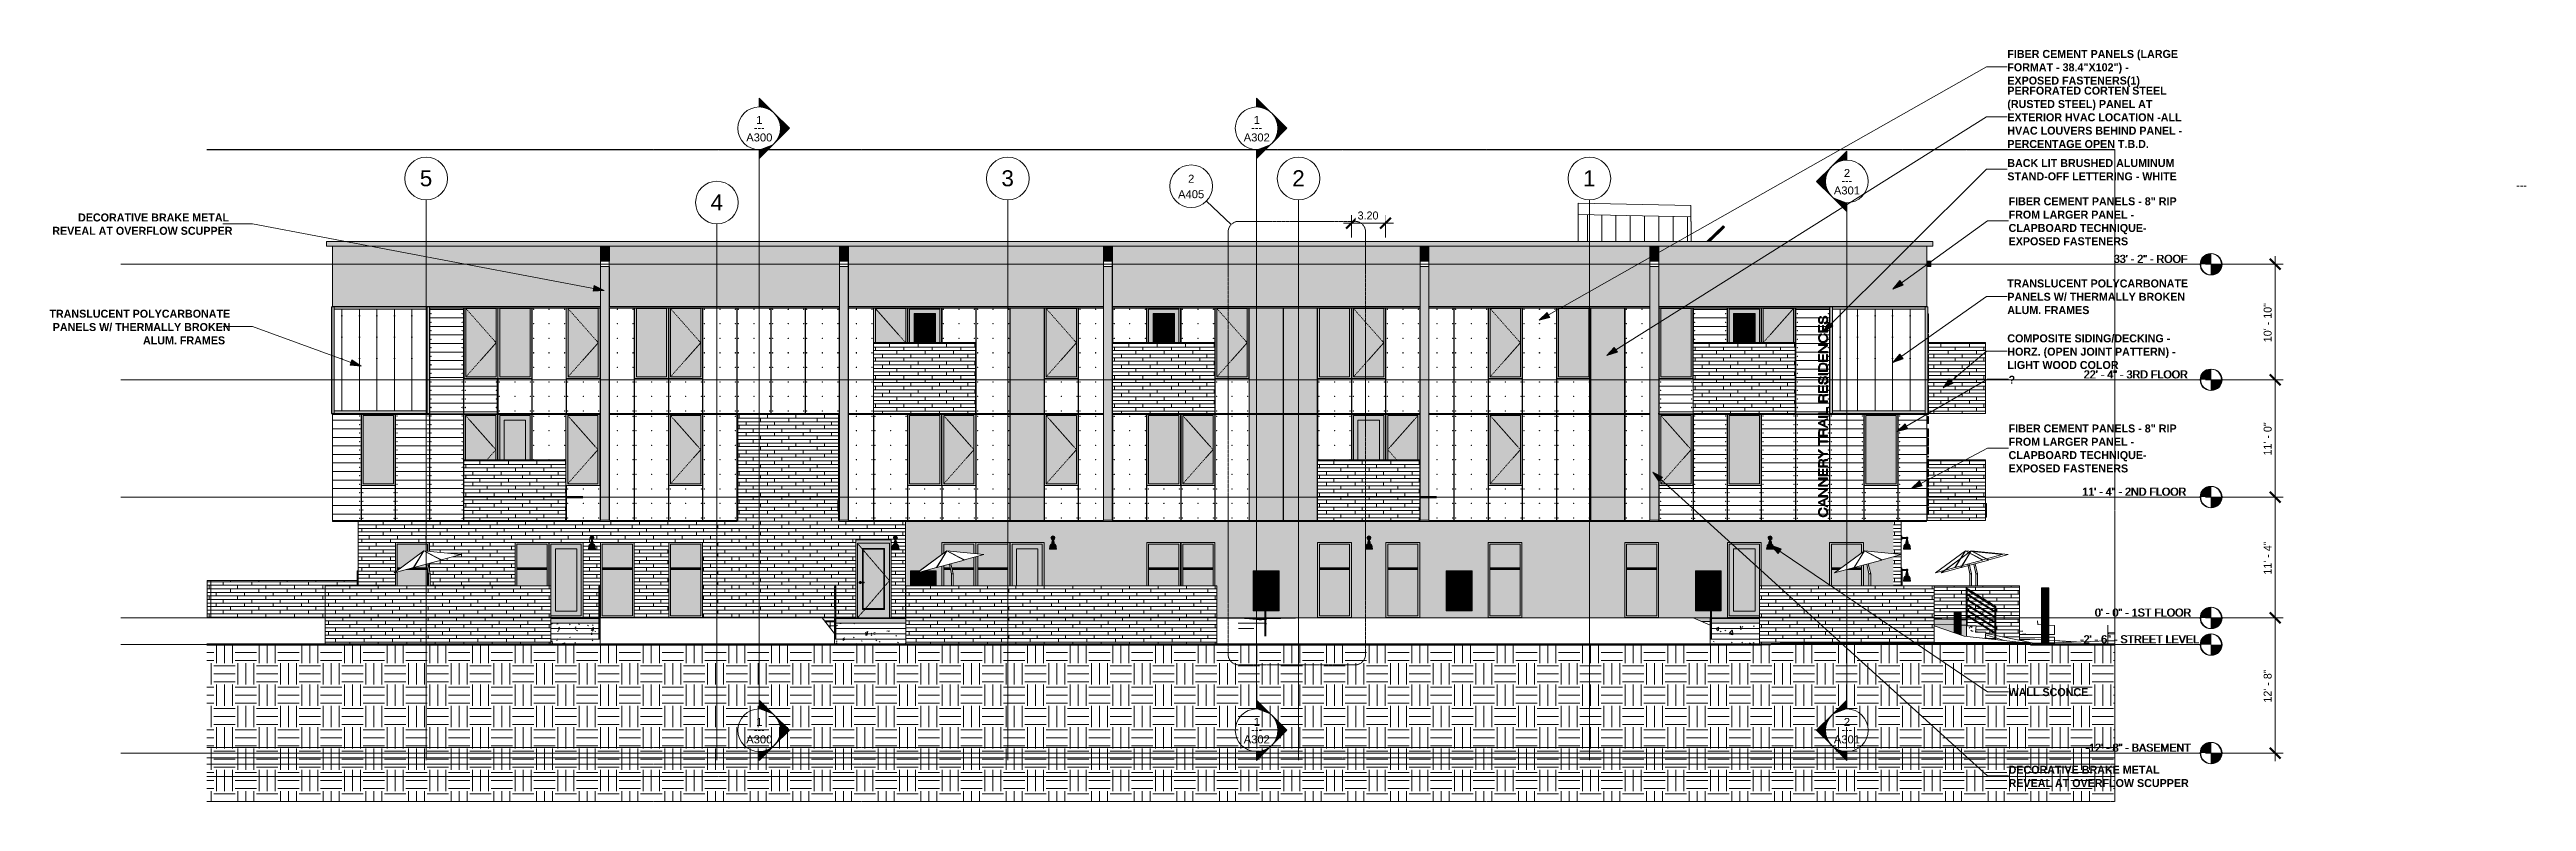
# Model space of a CAD drawing. Header units: inches. Extents: x 1750 to 8392, y -264 to 660.
# Drawn here: x 1750 to 4535, y -207 to 640 of the extents above; entities that cross this region are included whole.
import ezdxf

# ---------------------------------------------------------------- set-up
doc = ezdxf.new("R2010")
doc.units = ezdxf.units.IN
doc.header["$MEASUREMENT"] = 0
for name, pattern in [('Aligning Line 1_8_', [0.25, 0.125, -0.125]), ('Dash', [0.25, 0.125, -0.125]), ('Dash 1_16_', [0.125, 0.0625, -0.0625]), ('Dash Dot 3_16_', [0.3125, 0.1875, -0.0625, 0, -0.0625]), ('Grid Line 1_2_', [0.875, 0.5, -0.125, 0.125, -0.125]), ('Hidden 1_8_', [0.1875, 0.125, -0.0625])]:
    doc.linetypes.add(name, pattern=pattern)
for name, color, linetype, lineweight in [('0-1', 7, 'Continuous', 5), ('0-2', 165, 'Continuous', 5), ('0-3', 7, 'Continuous', 9), ('A-ANNO-DIMS', 211, 'Continuous', 9), ('A-ANNO-DIMS-96', 211, 'Continuous', 9), ('A-ANNO-SYMB', 150, 'Continuous', 9), ('A-ANNO-SYMB-1', 150, 'Dash Dot 3_16_', 9), ('A-AREA', 32, 'Continuous', 70), ('A-CLNG-1', 13, 'Continuous', 5), ('A-CLNG-2', 13, 'Continuous', 9), ('A-DETL-HDLN-1', 7, 'Hidden 1_8_', 9), ('A-DOOR-1', 7, 'Continuous', 9), ('A-DOOR-2', 7, 'Dash 1_16_', 9), ('A-DOOR-FRAM-1', 7, 'Continuous', 9), ('A-DOOR-GLAZ-1', 10, 'Continuous', 9), ('A-FLOR-1', 9, 'Continuous', 5), ('A-FLOR-2', 7, 'Continuous', 9), ('A-FLOR-3', 192, 'Continuous', 5), ('A-FLOR-4', 192, 'Continuous', 9), ('A-FLOR-HRAL', 11, 'Continuous', 9), ('A-FLOR-LEVL', 51, 'Continuous', 9), ('A-FLOR-LEVL-1', 51, 'Grid Line 1_2_', 9), ('A-FLOR-LEVL-2', 147, 'Continuous', 9), ('A-GENM', 5, 'Continuous', 9), ('A-GENM-1', 5, 'Continuous', 5), ('A-GLAZ-1', 151, 'Continuous', 9), ('A-GLAZ-CWMG', 51, 'Continuous', 9), ('A-GLAZ-HDLN', 1, 'Dash', 13), ('A-ROOF-1', 132, 'Continuous', 9), ('A-WALL-1', 113, 'Continuous', 5), ('A-WALL-2', 113, 'Continuous', 9), ('A-WALL-PATT-1', 111, 'Continuous', 9), ('C-BLDG-PADS-1', 254, 'Continuous', 5), ('C-BLDG-PADS-2', 7, 'Continuous', 9), ('C-TOPO', 7, 'Continuous', 9), ('C-TOPO-1', 250, 'Continuous', 50), ('E-LITE-EQPM', 33, 'Continuous', 9), ('G-ANNO-SYMB', 111, 'Aligning Line 1_8_', 9), ('G-ANNO-SYMB-1', 147, 'Aligning Line 1_8_', 9), ('G-ANNO-SYMB-2', 111, 'Continuous', 9), ('G-ANNO-TEXT', 231, 'Continuous', 9), ('G-IMPT', 8, 'Continuous', 9), ('I-FURN', 30, 'Continuous', 9), ('S-FNDN', 32, 'Continuous', 13), ('S-FNDN-1', 32, 'Continuous', 9), ('S-GRID-1', 1, 'Grid Line 1_2_', 9), ('S-GRID-IDEN', 1, 'Continuous', 9), ('S-STRS', 31, 'Continuous', 9)]:
    doc.layers.add(name, color=color, linetype=linetype, lineweight=lineweight)
doc.styles.add('Arial', font='arial.ttf', dxfattribs={"height": 9})
doc.styles.add('Arial_1', font='arial.ttf', dxfattribs={"height": 18})
doc.styles.add('Century Gothic', font='ufonts.com_century-gothic.ttf', dxfattribs={"height": 9})
doc.styles.add('Century Gothic_B', font='GOTHICB.TTF', dxfattribs={"height": 9})
doc.dimstyles.new('OD__1_8__Tol__', dxfattribs={"dimscale": 12, "dimtxt": 9.397514, "dimasz": 1, "dimexe": 0.75, "dimexo": 0.5, "dimgap": 0.125, "dimtad": 1, "dimdec": 3, "dimrnd": 0.125, "dimzin": 3, "dimdsep": 46, "dimlunit": 4, "dimtxsty": 'Century Gothic', "dimblk1": 'OBLIQUE', "dimblk2": 'OBLIQUE', "dimsah": 1, "dimcen": 0.09, "dimdle": 0.75, "dimazin": 0, "dimtfac": 1, "dimtdec": 4, "dimtix": 1, "dimtmove": 0, "dimatfit": 3, "dimfxl": 1, "dimtvp": 1, "dimtfill": 1, "dimfrac": 2, "dimtolj": 1, "dimtzin": 0, "dimarcsym": 2})
doc.dimstyles.new('OD___00_FT_', dxfattribs={"dimscale": 12, "dimtxt": 9.397514, "dimasz": 1, "dimexe": 0.75, "dimexo": 0.5, "dimgap": 0.125, "dimtad": 1, "dimlfac": 0.083333, "dimrnd": 0.01, "dimzin": 0, "dimdsep": 46, "dimtxsty": 'Century Gothic', "dimblk1": 'OBLIQUE', "dimblk2": 'OBLIQUE', "dimsah": 1, "dimcen": 0.09, "dimdle": 0.75, "dimazin": 0, "dimtfac": 1, "dimtdec": 4, "dimtix": 1, "dimtmove": 0, "dimatfit": 3, "dimfxl": 1, "dimtvp": 1, "dimtfill": 1, "dimtolj": 1, "dimtzin": 0, "dimarcsym": 2})
pattern_1 = [(0, (2870.5, 0), (24, 24), [24, -24]), (0, (2870.5, 9), (24, 24), [24, -24]), (0, (2870.5, 18), (24, 24), [24, -24]), (90, (2873.5, 21), (-24, 24), [24, -24]), (90, (2882.5, 21), (-24, 24), [24, -24]), (90, (2891.5, 21), (-24, 24), [24, -24])]
pattern_2 = [(0, (3868.28, 112.3), (-38.4, 120.375), [0.392, -38.007]), (0, (3868.28, 112.7), (-38.4, 120.375), [0.392, -38.007]), (0, (3868.28, 128.66), (-38.4, 120.375), [0.392, -38.007]), (0, (3868.28, 129.05), (-38.4, 120.375), [0.392, -38.007]), (0, (3868.28, 145.02), (-38.4, 120.375), [0.392, -38.007]), (0, (3868.28, 145.41), (-38.4, 120.375), [0.392, -38.007]), (0, (3868.28, 161.38), (-38.4, 120.375), [0.392, -38.007]), (0, (3868.28, 161.77), (-38.4, 120.375), [0.392, -38.007]), (0, (3868.28, 177.73), (-38.4, 120.375), [0.392, -38.007]), (0, (3868.28, 178.12), (-38.4, 120.375), [0.392, -38.007]), (0, (3868.28, 194.09), (-38.4, 120.375), [0.392, -38.007]), (0, (3868.28, 194.48), (-38.4, 120.375), [0.392, -38.007]), (0, (3868.28, 210.45), (-38.4, 120.375), [0.392, -38.007]), (0, (3868.28, 210.84), (-38.4, 120.375), [0.392, -38.007]), (0, (3868.28, 226.8), (-38.4, 120.375), [0.392, -38.007]), (0, (3868.28, 227.2), (-38.4, 120.375), [0.392, -38.007]), (0, (3885.73, 112.3), (-38.4, 120.375), [0.392, -38.007]), (0, (3885.73, 112.7), (-38.4, 120.375), [0.392, -38.007]), (0, (3885.73, 128.66), (-38.4, 120.375), [0.392, -38.007]), (0, (3885.73, 129.05), (-38.4, 120.375), [0.392, -38.007]), (0, (3885.73, 145.02), (-38.4, 120.375), [0.392, -38.007]), (0, (3885.73, 145.41), (-38.4, 120.375), [0.392, -38.007]), (0, (3885.73, 161.38), (-38.4, 120.375), [0.392, -38.007]), (0, (3885.73, 161.77), (-38.4, 120.375), [0.392, -38.007]), (0, (3885.73, 177.73), (-38.4, 120.375), [0.392, -38.007]), (0, (3885.73, 178.12), (-38.4, 120.375), [0.392, -38.007]), (0, (3885.73, 194.09), (-38.4, 120.375), [0.392, -38.007]), (0, (3885.73, 194.48), (-38.4, 120.375), [0.392, -38.007]), (0, (3885.73, 210.45), (-38.4, 120.375), [0.392, -38.007]), (0, (3885.73, 210.84), (-38.4, 120.375), [0.392, -38.007]), (0, (3885.73, 226.8), (-38.4, 120.375), [0.392, -38.007]), (0, (3885.73, 227.2), (-38.4, 120.375), [0.392, -38.007]), (0, (3903.18, 112.3), (-38.4, 120.375), [0.392, -38.007]), (0, (3903.18, 112.7), (-38.4, 120.375), [0.392, -38.007]), (0, (3903.18, 128.66), (-38.4, 120.375), [0.392, -38.007]), (0, (3903.18, 129.05), (-38.4, 120.375), [0.392, -38.007]), (0, (3903.18, 145.02), (-38.4, 120.375), [0.392, -38.007]), (0, (3903.18, 145.41), (-38.4, 120.375), [0.392, -38.007]), (0, (3903.18, 161.38), (-38.4, 120.375), [0.392, -38.007]), (0, (3903.18, 161.77), (-38.4, 120.375), [0.392, -38.007]), (0, (3903.18, 177.73), (-38.4, 120.375), [0.392, -38.007]), (0, (3903.18, 178.12), (-38.4, 120.375), [0.392, -38.007]), (0, (3903.18, 194.09), (-38.4, 120.375), [0.392, -38.007]), (0, (3903.18, 194.48), (-38.4, 120.375), [0.392, -38.007]), (0, (3903.18, 210.45), (-38.4, 120.375), [0.392, -38.007]), (0, (3903.18, 210.84), (-38.4, 120.375), [0.392, -38.007]), (0, (3903.18, 226.8), (-38.4, 120.375), [0.392, -38.007]), (0, (3903.18, 227.2), (-38.4, 120.375), [0.392, -38.007]), (90, (3866.536, 109.75), (-38.4, 2e-15), [120, -0.375]), (90, (3866.91, 109.75), (-38.4, 2e-15), [120, -0.375]), (90, (3868.277, 112.304), (-38.4, 2e-15), [0.392, -119.982]), (90, (3868.277, 128.66), (-38.4, 2e-15), [0.392, -119.982]), (90, (3868.277, 145.018), (-38.4, 2e-15), [0.392, -119.982]), (90, (3868.277, 161.375), (-38.4, 2e-15), [0.392, -119.982]), (90, (3868.277, 177.732), (-38.4, 2e-15), [0.392, -119.982]), (90, (3868.277, 194.09), (-38.4, 2e-15), [0.392, -119.982]), (90, (3868.277, 210.447), (-38.4, 2e-15), [0.392, -119.982]), (90, (3868.277, 226.804), (-38.4, 2e-15), [0.392, -119.982]), (90, (3868.67, 112.304), (-38.4, 2e-15), [0.392, -119.982]), (90, (3868.67, 128.66), (-38.4, 2e-15), [0.392, -119.982]), (90, (3868.67, 145.018), (-38.4, 2e-15), [0.392, -119.982]), (90, (3868.67, 161.375), (-38.4, 2e-15), [0.392, -119.982]), (90, (3868.67, 177.732), (-38.4, 2e-15), [0.392, -119.982]), (90, (3868.67, 194.09), (-38.4, 2e-15), [0.392, -119.982]), (90, (3868.67, 210.447), (-38.4, 2e-15), [0.392, -119.982]), (90, (3868.67, 226.804), (-38.4, 2e-15), [0.392, -119.982]), (90, (3885.727, 112.304), (-38.4, 2e-15), [0.392, -119.982]), (90, (3885.727, 128.66), (-38.4, 2e-15), [0.392, -119.982]), (90, (3885.727, 145.018), (-38.4, 2e-15), [0.392, -119.982]), (90, (3885.727, 161.375), (-38.4, 2e-15), [0.392, -119.982]), (90, (3885.727, 177.732), (-38.4, 2e-15), [0.392, -119.982]), (90, (3885.727, 194.09), (-38.4, 2e-15), [0.392, -119.982]), (90, (3885.727, 210.447), (-38.4, 2e-15), [0.392, -119.982]), (90, (3885.727, 226.804), (-38.4, 2e-15), [0.392, -119.982]), (90, (3886.12, 112.304), (-38.4, 2e-15), [0.392, -119.982]), (90, (3886.12, 128.66), (-38.4, 2e-15), [0.392, -119.982]), (90, (3886.12, 145.018), (-38.4, 2e-15), [0.392, -119.982]), (90, (3886.12, 161.375), (-38.4, 2e-15), [0.392, -119.982]), (90, (3886.12, 177.732), (-38.4, 2e-15), [0.392, -119.982]), (90, (3886.12, 194.09), (-38.4, 2e-15), [0.392, -119.982]), (90, (3886.12, 210.447), (-38.4, 2e-15), [0.392, -119.982]), (90, (3886.12, 226.804), (-38.4, 2e-15), [0.392, -119.982]), (90, (3903.177, 112.304), (-38.4, 2e-15), [0.392, -119.982]), (90, (3903.177, 128.66), (-38.4, 2e-15), [0.392, -119.982]), (90, (3903.177, 145.018), (-38.4, 2e-15), [0.392, -119.982]), (90, (3903.177, 161.375), (-38.4, 2e-15), [0.392, -119.982]), (90, (3903.177, 177.732), (-38.4, 2e-15), [0.392, -119.982]), (90, (3903.177, 194.09), (-38.4, 2e-15), [0.392, -119.982]), (90, (3903.177, 210.447), (-38.4, 2e-15), [0.392, -119.982]), (90, (3903.177, 226.804), (-38.4, 2e-15), [0.392, -119.982]), (90, (3903.57, 112.304), (-38.4, 2e-15), [0.392, -119.982]), (90, (3903.57, 128.66), (-38.4, 2e-15), [0.392, -119.982]), (90, (3903.57, 145.018), (-38.4, 2e-15), [0.392, -119.982]), (90, (3903.57, 161.375), (-38.4, 2e-15), [0.392, -119.982]), (90, (3903.57, 177.732), (-38.4, 2e-15), [0.392, -119.982]), (90, (3903.57, 194.09), (-38.4, 2e-15), [0.392, -119.982]), (90, (3903.57, 210.447), (-38.4, 2e-15), [0.392, -119.982]), (90, (3903.57, 226.804), (-38.4, 2e-15), [0.392, -119.982]), (180, (3904.94, 109.38), (-38.4, 120.375), [38.025, -0.375]), (180, (3904.94, 109.75), (-38.4, 120.375), [38.025, -0.375])]
pattern_3 = [(0, (2678.449, 268.8), (0, 4), []), (90, (2678.449, 268.8), (-8, 8), [4, -28]), (90, (2694.449, 272.8), (-8, 8), [4, -28])]
pattern_4 = [(0, (2947.249, 268.8), (0, 4), []), (90, (2947.249, 268.8), (-8, 8), [4, -28]), (90, (2963.249, 272.8), (-8, 8), [4, -28])]
pattern_5 = [(0, (2217.824, 136.8), (0, 4), []), (90, (2217.824, 136.8), (-8, 8), [4, -28]), (90, (2233.824, 140.8), (-8, 8), [4, -28])]
pattern_6 = [(0, (3177.836, 136.8), (0, 4), []), (90, (3177.836, 136.8), (-8, 8), [4, -28]), (90, (3193.836, 140.8), (-8, 8), [4, -28])]
pattern_7 = [(0, (3600.049, 268.8), (0, 4), []), (90, (3600.049, 268.8), (-8, 8), [4, -28]), (90, (3616.049, 272.8), (-8, 8), [4, -28])]
pattern_8 = [(49.781, (2870.5, 5.49), (27.54276, -2.3909), [2.867, -31.537]), (355.038, (2870.5, 5.49), (-5.3279, 28.6613), [2.304, -25.343]), (100.531, (2872.794, 5.29), (22.21495, 26.26965), [2.429, -26.723]), (45.962, (2870.5, 13.11), (40.9817, -6.3068), [4.303, -47.329]), (96.687, (2873.914, 12.585), (35.891, 37.1178), [3.643, -40.078]), (351.251, (2870.5, 13.11), (35.8914, 37.1176), [3.455, -38.009]), (20.852, (2874.34, 11.205), (22.92095, -15.34096), [2.877, -31.649]), (326.206, (2874.34, 11.205), (9.343, 27.6307), [2.298, -25.283]), (71.317, (2876.25, 9.927), (32.2648, 12.2891), [2.431, -26.737]), (37.286, (2870.499, 5.49), (0.46729, 12.68453), [1.264, -23.702, 1.264, -24.391, -25.367]), (37.286, (2870.499, 5.49), (0.46729, 12.68453), [-50.62, 1.264, -24.104]), (7.443, (2870.499, 5.49), (10.10137, 15.02815), [1.267, -13.4, 1.267, -23.191, -9.695]), (7.443, (2870.499, 5.49), (10.10137, 15.02815), [-39.124, 1.267, -8.428]), (327.701, (2861.936, 5.49), (20.49866, -0.85914), [1.264, -8.314, 1.264, -28.621, -39.656]), (327.701, (2861.936, 5.49), (20.49866, -0.85914), [-39.464, 1.264, -38.391]), (317.721, (2858.096, 5.49), (22.3945, 3.81454), [1.263, -11.173, 1.263, -18.558, -28.125]), (317.721, (2858.096, 5.49), (22.3945, 3.81454), [-32.257, 1.263, -26.862])]
pattern_9 = [(49.781, (2870.5, 7.06), (27.54276, -2.3909), [2.867, -31.537]), (355.038, (2870.5, 7.06), (-5.3279, 28.6613), [2.304, -25.343]), (100.531, (2872.794, 6.86), (22.21495, 26.26965), [2.429, -26.723]), (45.962, (2870.5, 14.68), (40.9817, -6.3068), [4.303, -47.329]), (96.687, (2873.914, 14.154), (35.891, 37.1178), [3.643, -40.078]), (351.251, (2870.5, 14.68), (35.8914, 37.1176), [3.455, -38.009]), (20.852, (2874.34, 12.775), (22.92095, -15.34096), [2.877, -31.649]), (326.206, (2874.34, 12.775), (9.343, 27.6307), [2.298, -25.283]), (71.317, (2876.25, 11.496), (32.2648, 12.2891), [2.431, -26.737]), (37.286, (2870.499, 7.059), (0.46729, 12.68453), [1.264, -23.702, 1.264, -24.391, -25.367]), (37.286, (2870.499, 7.059), (0.46729, 12.68453), [-50.62, 1.264, -24.104]), (7.443, (2870.499, 7.059), (10.10137, 15.02815), [1.267, -13.4, 1.267, -23.191, -9.695]), (7.443, (2870.499, 7.059), (10.10137, 15.02815), [-39.124, 1.267, -8.428]), (327.701, (2861.936, 7.059), (20.49866, -0.85914), [1.264, -8.314, 1.264, -28.621, -39.656]), (327.701, (2861.936, 7.059), (20.49866, -0.85914), [-39.464, 1.264, -38.391]), (317.721, (2858.096, 7.059), (22.3945, 3.81454), [1.263, -11.173, 1.263, -18.558, -28.125]), (317.721, (2858.096, 7.059), (22.3945, 3.81454), [-32.257, 1.263, -26.862])]
pattern_10 = [(49.781, (2870.5, 8.628), (27.54276, -2.3909), [2.867, -31.537]), (355.038, (2870.5, 8.628), (-5.3279, 28.6613), [2.304, -25.343]), (100.531, (2872.794, 8.43), (22.21495, 26.26965), [2.429, -26.723]), (45.962, (2870.5, 16.25), (40.9817, -6.3068), [4.303, -47.329]), (96.687, (2873.914, 15.723), (35.891, 37.1178), [3.643, -40.078]), (351.251, (2870.5, 16.25), (35.8914, 37.1176), [3.455, -38.009]), (20.852, (2874.34, 14.344), (22.92095, -15.34096), [2.877, -31.649]), (326.206, (2874.34, 14.344), (9.343, 27.6307), [2.298, -25.283]), (71.317, (2876.25, 13.065), (32.2648, 12.2891), [2.431, -26.737]), (37.286, (2870.499, 8.628), (0.46729, 12.68453), [1.264, -23.702, 1.264, -24.391, -25.367]), (37.286, (2870.499, 8.628), (0.46729, 12.68453), [-50.62, 1.264, -24.104]), (7.443, (2870.499, 8.628), (10.10137, 15.02815), [1.267, -13.4, 1.267, -23.191, -9.695]), (7.443, (2870.499, 8.628), (10.10137, 15.02815), [-39.124, 1.267, -8.428]), (327.701, (2861.936, 8.628), (20.49866, -0.85914), [1.264, -8.314, 1.264, -28.621, -39.656]), (327.701, (2861.936, 8.628), (20.49866, -0.85914), [-39.464, 1.264, -38.391]), (317.721, (2858.096, 8.628), (22.3945, 3.81454), [1.263, -11.173, 1.263, -18.558, -28.125]), (317.721, (2858.096, 8.628), (22.3945, 3.81454), [-32.257, 1.263, -26.862])]
pattern_11 = [(49.781, (2870.5, 10.197), (27.54276, -2.3909), [2.867, -31.537]), (355.038, (2870.5, 10.197), (-5.3279, 28.6613), [2.304, -25.343]), (100.531, (2872.794, 9.998), (22.21495, 26.26965), [2.429, -26.723]), (45.962, (2870.5, 17.818), (40.9817, -6.3068), [4.303, -47.329]), (96.687, (2873.914, 17.293), (35.891, 37.1178), [3.643, -40.078]), (351.251, (2870.5, 17.82), (35.8914, 37.1176), [3.455, -38.009]), (20.852, (2874.34, 15.913), (22.92095, -15.34096), [2.877, -31.649]), (326.206, (2874.34, 15.913), (9.343, 27.6307), [2.298, -25.283]), (71.317, (2876.25, 14.635), (32.2648, 12.2891), [2.431, -26.737]), (37.286, (2870.499, 10.197), (0.46729, 12.68453), [1.264, -23.702, 1.264, -24.391, -25.367]), (37.286, (2870.499, 10.197), (0.46729, 12.68453), [-50.62, 1.264, -24.104]), (7.443, (2870.499, 10.197), (10.10137, 15.02815), [1.267, -13.4, 1.267, -23.191, -9.695]), (7.443, (2870.499, 10.197), (10.10137, 15.02815), [-39.124, 1.267, -8.428]), (327.701, (2861.936, 10.197), (20.49866, -0.85914), [1.264, -8.314, 1.264, -28.621, -39.656]), (327.701, (2861.936, 10.197), (20.49866, -0.85914), [-39.464, 1.264, -38.391]), (317.721, (2858.096, 10.197), (22.3945, 3.81454), [1.263, -11.173, 1.263, -18.558, -28.125]), (317.721, (2858.096, 10.197), (22.3945, 3.81454), [-32.257, 1.263, -26.862])]
pattern_12 = [(0, (2101.136, 0.8), (0, 4), []), (90, (2101.136, 0.8), (-8, 8), [4, -28]), (90, (2117.136, 4.8), (-8, 8), [4, -28])]
pattern_13 = [(0, (2712.324, 0.8), (0, 4), []), (90, (2712.324, 0.8), (-8, 8), [4, -28]), (90, (2728.324, 4.8), (-8, 8), [4, -28])]
pattern_14 = [(0, (1929.199, 0.8), (0, 4), []), (90, (1929.199, 0.8), (-8, 8), [4, -28]), (90, (1945.199, 4.8), (-8, 8), [4, -28])]
pattern_15 = [(0, (3060.324, 0.8), (0, 4), []), (90, (3060.324, 0.8), (-8, 8), [4, -28]), (90, (3076.324, 4.8), (-8, 8), [4, -28])]
pattern_16 = [(50, (2870.5, 0), (27.5427, -2.4099), [2.88, -31.68]), (355, (2870.5, 0), (-5.32784, 28.8843), [2.304, -25.344]), (100.451, (2872.794, -0.2), (22.2153, 26.4739), [2.448, -26.924]), (46.184, (2870.5, 7.68), (40.9819, -6.3564), [4.32, -47.52]), (96.636, (2873.914, 7.15), (35.8907, 37.4062), [3.671, -40.386]), (351.184, (2870.5, 7.68), (35.891, 37.4062), [3.456, -38.016]), (21, (2874.34, 5.76), (22.92104, -15.46073), [2.88, -31.68]), (326, (2874.34, 5.76), (9.3435, 27.84574), [2.304, -25.344]), (71.451, (2876.25, 4.472), (32.2648, 12.3844), [2.448, -26.924]), (37.5, (2870.499, 0), (0.466855, 12.78271), [1.267, -23.77, 1.267, -24.461, -25.44]), (37.5, (2870.499, 0), (0.466855, 12.78271), [-50.765, 1.267, -24.173]), (7.5, (2870.499, 0), (10.10159, 15.14509), [1.267, -13.402, 1.267, -23.194, -9.696]), (7.5, (2870.499, 0), (10.10159, 15.14509), [-39.13, 1.267, -8.429]), (327.5, (2861.936, 0), (20.49916, -0.86578), [1.267, -8.333, 1.267, -28.685, -39.744]), (327.5, (2861.936, 0), (20.49916, -0.86578), [-39.552, 1.267, -38.477]), (317.5, (2858.096, 0), (22.39478, 3.8443), [1.267, -11.213, 1.267, -18.624, -28.224]), (317.5, (2858.096, 0), (22.39478, 3.8443), [-32.371, 1.267, -26.957])]

msp = doc.modelspace()

# ---------------------------------------------------------------- texts
at = {"layer": 'A-ANNO-SYMB', "char_height": 9, "attachment_point": 1, "style": 'Arial'}
for s, insert, width in [('A405', (3018.7975, 481.3565), 35.754), ('2', (3030.0416, 498.7407), 8.484)]:
    msp.add_mtext(s, dxfattribs=dict(at, insert=insert, width=width))
at = {"layer": 'A-FLOR-LEVL', "char_height": 9, "attachment_point": 1, "style": 'Century Gothic'}
for s, insert, width in [('33\' - 2" - ROOF', (4070.5922, 408.5508), 104.232), ('22\' - 4" - 3RD FLOOR', (4036.841, 278.5508), 145.137), ('11\' - 4" - 2ND FLOOR', (4035.1025, 146.5508), 147.258), ('0\' - 0" - 1ST FLOOR', (4049.3513, 10.5508), 129.987), ('-2\' - 6" - STREET LEVEL', (4032.608, -19.4492), 150.288), ('-12\' - 8" - BASEMENT', (4038.8442, -141.4492), 142.713)]:
    msp.add_mtext(s, dxfattribs=dict(at, insert=insert, width=width))
at = {"layer": 'G-ANNO-SYMB-2', "char_height": 9, "attachment_point": 1}
for s, insert, width, style in [('1', (2544.5002, 564.8617), 8.484, 'Arial'), ('1', (3103.8278, 564.8617), 8.484, 'Arial'), ('A300', (2533.2561, 545.2255), 35.754, 'Arial'), ('---', (2541.8489, 556.355), 15.453, 'Century Gothic'), ('A302', (3092.5837, 545.2255), 35.754, 'Arial'), ('---', (3101.1765, 556.355), 15.453, 'Century Gothic'), ('2', (3767.4028, 505.1897), 8.484, 'Arial'), ('A301', (3756.1587, 485.5534), 35.754, 'Arial'), ('---', (3764.7514, 496.683), 15.453, 'Century Gothic'), ('A300', (2533.2561, -132.106), 35.754, 'Arial'), ('---', (2541.8489, -120.9764), 15.453, 'Century Gothic'), ('1', (2544.5002, -112.4697), 8.484, 'Arial'), ('A302', (3092.5837, -132.106), 35.754, 'Arial'), ('---', (3101.1765, -120.9764), 15.453, 'Century Gothic'), ('1', (3103.8278, -112.4697), 8.484, 'Arial'), ('A301', (3756.1587, -132.106), 35.754, 'Arial'), ('---', (3764.7514, -120.9764), 15.453, 'Century Gothic'), ('2', (3767.4028, -112.4697), 8.484, 'Arial')]:
    msp.add_mtext(s, dxfattribs=dict(at, insert=insert, width=width, style=style))
at = {"layer": 'G-ANNO-TEXT', "char_height": 9, "attachment_point": 1, "style": 'Century Gothic_B'}
for s, insert, width in [('FIBER CEMENT PANELS (LARGE', (3951.2073, 639.1874), 219.978), ('FORMAT - 38.4"X102") -', (3951.2073, 624.1874), 170.892), ('EXPOSED FASTENERS(1)', (3951.2073, 609.1874), 170.892), ('PERFORATED CORTEN STEEL', (3951.2073, 597.8585), 198.768), ('(RUSTED STEEL) PANEL AT', (3951.2073, 582.8585), 179.073), ('EXTERIOR HVAC LOCATION -ALL', (3951.2073, 567.8585), 236.34), ('HVAC LOUVERS BEHIND PANEL -', (3951.2073, 552.8585), 235.734), ('PERCENTAGE OPEN T.B.D.', (3951.2073, 537.8585), 186.042), ('STAND-OFF LETTERING - WHITE', (3951.2073, 501.3932), 218.463), ('BACK LIT BRUSHED ALUMINUM', (3951.2073, 516.3932), 220.281), ('FIBER CEMENT PANELS - 8" RIP', (3952.6261, 473.3725), 216.948), ('DECORATIVE BRAKE METAL', (1781.946, 455.154), 197.253), ('FROM LARGER PANEL -', (3952.6261, 458.3725), 166.65), ('REVEAL AT OVERFLOW SCUPPER', (1752.946, 440.154), 232.401), ('CLAPBOARD TECHNIQUE-', (3952.6261, 443.3725), 187.557), ('EXPOSED FASTENERS', (3952.6261, 428.3725), 150.591), ('TRANSLUCENT POLYCARBONATE', (3951.2073, 380.9221), 236.34), ('PANELS W/ THERMALLY BROKEN', (3951.2073, 365.9221), 231.795), ('TRANSLUCENT POLYCARBONATE', (1749.7334, 346.8477), 236.34), ('ALUM. FRAMES', (3951.2073, 350.9221), 108.777), ('PANELS W/ THERMALLY BROKEN', (1753.4834, 331.8477), 231.795), ('ALUM. FRAMES', (1854.9834, 316.8477), 108.777), ('COMPOSITE SIDING/DECKING -', (3951.2073, 319.1532), 231.492), ('HORZ. (OPEN JOINT PATTERN) -', (3951.2073, 304.1532), 225.432), ('LIGHT WOOD COLOR', (3951.2073, 289.1532), 154.227), ('\\fCentury Gothic|b1|i0|c0|p34|;?', (3952.6261, 272.5715), 8.787), ('FIBER CEMENT PANELS - 8" RIP', (3952.6261, 217.7543), 216.948), ('FROM LARGER PANEL -', (3952.6261, 202.7543), 166.65), ('CLAPBOARD TECHNIQUE-', (3952.6261, 187.7543), 187.557), ('EXPOSED FASTENERS', (3952.6261, 172.7543), 150.591), ('WALL SCONCE', (3952.6261, -78.9247), 108.171), ('DECORATIVE BRAKE METAL', (3952.6261, -166.2716), 197.253), ('REVEAL AT OVERFLOW SCUPPER', (3952.6261, -181.2716), 232.401)]:
    msp.add_mtext(s, dxfattribs=dict(at, insert=insert, width=width))
at = {"layer": 'S-GRID-IDEN', "char_height": 18, "width": 16.968, "attachment_point": 1, "style": 'Arial_1'}
for s, insert in [('5', (2166.1947, 503.7879)), ('3', (2820.1947, 503.7879)), ('2', (3147.1947, 503.7879)), ('1', (3474.1947, 503.7879)), ('4', (2493.1947, 476.7246))]:
    msp.add_mtext(s, dxfattribs=dict(at, insert=insert))

# ---------------------------------------------------------------- blocks, each defined once
blk = doc.blocks.new('CTR  - Topography_rvt-1-BUILDING ELEVATION - EAST')
at = {"layer": 'C-BLDG-PADS-1'}
for points in [[(3877.3, -1.5), (3877.3, 0), (3868.8, 0), (3868.8, -1.3), (3870.9, -1.4)], [(3998.9, -30), (3995.5, -29.7), (3989.7, -29.7), (3989.7, -29.2), (3981.4, -28.6), (3988.4, -30), (3996.6, -30)]]:
    blk.add_hatch(color=256, dxfattribs=at).paths.add_polyline_path(points, flags=0)
at = {"layer": 'C-TOPO'}
h = blk.add_hatch(dxfattribs=at)
h.set_pattern_fill('FP_14', color=256, style=0, pattern_type=2)
h.set_pattern_definition(pattern_1)
h.paths.add_polyline_path([(1926.9, -206.5), (2313.6, -206.5), (2313.6, -30), (1926.9, -30), (1926.9, -158)], flags=0)
h = blk.add_hatch(dxfattribs=at)
h.set_pattern_fill('FP_14', color=256, style=0, pattern_type=2)
h.set_pattern_definition(pattern_1)
h.paths.add_polyline_path([(2326.5, -206.5), (2369.1, -206.5), (2369.1, -30), (2313.6, -30), (2313.6, -206.5)], flags=0)
h = blk.add_hatch(dxfattribs=at)
h.set_pattern_fill('FP_14', color=256, style=0, pattern_type=2)
h.set_pattern_definition(pattern_1)
h.paths.add_polyline_path([(2369.1, -206.5), (2632.3, -206.5), (2632.3, -30), (2369.1, -30), (2369.1, -158)], flags=0)
h = blk.add_hatch(dxfattribs=at)
h.set_pattern_fill('FP_14', color=256, style=0, pattern_type=2)
h.set_pattern_definition(pattern_1)
h.paths.add_polyline_path([(2632.3, -206.5), (2714.7, -206.5), (2714.7, -30), (2632.3, -30), (2632.3, -158)], flags=0)
h = blk.add_hatch(dxfattribs=at)
h.set_pattern_fill('FP_14', color=256, style=0, pattern_type=2)
h.set_pattern_definition(pattern_1)
h.paths.add_polyline_path([(2714.7, -206.5), (2906.7, -206.5), (2906.7, -30), (2714.7, -30), (2714.7, -158)], flags=0)
h = blk.add_hatch(dxfattribs=at)
h.set_pattern_fill('FP_14', color=256, style=0, pattern_type=2)
h.set_pattern_definition(pattern_1)
h.paths.add_polyline_path([(2964.3, -206.5), (2964.3, -30), (2906.7, -30), (2906.7, -206.5), (2953.4, -206.5)], flags=0)
h = blk.add_hatch(dxfattribs=at)
h.set_pattern_fill('FP_14', color=256, style=0, pattern_type=2)
h.set_pattern_definition(pattern_1)
h.paths.add_polyline_path([(2964.3, -206.5), (3617.1, -206.5), (3617.1, -30), (2964.3, -30), (2964.3, -158)], flags=0)
h = blk.add_hatch(dxfattribs=at)
h.set_pattern_fill('FP_14', color=256, style=0, pattern_type=2)
h.set_pattern_definition(pattern_1)
h.paths.add_polyline_path([(3621.1, -206.5), (3674.7, -206.5), (3674.7, -30), (3617.1, -30), (3617.1, -206.5)], flags=0)
h = blk.add_hatch(dxfattribs=at)
h.set_pattern_fill('FP_14', color=256, style=0, pattern_type=2)
h.set_pattern_definition(pattern_1)
h.paths.add_polyline_path([(3674.7, -206.5), (4004.2, -206.5), (4004.2, -30), (3978, -30), (3974.5, -28.3), (3716.3, -28.3), (3674.7, -30), (3674.7, -158)], flags=0)
h = blk.add_hatch(dxfattribs=at)
h.set_pattern_fill('FP_14', color=256, style=0, pattern_type=2)
h.set_pattern_definition(pattern_1)
h.paths.add_polyline_path([(4064.2, -206.5), (4064.2, -30), (4004.2, -30), (4004.2, -206.5), (4040, -206.5)], flags=0)
h = blk.add_hatch(dxfattribs=at)
h.set_pattern_fill('FP_14', color=256, style=0, pattern_type=2)
h.set_pattern_definition(pattern_1)
h.paths.add_polyline_path([(4072, -206.5), (4072, -30), (4064.2, -30), (4064.2, -206.5)], flags=0)
at = {"layer": 'C-BLDG-PADS-2'}
for p, q in [((3868.8, 0), (3877.3, 0)), ((3877.3, -1.5), (3877.3, 0)), ((3981.2, -28.5), (3989.7, -29.2)), ((3995.5, -29.7), (3998.9, -30))]:
    blk.add_line(p, q, dxfattribs=at)
at = {"layer": 'C-TOPO'}
for p, q in [((1972.9, 0), (1926.9, 0)), ((2019.8, 0), (1972.9, 0)), ((2019.8, 0), (2059.8, 0)), ((2059.7, 0), (2059.8, 0)), ((2367.6, 0), (2346.1, 0)), ((2373.8, 0), (2368.6, 0)), ((2373.8, 0), (2484.4, 0)), ((2484.4, 0), (2574.5, 0)), ((2574.5, 0), (2618.7, 0)), ((2618.7, 0), (2632.3, -17.3)), ((3167.2, 0), (3117.9, -0.8)), ((3167.2, 0), (3301.1, 0)), ((3301.1, 0), (3422.4, 0)), ((3545.7, 0), (3422.4, 0)), ((3597.8, 0), (3545.7, 0)), ((3617.1, -8.1), (3597.8, 0)), ((3104.7, -0.7), (3062.4, -0.1)), ((3902.7, -20.6), (3868.8, -9)), ((3902.7, -20.6), (3974.5, -28.3)), ((3915.5, -15.1), (3920.1, -16)), ((3915.5, -15.2), (3917.9, -16)), ((3926.5, -21.8), (3929.4, -23)), ((3926.8, -18.8), (3937.1, -22.1)), ((3927, -17.4), (3937.1, -19.5)), ((3938.1, -19.7), (3988.4, -30)), ((3938.1, -22.4), (3947.7, -25.4)), ((3964.8, -18.5), (3971.6, -18)), ((3975.6, -18.5), (3964.8, -18.5)), ((3964.8, -18.5), (3975.6, -18.5)), ((3964.8, -21.8), (3989.7, -21.6)), ((3989.7, -21.6), (3964.8, -21.8)), ((3964.8, -25.1), (3982, -24)), ((3964.8, -24), (3982, -24)), ((3971.2, -18), (3971.6, -18)), ((3975.6, -18.5), (3989.7, -18.5)), ((3975.6, -18.5), (3989.7, -18.5)), ((3981.8, -24), (3982, -24)), ((3982, -24), (3989.7, -24.5)), ((3985.6, -7.5), (3985, -3.3)), ((3985, -3.3), (3985.6, -7.5)), ((3985.6, -7.5), (3989.7, -7.7)), ((3989.7, -7.7), (3985.6, -7.5)), ((3997.7, -8.2), (4004.2, -8.6)), ((4004.2, -8.6), (3997.7, -8.2)), ((3997.7, -18.5), (4004.2, -18.5)), ((3997.7, -18.5), (4004.2, -18.5)), ((3997.7, -21.6), (4002.6, -21.5)), ((4002.6, -21.5), (3997.7, -21.6)), ((3997.7, -25), (4004.2, -25.4)), ((3997.7, -27.9), (4004.2, -27.8)), ((4002.6, -21.5), (4004.2, -21.5)), ((4002.6, -21.5), (4004.2, -21.5)), ((4004.2, -10), (4004.2, -8.6)), ((4004.2, -8.6), (4004.2, -10)), ((4004.2, -10), (4004.2, -18)), ((4004.2, -10), (4004.2, -18)), ((4004.2, -18), (4004.2, -18.5)), ((4004.2, -18.5), (4004.2, -18)), ((4004.2, -21.7), (4004.2, -21.5)), ((4004.2, -21.7), (4004.2, -21.5)), ((4004.2, -21.7), (4004.2, -25.4)), ((4004.2, -25.4), (4004.2, -21.7)), ((4004.2, -27.8), (4004.2, -25.4)), ((4004.2, -27.8), (4004.2, -25.4)), ((4025.9, -27.1), (4004.2, -25.4)), ((4028.8, -27), (4004.2, -25.4)), ((4007.8, -25.7), (4004.2, -25.4)), ((4004.2, -27.8), (4064.2, -25.8)), ((4004.2, -27.8), (4004.2, -29.9)), ((4004.2, -29.9), (4004.2, -27.8)), ((4064.2, -16.9), (4064.2, -8.2)), ((4064.2, -8.2), (4064.2, -16.9)), ((4072, -15.8), (4064.2, -16.9)), ((4064.2, -16.9), (4065.3, -16.8)), ((4064.2, -16.9), (4064.2, -18)), ((4064.2, -16.9), (4064.2, -18)), ((4072, -17.7), (4064.2, -18)), ((4064.2, -18), (4064.2, -25.8)), ((4064.4, -18), (4064.2, -18)), ((4064.2, -25.8), (4064.2, -18)), ((4064.2, -25.8), (4072, -25.6)), ((4064.2, -30), (4064.2, -25.8)), ((4064.2, -30), (4064.2, -25.8)), ((1926.9, -30), (1945.7, -30)), ((1945.7, -30), (1978.4, -30)), ((2002.3, -30), (1978.4, -30)), ((2002.3, -30), (2097.3, -30)), ((2122.3, -30), (2097.3, -30)), ((2172.2, -30), (2122.3, -30)), ((2202.1, -30), (2172.2, -30)), ((2202.1, -30), (2271.9, -30)), ((2313.6, -30), (2271.9, -30)), ((2337.7, -30), (2313.6, -30)), ((2337.7, -30), (2369.1, -30)), ((2442.3, -30), (2369.1, -30)), ((2442.3, -30), (2556.7, -30)), ((2592.5, -30), (2556.7, -30)), ((2592.5, -30), (2612.7, -30)), ((2612.7, -30), (2632.3, -30)), ((2693.8, -30), (2632.3, -30)), ((2693.8, -30), (2714.7, -30)), ((2747.4, -30), (2714.7, -30)), ((2747.4, -30), (2756.2, -30)), ((2756.2, -30), (2770.2, -30)), ((2823.4, -30), (2770.2, -30)), ((2879.4, -30), (2823.4, -30)), ((2879.4, -30), (2891.1, -30)), ((2904.4, -30), (2891.1, -30)), ((2906.7, -30), (2904.4, -30)), ((2918.7, -30), (2906.7, -30)), ((2918.7, -30), (2943.9, -30)), ((2964.3, -30), (2943.9, -30)), ((2979.4, -30), (2964.3, -30)), ((2994.7, -30), (2979.4, -30)), ((3031.2, -30), (2994.7, -30)), ((3031.2, -30), (3058.1, -30)), ((3087.7, -30), (3058.1, -30)), ((3093.4, -30), (3087.7, -30)), ((3093.4, -30), (3144.1, -30)), ((3144.1, -30), (3169.8, -30)), ((3202.1, -30), (3169.8, -30)), ((3202.1, -30), (3212.4, -30)), ((3240, -30), (3212.4, -30)), ((3288, -30), (3240, -30)), ((3288, -30), (3332.6, -30)), ((3332.6, -30), (3366.8, -30)), ((3403.6, -30), (3366.8, -30)), ((3403.6, -30), (3435, -30)), ((3435, -30), (3468.1, -30)), ((3468.1, -30), (3501.8, -30)), ((3501.8, -30), (3541.1, -30)), ((3541.1, -30), (3599.2, -30)), ((3611.9, -30), (3599.2, -30)), ((3617.1, -30), (3611.9, -30)), ((3624.7, -30), (3617.1, -30)), ((3674.7, -30), (3624.7, -30)), ((3675.1, -30), (3674.7, -30)), ((3716.3, -28.3), (3675.1, -30)), ((3716.3, -28.3), (3974.5, -28.3)), ((3974.5, -28.3), (3978, -30)), ((3978, -30), (3977.9, -30)), ((3978, -30), (3993, -30)), ((3980.7, -28.4), (3989.7, -28.2)), ((3993, -30), (4004.2, -30)), ((3998.1, -29.9), (4004.2, -29.9)), ((3998.1, -29.9), (4004.2, -29.9)), ((4018.9, -30), (4004.2, -30)), ((4018.9, -30), (4064.2, -30)), ((4072, -30), (4064.2, -30))]:
    blk.add_line(p, q, dxfattribs=at)
at = {"layer": 'C-TOPO-1'}
for p, q in [((1945.7, -30), (1926.9, -30)), ((1978.4, -30), (1945.7, -30)), ((2002.3, -30), (1978.4, -30)), ((2097.3, -30), (2002.3, -30)), ((2122.3, -30), (2097.3, -30)), ((2172.2, -30), (2122.3, -30)), ((2202.1, -30), (2172.2, -30)), ((2271.9, -30), (2202.1, -30)), ((2313.6, -30), (2271.9, -30)), ((2313.6, -30), (2337.7, -30)), ((2337.7, -30), (2369.1, -30)), ((2442.3, -30), (2369.1, -30)), ((2556.7, -30), (2442.3, -30)), ((2592.5, -30), (2556.7, -30)), ((2612.7, -30), (2592.5, -30)), ((2632.3, -30), (2612.7, -30)), ((2632.3, -30), (2693.8, -30)), ((2693.8, -30), (2714.7, -30)), ((2747.4, -30), (2714.7, -30)), ((2756.2, -30), (2747.4, -30)), ((2770.2, -30), (2756.2, -30)), ((2823.4, -30), (2770.2, -30)), ((2879.4, -30), (2823.4, -30)), ((2891.1, -30), (2879.4, -30)), ((2904.4, -30), (2891.1, -30)), ((2906.7, -30), (2904.4, -30)), ((2906.7, -30), (2918.7, -30)), ((2918.7, -30), (2943.9, -30)), ((2943.9, -30), (2964.3, -30)), ((2979.4, -30), (2964.3, -30)), ((2994.7, -30), (2979.4, -30)), ((3031.2, -30), (2994.7, -30)), ((3058.1, -30), (3031.2, -30)), ((3087.7, -30), (3058.1, -30)), ((3093.4, -30), (3087.7, -30)), ((3144.1, -30), (3093.4, -30)), ((3169.8, -30), (3144.1, -30)), ((3202.1, -30), (3169.8, -30)), ((3212.4, -30), (3202.1, -30)), ((3240, -30), (3212.4, -30)), ((3288, -30), (3240, -30)), ((3332.6, -30), (3288, -30)), ((3366.8, -30), (3332.6, -30)), ((3403.6, -30), (3366.8, -30)), ((3435, -30), (3403.6, -30)), ((3468.1, -30), (3435, -30)), ((3501.8, -30), (3468.1, -30)), ((3541.1, -30), (3501.8, -30)), ((3599.2, -30), (3541.1, -30)), ((3611.9, -30), (3599.2, -30)), ((3617.1, -30), (3611.9, -30)), ((3617.1, -30), (3624.7, -30)), ((3624.7, -30), (3674.7, -30)), ((3675.1, -30), (3674.7, -30)), ((3716.3, -28.3), (3675.1, -30)), ((3974.5, -28.3), (3716.3, -28.3)), ((3978, -30), (3974.5, -28.3)), ((3993, -30), (3978, -30)), ((4004.2, -30), (3993, -30)), ((4018.9, -30), (4004.2, -30)), ((4064.2, -30), (4018.9, -30)), ((4064.2, -30), (4072, -30))]:
    blk.add_line(p, q, dxfattribs=at)
blk = doc.blocks.new('Level - Level Head - Circle-V69-BUILDING ELEVATION - EAST')
at = {"layer": 'A-FLOR-LEVL'}
h = blk.add_hatch(color=256, dxfattribs=at)
edge = h.paths.add_edge_path(flags=0)
edge.add_line((4180.7, 0), (4168.7, 0))
edge.add_arc((4180.7, 0), 12, 90, 180, ccw=False)
edge.add_line((4180.7, 12), (4180.7, 0))
h = blk.add_hatch(color=256, dxfattribs=at)
edge = h.paths.add_edge_path(flags=0)
edge.add_line((4180.7, -12), (4180.7, 0))
edge.add_line((4180.7, 0), (4192.7, 0))
edge.add_arc((4180.7, 0), 12, 270, 360, ccw=False)
at = {"layer": 'A-FLOR-LEVL-2'}
blk.add_circle((4180.7, 0), 12, dxfattribs=at)
blk = doc.blocks.new('CTR - 1st Phase - Common Walls_rvt-1-BUILDING ELEVATION - EAST')
at = {"layer": 'A-DETL-HDLN-1'}
blk.add_line((3968.8, -15), (3964.8, -14.7), dxfattribs=at)
at = {"layer": 'A-FLOR-LEVL-1'}
for p, q in [((1830.2, 398), (4168.7, 398)), ((1830.2, 268), (4168.7, 268)), ((1830.2, 136), (4168.7, 136)), ((1830.2, 0), (4168.7, 0)), ((1830.2, -30), (4168.7, -30)), ((1830.2, -152), (4168.7, -152))]:
    blk.add_line(p, q, dxfattribs=at)
at = {"layer": 'G-ANNO-SYMB-1'}
for p, q in [((1926.9, 527), (4072, 527)), ((1926.9, 527), (4072, 527)), ((4072, 527), (4072, -145.8)), ((1926.9, -145.8), (4072, -145.8)), ((1926.9, -164.4), (4072, -164.4))]:
    blk.add_line(p, q, dxfattribs=at)
at = {"layer": '0-2'}
for p in [(0, 398), (0, 268), (0, 136), (0, 0), (0, -30), (0, -152)]:
    blk.add_blockref('Level - Level Head - Circle-V69-BUILDING ELEVATION - EAST', p, dxfattribs=at)
at = {"layer": 'A-FLOR-LEVL', "char_height": 9, "attachment_point": 1, "style": 'Century Gothic'}
for s, insert, width in [('33\' - 2" - ROOF', (4071.3, 408.6), 104.232), ('22\' - 4" - 3RD FLOOR', (4037.6, 278.6), 145.137), ('11\' - 4" - 2ND FLOOR', (4035.9, 146.6), 147.258), ('0\' - 0" - 1ST FLOOR', (4050.1, 10.6), 129.987), ('-2\' - 6" - STREET LEVEL', (4033.4, -19.4), 150.288), ('-12\' - 8" - BASEMENT', (4039.6, -141.4), 142.713)]:
    blk.add_mtext(s, dxfattribs=dict(at, insert=insert, width=width))
blk = doc.blocks.new('Door-Passage-Single-Full_Lite - 1-2299182-BUILDING ELEVATION - EAST')
at = {"layer": 'A-DOOR-1'}
h = blk.add_hatch(color=256, dxfattribs=at)
h.paths.add_polyline_path([(2672.6, 0), (2694.3, 0), (2694.3, 84), (2658.3, 84), (2658.3, 0), (2664.3, 0)], flags=0)
h.paths.add_polyline_path([(2664, 9.7), (2664, 39.6), (2662.3, 39.6), (2662.2, 39.4), (2662, 39.1), (2661.8, 39), (2661.5, 38.9), (2661.2, 38.8), (2660.9, 38.9), (2660.6, 39), (2660.3, 39.2), (2660.2, 39.4), (2660, 39.7), (2660, 40), (2660.1, 40.4), (2660.2, 40.6), (2660.3, 40.8), (2660.6, 41), (2660.9, 41.1), (2661.2, 41.2), (2661.5, 41.1), (2661.8, 41), (2662, 40.8), (2662.2, 40.6), (2662.3, 40.4), (2664, 40.4), (2664, 78.3), (2688.6, 78.3), (2688.6, 9.7), (2664, 9.7)], flags=0)
h = blk.add_hatch(color=256, dxfattribs=at)
h.paths.add_polyline_path([(2664, 9.7), (2664.1, 9.8), (2664, 39.6), (2664, 39.6), (2664, 9.7)], flags=0)
h.paths.add_polyline_path([(2664, 40.4), (2664.1, 40.4), (2664, 78.3), (2664, 78.3), (2664, 40.4)], flags=0)
for points in [[(2688.3, 78.2), (2688.6, 78.3), (2688.6, 78.3), (2664, 78.3), (2664.1, 78.2), (2688, 78.2)], [(2664.2, 9.8), (2688.6, 9.8), (2688.6, 78.2), (2664.1, 78.2), (2664.1, 40.4), (2664.6, 40.4), (2664.6, 77.7), (2688, 77.7), (2688, 10.3), (2664.6, 10.3), (2664.6, 39.6), (2664.1, 39.6), (2664.1, 9.8)], [(2664.8, 77.5), (2687.9, 77.6), (2688, 77.7), (2664.6, 77.7), (2664.8, 77.5)], [(2688.6, 9.7), (2688.6, 78.3), (2688.6, 78.2), (2688.6, 9.7), (2688.6, 9.7)], [(2664.6, 40), (2666, 40), (2666, 40.4), (2661.9, 40.4), (2661.9, 40), (2664.3, 40)], [(2664, 39.6), (2666, 39.6), (2666, 40), (2661.9, 40), (2661.9, 39.6), (2662.8, 39.6)], [(2664, 9.7), (2688.6, 9.7), (2688.6, 9.8), (2664, 9.7), (2664, 9.7)], [(2672.6, 10.3), (2688, 10.3), (2687.9, 10.5), (2664.8, 10.4), (2664.7, 10.3), (2668.5, 10.3)]]:
    blk.add_hatch(color=256, dxfattribs=at).paths.add_polyline_path(points, flags=0)
h = blk.add_hatch(color=256, dxfattribs=at)
h.paths.add_polyline_path([(2664.6, 10.3), (2664.8, 10.5), (2664.8, 39.6), (2664.6, 39.6), (2664.6, 10.3)], flags=0)
h.paths.add_polyline_path([(2664.7, 40.4), (2664.8, 40.4), (2664.8, 77.6), (2664.6, 77.7), (2664.6, 40.4), (2664.7, 40.4)], flags=0)
h = blk.add_hatch(color=256, dxfattribs=at)
h.paths.add_polyline_path([(2688, 10.3), (2688, 45.6), (2688, 77.7), (2687.9, 77.5), (2687.9, 10.4), (2688, 10.3)], flags=0)
h.paths.add_polyline_path([(2688, 10.4), (2688, 10.4), (2688, 10.5)], flags=0)
h = blk.add_hatch(color=256, dxfattribs=at)
h.paths.add_polyline_path([(2661.9, 39.6), (2661.8, 39.7), (2661.9, 39.6)], flags=0)
h.paths.add_polyline_path([(2661.2, 38.8), (2661.5, 38.9), (2661.8, 39), (2662, 39.2), (2662.2, 39.4), (2662.3, 39.6), (2661.8, 39.6), (2661.5, 39.6), (2661.2, 39.6), (2661, 39.7), (2660.9, 39.8), (2660.9, 40.2), (2661.1, 40.4), (2661.3, 40.4), (2661.6, 40.3), (2662.1, 40.4), (2662.3, 40.4), (2662.2, 40.6), (2662, 40.8), (2661.8, 41), (2661.5, 41.1), (2661.2, 41.2), (2660.9, 41.1), (2660.6, 41), (2660.3, 40.8), (2660.2, 40.6), (2660, 40.3), (2660, 39.9), (2660.1, 39.6), (2660.2, 39.4), (2660.3, 39.2), (2660.6, 39), (2660.9, 38.9)], flags=0)
h.paths.add_polyline_path([(2661.9, 39.8), (2661.8, 40.1), (2661.8, 40), (2661.8, 39.9)], flags=0)
h = blk.add_hatch(color=256, dxfattribs=at)
h.paths.add_polyline_path([(2661, 40), (2661.5, 40), (2661.8, 40.4), (2661.5, 40.4), (2661.2, 40.4), (2661, 40.3), (2660.9, 40.1), (2660.9, 40)], flags=0)
h.paths.add_polyline_path([(2661.8, 40), (2661.9, 40.3), (2661.8, 40.3), (2661.5, 40), (2661.7, 40)], flags=0)
h = blk.add_hatch(color=256, dxfattribs=at)
h.paths.add_polyline_path([(2661.5, 40), (2661.9, 39.7), (2661.8, 39.9), (2661.8, 40), (2661.6, 40)], flags=0)
h.paths.add_polyline_path([(2661.9, 39.6), (2661.5, 40), (2660.9, 40), (2661, 39.7), (2661.1, 39.6), (2661.3, 39.6), (2661.6, 39.7), (2661.8, 39.6)], flags=0)
at = {"layer": 'A-DOOR-FRAM-1'}
blk.add_hatch(color=256, dxfattribs=at).paths.add_polyline_path([(2658.3, 0), (2658.3, 84), (2694.3, 84), (2694.3, 0), (2696.3, 0), (2696.3, 88), (2656.3, 88), (2656.3, 0)], flags=0)
at = {"layer": 'A-DOOR-GLAZ-1'}
blk.add_hatch(color=256, dxfattribs=at).paths.add_polyline_path([(2664.8, 10.5), (2687.9, 10.5), (2687.9, 77.5), (2664.8, 77.5), (2664.8, 40.4), (2666, 40.4), (2666, 39.6), (2664.8, 39.6), (2664.8, 10.8)], flags=0)
at = {"layer": 'A-DOOR-1'}
for p, q in [((2658.3, 84), (2658.3, 0)), ((2694.3, 84), (2658.3, 84)), ((2694.3, 0), (2694.3, 84)), ((2664, 78.3), (2664, 40.4)), ((2688.6, 78.3), (2664, 78.3)), ((2664.8, 40.4), (2664.8, 77.5)), ((2664.8, 77.5), (2687.9, 77.5)), ((2687.9, 77.5), (2687.9, 10.5)), ((2688.6, 9.7), (2688.6, 78.3)), ((2666, 40.4), (2661.9, 40.4)), ((2661.9, 39.6), (2666, 39.6)), ((2664, 39.6), (2664, 9.7)), ((2664.8, 10.5), (2664.8, 39.6)), ((2666, 40.4), (2666, 40)), ((2666, 40), (2666, 39.6)), ((2664, 9.7), (2688.6, 9.7)), ((2687.9, 10.5), (2664.8, 10.5)), ((2658.3, 0), (2694.3, 0))]:
    blk.add_line(p, q, dxfattribs=at)
at = {"layer": 'A-DOOR-1', "flags": 128}
for points in [[(2661.9, 40.4), (2661.8, 40.4), (2661.8, 40.4), (2661.8, 40.4), (2661.8, 40.4), (2661.8, 40.4), (2661.7, 40.4), (2661.7, 40.4), (2661.7, 40.4), (2661.7, 40.4), (2661.6, 40.4), (2661.6, 40.4), (2661.6, 40.4), (2661.6, 40.4), (2661.6, 40.4), (2661.5, 40.4), (2661.5, 40.4), (2661.5, 40.4), (2661.5, 40.4), (2661.5, 40.4), (2661.4, 40.4), (2661.4, 40.4), (2661.4, 40.4), (2661.4, 40.4), (2661.4, 40.4), (2661.4, 40.4), (2661.4, 40.4), (2661.3, 40.4), (2661.3, 40.4), (2661.3, 40.4), (2661.3, 40.4), (2661.3, 40.4), (2661.3, 40.4), (2661.3, 40.4), (2661.3, 40.4), (2661.3, 40.4), (2661.3, 40.4), (2661.3, 40.4), (2661.3, 40.4), (2661.3, 40.4)], [(2661.3, 39.6), (2661.3, 39.6), (2661.3, 39.6), (2661.3, 39.6), (2661.3, 39.6), (2661.3, 39.6), (2661.3, 39.6), (2661.3, 39.6), (2661.3, 39.6), (2661.3, 39.6), (2661.3, 39.6), (2661.3, 39.6), (2661.3, 39.6), (2661.4, 39.6), (2661.4, 39.6), (2661.4, 39.6), (2661.4, 39.6), (2661.4, 39.6), (2661.4, 39.6), (2661.4, 39.6), (2661.5, 39.6), (2661.5, 39.6), (2661.5, 39.6), (2661.5, 39.6), (2661.5, 39.6), (2661.5, 39.6), (2661.6, 39.6), (2661.6, 39.6), (2661.6, 39.6), (2661.6, 39.6), (2661.7, 39.6), (2661.7, 39.6), (2661.7, 39.6), (2661.7, 39.6), (2661.7, 39.6), (2661.8, 39.6), (2661.8, 39.6), (2661.8, 39.6), (2661.8, 39.6), (2661.9, 39.6), (2661.9, 39.6)]]:
    blk.add_lwpolyline(points, dxfattribs=at)
at = {"layer": 'A-DOOR-1'}
for centre, radius, start, end in [((2661.2, 40), 1.18, 19.6343, 180), ((2661.2, 40), 1.18, 180, 340.4367), ((2661.3, 40), 0.394, 150, 180), ((2661.3, 40), 0.394, 180, 210), ((2661.3, 40), 0.394, 90, 105), ((2661.3, 40), 0.394, 255, 270)]:
    blk.add_arc(centre, radius, start, end, dxfattribs=at)
for points, knots in [([(2664.1, 78.2), (2664.1, 78.2), (2664.1, 78.3), (2664.1, 78.3), (2664, 78.3), (2664, 78.3), (2664, 78.3), (2664, 78.3), (2664, 78.3), (2664, 78.3), (2664, 78.3), (2664, 78.3), (2664, 78.3), (2664, 78.3)], [-1, -1, -1, -1, -0.833333, -0.75, -0.666667, -0.625, -0.583333, -0.5, -0.416667, -0.333333, -0.25, -0.166667, 0, 0, 0, 0]), ([(2664.8, 77.5), (2664.8, 77.5), (2664.8, 77.5), (2664.8, 77.5), (2664.8, 77.6), (2664.8, 77.6), (2664.7, 77.6), (2664.7, 77.6), (2664.7, 77.6), (2664.7, 77.6), (2664.7, 77.6), (2664.7, 77.6), (2664.6, 77.7), (2664.6, 77.7), (2664.6, 77.7)], [-1, -1, -1, -1, -0.833333, -0.75, -0.666667, -0.583333, -0.541667, -0.5, -0.416667, -0.375, -0.333333, -0.25, -0.166667, 0, 0, 0, 0]), ([(2688, 77.7), (2688, 77.7), (2688, 77.7), (2688, 77.6), (2688, 77.6), (2687.9, 77.6), (2687.9, 77.6), (2687.9, 77.6), (2687.9, 77.6), (2687.9, 77.6), (2687.9, 77.6), (2687.9, 77.5), (2687.9, 77.5), (2687.9, 77.5), (2687.9, 77.5)], [0, 0, 0, 0, 0.166667, 0.25, 0.333333, 0.375, 0.416667, 0.5, 0.541667, 0.583333, 0.666667, 0.75, 0.833333, 1, 1, 1, 1]), ([(2688.6, 78.3), (2688.6, 78.3), (2688.6, 78.3), (2688.6, 78.3), (2688.6, 78.3), (2688.6, 78.3), (2688.6, 78.3), (2688.6, 78.3), (2688.6, 78.3), (2688.6, 78.3), (2688.6, 78.3), (2688.6, 78.3), (2688.6, 78.2), (2688.6, 78.2)], [0, 0, 0, 0, 0.166667, 0.25, 0.333333, 0.416667, 0.5, 0.583333, 0.666667, 0.708333, 0.75, 0.833333, 1, 1, 1, 1]), ([(2664, 9.7), (2664, 9.7), (2664, 9.7), (2664, 9.7), (2664, 9.7), (2664, 9.7), (2664, 9.7), (2664, 9.7), (2664, 9.7), (2664.1, 9.7), (2664.1, 9.7), (2664.1, 9.7), (2664.1, 9.8), (2664.1, 9.8)], [0, 0, 0, 0, 0.166667, 0.25, 0.333333, 0.416667, 0.5, 0.583333, 0.666667, 0.708333, 0.75, 0.833333, 1, 1, 1, 1]), ([(2664.6, 10.3), (2664.6, 10.3), (2664.6, 10.3), (2664.7, 10.4), (2664.7, 10.4), (2664.7, 10.4), (2664.7, 10.4), (2664.7, 10.4), (2664.7, 10.4), (2664.8, 10.4), (2664.8, 10.4), (2664.8, 10.5), (2664.8, 10.5), (2664.8, 10.5), (2664.8, 10.5)], [0, 0, 0, 0, 0.166667, 0.25, 0.333333, 0.375, 0.416667, 0.5, 0.541667, 0.583333, 0.666667, 0.75, 0.833333, 1, 1, 1, 1]), ([(2688, 10.3), (2688, 10.3), (2688, 10.3), (2688, 10.4), (2688, 10.4), (2687.9, 10.4), (2687.9, 10.4), (2687.9, 10.4), (2687.9, 10.4), (2687.9, 10.4), (2687.9, 10.4), (2687.9, 10.5), (2687.9, 10.5), (2687.9, 10.5), (2687.9, 10.5)], [0, 0, 0, 0, 0.166667, 0.25, 0.333333, 0.375, 0.416667, 0.5, 0.541667, 0.583333, 0.666667, 0.75, 0.833333, 1, 1, 1, 1]), ([(2688.6, 9.7), (2688.6, 9.7), (2688.6, 9.7), (2688.6, 9.7), (2688.6, 9.7), (2688.6, 9.7), (2688.6, 9.7), (2688.6, 9.7), (2688.6, 9.7), (2688.6, 9.7), (2688.6, 9.7), (2688.6, 9.7), (2688.6, 9.8), (2688.6, 9.8)], [0, 0, 0, 0, 0.166667, 0.25, 0.333333, 0.416667, 0.5, 0.583333, 0.666667, 0.708333, 0.75, 0.833333, 1, 1, 1, 1])]:
    blk.add_open_spline(points, degree=3, knots=knots, dxfattribs=at)
at = {"layer": 'A-DOOR-2'}
for p, q in [((2658.3, 84), (2694.3, 42)), ((2694.3, 42), (2658.3, 0))]:
    blk.add_line(p, q, dxfattribs=at)
at = {"layer": 'A-DOOR-FRAM-1'}
for p, q in [((2658.3, 0), (2658.3, 84)), ((2658.3, 84), (2694.3, 84)), ((2694.3, 0), (2694.3, 84)), ((2656.3, 0), (2658.3, 0)), ((2696.3, 0), (2694.3, 0))]:
    blk.add_line(p, q, dxfattribs=at)
blk = doc.blocks.new('CTR - 1st Phase -Stairs _ Elevators_rvt-1-BUILDING ELEVATION - EAST')
at = {"layer": 'A-FLOR-1'}
blk.add_hatch(color=256, dxfattribs=at).paths.add_polyline_path([(2636.9, 120), (2636.9, 132), (2636.3, 132), (2636.3, 120)], flags=0)
at = {"layer": 'A-FLOR-2'}
for p, q in [((2636.3, 132), (2636.9, 132)), ((2636.3, 132), (2636.3, 120)), ((2636.9, 120), (2636.3, 120))]:
    blk.add_line(p, q, dxfattribs=at)
at = {"layer": 'A-FLOR-LEVL-1'}
for p, q in [((1830.2, 398), (4168.7, 398)), ((1830.2, 268), (4168.7, 268)), ((1830.2, 136), (4168.7, 136)), ((1830.2, 0), (4168.7, 0)), ((1830.2, -30), (4168.7, -30)), ((1830.2, -152), (4168.7, -152))]:
    blk.add_line(p, q, dxfattribs=at)
at = {"layer": 'G-ANNO-SYMB-1'}
for p, q in [((1926.9, 527), (4072, 527)), ((4072, 527), (4072, -206.5)), ((1926.9, -206.5), (4072, -206.5))]:
    blk.add_line(p, q, dxfattribs=at)
at = {"layer": '0-2'}
for p in [(0, 398), (0, 268), (0, 136), (0, 0), (0, -30), (0, -152)]:
    blk.add_blockref('Level - Level Head - Circle-V69-BUILDING ELEVATION - EAST', p, dxfattribs=at)
at = {"layer": '0-3'}
blk.add_blockref('Door-Passage-Single-Full_Lite - 1-2299182-BUILDING ELEVATION - EAST', (0, 0), dxfattribs=at)
at = {"layer": 'A-FLOR-LEVL', "char_height": 9, "attachment_point": 1, "style": 'Century Gothic'}
for s, insert, width in [('33\' - 2" - ROOF', (4071.3, 408.6), 104.232), ('22\' - 4" - 3RD FLOOR', (4037.6, 278.6), 145.137), ('11\' - 4" - 2ND FLOOR', (4035.9, 146.6), 147.258), ('0\' - 0" - 1ST FLOOR', (4050.1, 10.6), 129.987), ('-2\' - 6" - STREET LEVEL', (4033.4, -19.4), 150.288), ('-12\' - 8" - BASEMENT', (4039.6, -141.4), 142.713)]:
    blk.add_mtext(s, dxfattribs=dict(at, insert=insert, width=width))
blk = doc.blocks.new('Basic Wall _ EXT - FIBER CEMENT - LARGE - ___-2505162-BUILDING ELEVATION - EAST')
at = {"layer": 'A-WALL-2'}
for points in [[(2329.1, 229.1), (2369.3, 229.1), (2369.3, 229.7), (2067.6, 229.7), (2067.6, 229.1), (2326.3, 229.1)], [(2523.7, 229.1), (2523.7, 229.7), (2379.3, 229.7), (2379.3, 229.1), (2523.7, 229.1)], [(2934.7, 229.1), (2934.9, 229.1), (2934.9, 229.7), (2648.1, 229.7), (2648.1, 229.1), (2932.4, 229.1)], [(3267.6, 229.1), (3290.9, 229.1), (3290.9, 229.7), (2944.9, 229.7), (2944.9, 229.1), (3254.5, 229.1)], [(3405.7, 229.1), (3549.3, 229.1), (3549.3, 229.7), (3300.9, 229.7), (3300.9, 229.1), (3405.1, 229.1)], [(3747.9, 229.1), (3861, 229.1), (3861, 229.7), (3749, 229.7), (3749, 229.3), (3739, 229.3), (3739, 229.7), (3559.3, 229.7), (3559.3, 229.1), (3747.6, 229.1)]]:
    blk.add_hatch(color=256, dxfattribs=at).paths.add_polyline_path(points, flags=0)
for p, q in [((2067.6, 229.7), (2067.9, 229.8)), ((2067.6, 229.1), (2067.6, 229.7)), ((2067.6, 229.7), (2369.3, 229.7)), ((2067.6, 229.1), (2369.3, 229.1)), ((2369.3, 229.7), (2369.3, 229.1)), ((2379.3, 229.1), (2379.3, 229.7)), ((2379.3, 229.7), (2523.7, 229.7)), ((2379.3, 229.1), (2523.7, 229.1)), ((2523.7, 229.7), (2523.7, 229.1)), ((2648.1, 229.1), (2648.1, 229.7)), ((2648.1, 229.7), (2934.9, 229.7)), ((2648.1, 229.1), (2934.9, 229.1)), ((2934.9, 229.7), (2934.9, 229.1)), ((2944.9, 229.1), (2944.9, 229.7)), ((2944.9, 229.7), (3290.9, 229.7)), ((2944.9, 229.1), (3290.9, 229.1)), ((3290.9, 229.7), (3290.9, 229.1)), ((3300.9, 229.1), (3300.9, 229.7)), ((3300.9, 229.7), (3549.3, 229.7)), ((3300.9, 229.1), (3549.3, 229.1)), ((3549.3, 229.7), (3549.3, 229.1)), ((3559.3, 229.1), (3559.3, 229.7)), ((3559.3, 229.7), (3739, 229.7)), ((3559.3, 229.1), (3861, 229.1)), ((3749, 229.7), (3861, 229.7)), ((3860.7, 229.8), (3861, 229.7)), ((3861, 229.7), (3861, 229.1))]:
    blk.add_line(p, q, dxfattribs=at)
blk = doc.blocks.new('Basic Wall _ EXT - FIBER CEMENT - LARGE - ___-2162455-BUILDING ELEVATION - EAST')
at = {"layer": 'A-WALL-2'}
for points in [[(2290.1, 349), (2369.3, 349), (2369.3, 350.4), (2067.6, 350.4), (2067.6, 350.1), (2177.1, 350.1), (2177.1, 349), (2262, 349)], [(2290.1, 348.7), (2369.3, 348.7), (2369.3, 349), (2177.1, 349), (2177.1, 348.7), (2290.1, 348.7)], [(2290.1, 348.5), (2369.3, 348.6), (2369.3, 348.7), (2177.1, 348.6), (2177.1, 348.5), (2290.1, 348.5)], [(2636.8, 349), (2638.1, 349), (2638.1, 350.4), (2379.3, 350.3), (2379.3, 349), (2635.6, 349)], [(2636.5, 348.7), (2638.1, 348.7), (2638.1, 349), (2379.3, 349), (2379.3, 348.7), (2634.9, 348.7)], [(2379.3, 348.5), (2638.1, 348.6), (2638.1, 348.7), (2379.3, 348.6), (2379.3, 348.6)], [(2934.9, 349), (2934.9, 350.4), (2648.1, 350.3), (2648.1, 349), (2934.5, 349)], [(2934.9, 348.7), (2934.9, 349), (2648.1, 349), (2648.1, 348.7), (2934.4, 348.7)], [(2648.7, 348.5), (2934.9, 348.6), (2934.9, 348.7), (2648.1, 348.6), (2648.1, 348.5)], [(3137.3, 349), (3290.9, 349), (3290.9, 350.4), (2944.9, 350.3), (2944.9, 349), (3136.9, 349)], [(3290.9, 348.7), (3290.9, 349), (2944.9, 349), (2944.9, 348.7), (3290.1, 348.7)], [(3137.3, 348.5), (3290.9, 348.6), (3290.9, 348.7), (2944.9, 348.6), (2944.9, 348.5), (3136.9, 348.5)], [(3549.3, 349), (3549.3, 350.4), (3300.9, 350.3), (3300.9, 349), (3549, 349)], [(3549.3, 348.7), (3549.3, 349), (3300.9, 349), (3300.9, 348.7), (3548.9, 348.7)], [(3300.9, 348.5), (3549.3, 348.6), (3549.3, 348.7), (3300.9, 348.6), (3300.9, 348.6)], [(3736.9, 349), (3751.7, 349), (3751.7, 350.1), (3861, 350.1), (3861, 350.4), (3559.3, 350.4), (3559.3, 349), (3712.7, 349)], [(3559.3, 348.7), (3751.7, 348.7), (3751.7, 349), (3559.3, 349)], [(3674.5, 348.5), (3751.7, 348.6), (3751.7, 348.7), (3559.3, 348.6), (3559.3, 348.5), (3674.5, 348.5)]]:
    blk.add_hatch(color=256, dxfattribs=at).paths.add_polyline_path(points, flags=0)
for p, q in [((2067.6, 350.1), (2067.6, 350.4)), ((2067.6, 350.4), (2067.9, 350.4)), ((2067.6, 350.4), (2369.3, 350.4)), ((2177.1, 349), (2369.3, 349)), ((2177.1, 348.5), (2369.3, 348.5)), ((2369.3, 350.4), (2369.3, 349)), ((2369.3, 349), (2369.3, 348.7)), ((2369.3, 348.7), (2369.3, 348.5)), ((2369.3, 348.5), (2369.3, 348.5)), ((2369.3, 348.5), (2369.3, 348.5)), ((2379.3, 349), (2379.3, 350.4)), ((2379.3, 350.4), (2638.1, 350.4)), ((2379.3, 348.7), (2379.3, 349)), ((2379.3, 349), (2638.1, 349)), ((2379.3, 348.5), (2379.3, 348.7)), ((2379.3, 348.5), (2638.1, 348.5)), ((2379.3, 348.5), (2379.3, 348.5)), ((2379.3, 348.5), (2379.3, 348.5)), ((2638.1, 350.4), (2638.1, 349)), ((2638.1, 349), (2638.1, 348.7)), ((2638.1, 348.7), (2638.1, 348.5)), ((2638.1, 348.5), (2638.1, 348.5)), ((2638.1, 348.5), (2638.1, 348.5)), ((2648.1, 349), (2648.1, 350.4)), ((2648.1, 350.4), (2934.9, 350.4)), ((2648.1, 348.7), (2648.1, 349)), ((2648.1, 349), (2934.9, 349)), ((2648.1, 348.5), (2648.1, 348.7)), ((2648.1, 348.5), (2934.9, 348.5)), ((2648.1, 348.5), (2648.1, 348.5)), ((2648.1, 348.5), (2648.1, 348.5)), ((2934.9, 350.4), (2934.9, 349)), ((2934.9, 349), (2934.9, 348.7)), ((2934.9, 348.7), (2934.9, 348.5)), ((2934.9, 348.5), (2934.9, 348.5)), ((2934.9, 348.5), (2934.9, 348.5)), ((2944.9, 349), (2944.9, 350.4)), ((2944.9, 350.4), (3290.9, 350.4)), ((2944.9, 348.7), (2944.9, 349)), ((2944.9, 349), (3290.9, 349)), ((2944.9, 348.5), (2944.9, 348.7)), ((2944.9, 348.5), (3290.9, 348.5)), ((2944.9, 348.5), (2944.9, 348.5)), ((2944.9, 348.5), (2944.9, 348.5)), ((3290.9, 350.4), (3290.9, 349)), ((3290.9, 349), (3290.9, 348.7)), ((3290.9, 348.7), (3290.9, 348.5)), ((3290.9, 348.5), (3290.9, 348.5)), ((3290.9, 348.5), (3290.9, 348.5)), ((3300.9, 349), (3300.9, 350.4)), ((3300.9, 350.4), (3549.3, 350.4)), ((3300.9, 348.7), (3300.9, 349)), ((3300.9, 349), (3549.3, 349)), ((3300.9, 348.5), (3300.9, 348.7)), ((3300.9, 348.5), (3549.3, 348.5)), ((3300.9, 348.5), (3300.9, 348.5)), ((3300.9, 348.5), (3300.9, 348.5)), ((3549.3, 350.4), (3549.3, 349)), ((3549.3, 349), (3549.3, 348.7)), ((3549.3, 348.7), (3549.3, 348.5)), ((3549.3, 348.5), (3549.3, 348.5)), ((3549.3, 348.5), (3549.3, 348.5)), ((3559.3, 349), (3559.3, 350.4)), ((3559.3, 350.4), (3861, 350.4)), ((3559.3, 348.7), (3559.3, 349)), ((3559.3, 349), (3751.7, 349)), ((3559.3, 348.5), (3559.3, 348.7)), ((3559.3, 348.5), (3751.7, 348.5)), ((3559.3, 348.5), (3559.3, 348.5)), ((3559.3, 348.5), (3559.3, 348.5)), ((3860.7, 350.4), (3861, 350.4)), ((3861, 350.4), (3861, 350.1))]:
    blk.add_line(p, q, dxfattribs=at)
blk = doc.blocks.new('Basic Wall _ EXT - FIBER CEMENT - SMALL - ___-2145929-BUILDING ELEVATION - EAST')
at = {"layer": 'A-WALL-2'}
blk.add_hatch(color=256, dxfattribs=at).paths.add_polyline_path([(2061.4, 418.5), (3867.3, 418.5), (3867.3, 423.7), (2061.4, 423.7)], flags=0)
for p, q in [((2061.4, 418.5), (2061.4, 423.7)), ((2061.4, 423.7), (3867.3, 423.7)), ((2061.4, 418.5), (3867.3, 418.5)), ((3867.3, 423.7), (3867.3, 418.5))]:
    blk.add_line(p, q, dxfattribs=at)
blk = doc.blocks.new('Basic Wall _ EXT - FIBER CEMENT - LARGE - ___-2505168-BUILDING ELEVATION - EAST')
at = {"layer": 'A-WALL-2'}
for p, q in [((3861, 229.7), (3860.7, 229.8)), ((3861, 229.1), (3861, 229.7))]:
    blk.add_line(p, q, dxfattribs=at)
blk = doc.blocks.new('Basic Wall _ EXT - FIBER CEMENT - LARGE - ___-2162461-BUILDING ELEVATION - EAST')
at = {"layer": 'A-WALL-2'}
for p, q in [((3861, 350.4), (3860.7, 350.4)), ((3861, 350.1), (3861, 350.4))]:
    blk.add_line(p, q, dxfattribs=at)
blk = doc.blocks.new('Basic Wall _ EXT - FIBER CEMENT - SMALL - ___-2145935-BUILDING ELEVATION - EAST')
at = {"layer": 'A-WALL-2'}
blk.add_line((3867.3, 418.5), (3867.3, 423.7), dxfattribs=at)
blk = doc.blocks.new('_THE_ WINDOW _ DOOR - Door - 3rd floors-2480461-BUILDING ELEVATION - EAST')
at = {"layer": 'A-GLAZ-1'}
for points in [[(2750.9, 310), (2752.9, 310), (2752.9, 348.5), (2714.9, 348.5), (2714.9, 310), (2716.9, 310), (2716.9, 347.6), (2750.9, 347.6), (2750.9, 342.6)], [(2721.9, 310), (2721.9, 342.6), (2745.9, 342.6), (2745.9, 310), (2750.9, 310), (2750.9, 347.6), (2716.9, 347.6), (2716.9, 310), (2719.5, 310)], [(2731.3, 310), (2745.9, 310), (2745.9, 342.6), (2721.9, 342.6), (2721.9, 310)]]:
    blk.add_hatch(color=256, dxfattribs=at).paths.add_polyline_path(points, flags=0)
for p, q in [((2714.9, 348.5), (2714.9, 310)), ((2716.9, 347.6), (2750.9, 347.6)), ((2716.9, 310), (2716.9, 347.6)), ((2721.9, 342.6), (2745.9, 342.6)), ((2721.9, 310), (2721.9, 342.6)), ((2745.9, 342.6), (2745.9, 310)), ((2750.9, 347.6), (2750.9, 310)), ((2752.9, 310), (2752.9, 348.5))]:
    blk.add_line(p, q, dxfattribs=at)
blk = doc.blocks.new('_THE_ WINDOW _ DOOR - Window - 3rd Floor - Fixed-2480462-BUILDING ELEVATION - EAST')
at = {"layer": 'A-GLAZ-1'}
h = blk.add_hatch(color=256, dxfattribs=at)
h.paths.add_polyline_path([(2443.7, 269.4), (2445.7, 269.4), (2445.7, 348.5), (2407.7, 348.5), (2407.7, 269.4), (2429.6, 269.4)], flags=0)
h.paths.add_polyline_path([(2429.6, 271.4), (2409.7, 271.4), (2409.7, 348.1), (2443.7, 348.1), (2443.7, 271.4)], flags=0)
blk.add_hatch(color=256, dxfattribs=at).paths.add_polyline_path([(2429.6, 271.4), (2443.7, 271.4), (2443.7, 348.1), (2409.7, 348.1), (2409.7, 271.4)], flags=0)
for p, q in [((2407.7, 269.4), (2407.7, 348.5)), ((2409.7, 348.1), (2409.7, 271.4)), ((2409.7, 348.1), (2443.7, 348.1)), ((2443.7, 271.4), (2443.7, 348.1)), ((2445.7, 348.5), (2445.7, 269.4)), ((2445.7, 269.4), (2407.7, 269.4)), ((2409.7, 271.4), (2443.7, 271.4))]:
    blk.add_line(p, q, dxfattribs=at)
blk = doc.blocks.new('_THE_ WINDOW _ DOOR - Window - 3rd Floor-2480463-BUILDING ELEVATION - EAST')
at = {"layer": 'A-GLAZ-1'}
h = blk.add_hatch(color=256, dxfattribs=at)
h.paths.add_polyline_path([(2869.9, 269.4), (2906.5, 269.4), (2906.5, 348.5), (2868.5, 348.5), (2868.5, 269.4)], flags=0)
h.paths.add_polyline_path([(2904.5, 271.4), (2870.5, 271.4), (2870.5, 348.1), (2904.5, 348.1), (2904.5, 274.8)], flags=0)
blk.add_hatch(color=256, dxfattribs=at).paths.add_polyline_path([(2870.5, 271.4), (2904.5, 271.4), (2904.5, 348.1), (2870.5, 348.1), (2870.5, 274.8)], flags=0)
for p, q in [((2868.5, 348.5), (2868.5, 269.4)), ((2870.5, 271.4), (2870.5, 348.1)), ((2870.5, 348.1), (2904.5, 348.1)), ((2904.5, 348.1), (2904.5, 271.4)), ((2906.5, 269.4), (2906.5, 348.5)), ((2868.5, 269.4), (2906.5, 269.4)), ((2904.5, 271.4), (2870.5, 271.4))]:
    blk.add_line(p, q, dxfattribs=at)
at = {"layer": 'A-GLAZ-HDLN'}
for p, q in [((2904.5, 309.7), (2870.5, 348.1)), ((2870.5, 271.4), (2904.5, 309.7))]:
    blk.add_line(p, q, dxfattribs=at)
blk = doc.blocks.new('_THE_ WINDOW _ DOOR - Window - 3rd Floor - Fixed-V1-BUILDING ELEVATION - EAST')
at = {"layer": 'A-GLAZ-1'}
h = blk.add_hatch(color=256, dxfattribs=at)
h.paths.add_polyline_path([(3211.7, 269.4), (3213.7, 269.4), (3213.7, 348.5), (3175.7, 348.5), (3175.7, 269.4), (3200.6, 269.4)], flags=0)
h.paths.add_polyline_path([(3211.7, 271.4), (3177.7, 271.4), (3177.7, 348.1), (3211.7, 348.1), (3211.7, 274.8)], flags=0)
blk.add_hatch(color=256, dxfattribs=at).paths.add_polyline_path([(3177.7, 271.4), (3211.7, 271.4), (3211.7, 348.1), (3177.7, 348.1), (3177.7, 305.4)], flags=0)
for p, q in [((3175.7, 269.4), (3175.7, 348.5)), ((3177.7, 348.1), (3177.7, 271.4)), ((3177.7, 348.1), (3211.7, 348.1)), ((3211.7, 271.4), (3211.7, 348.1)), ((3213.7, 348.5), (3213.7, 269.4)), ((3213.7, 269.4), (3175.7, 269.4)), ((3177.7, 271.4), (3211.7, 271.4))]:
    blk.add_line(p, q, dxfattribs=at)
blk = doc.blocks.new('_THE_ WINDOW _ DOOR - Window - 3rd Floor-V2-BUILDING ELEVATION - EAST')
at = {"layer": 'A-GLAZ-1'}
h = blk.add_hatch(color=256, dxfattribs=at)
h.paths.add_polyline_path([(3369.7, 269.4), (3405.7, 269.4), (3405.7, 348.5), (3367.7, 348.5), (3367.7, 269.4), (3368.2, 269.4)], flags=0)
h.paths.add_polyline_path([(3401.7, 271.4), (3369.7, 271.4), (3369.7, 348.1), (3403.7, 348.1), (3403.7, 271.4)], flags=0)
blk.add_hatch(color=256, dxfattribs=at).paths.add_polyline_path([(3403.7, 271.4), (3403.7, 348.1), (3369.7, 348.1), (3369.7, 271.4), (3401.7, 271.4)], flags=0)
for p, q in [((3367.7, 348.5), (3367.7, 269.4)), ((3369.7, 271.4), (3369.7, 348.1)), ((3369.7, 348.1), (3403.7, 348.1)), ((3403.7, 348.1), (3403.7, 271.4)), ((3405.7, 269.4), (3405.7, 348.5)), ((3367.7, 269.4), (3405.7, 269.4)), ((3403.7, 271.4), (3369.7, 271.4))]:
    blk.add_line(p, q, dxfattribs=at)
at = {"layer": 'A-GLAZ-HDLN'}
for p, q in [((3403.7, 309.7), (3369.7, 348.1)), ((3369.7, 271.4), (3403.7, 309.7))]:
    blk.add_line(p, q, dxfattribs=at)
blk = doc.blocks.new('_THE_ WINDOW _ DOOR - Window - 3rd Floor-2480465-BUILDING ELEVATION - EAST')
at = {"layer": 'A-GLAZ-1'}
for points in [[(3710.7, 310), (3712.7, 310), (3712.7, 348.5), (3674.7, 348.5), (3674.7, 310), (3676.7, 310), (3676.7, 348.1), (3710.7, 348.1), (3710.7, 320.7)], [(3710.7, 310), (3710.7, 348.1), (3676.7, 348.1), (3676.7, 310), (3708.5, 310)]]:
    blk.add_hatch(color=256, dxfattribs=at).paths.add_polyline_path(points, flags=0)
for p, q in [((3674.7, 348.5), (3674.7, 310)), ((3676.7, 348.1), (3710.7, 348.1)), ((3676.7, 310), (3676.7, 348.1)), ((3710.7, 348.1), (3710.7, 310)), ((3712.7, 310), (3712.7, 348.5))]:
    blk.add_line(p, q, dxfattribs=at)
at = {"layer": 'A-GLAZ-HDLN'}
blk.add_line((3676.9, 310), (3710.7, 348.1), dxfattribs=at)
blk = doc.blocks.new('_THE_ WINDOW _ DOOR - Door - 2nd Floor-2480468-BUILDING ELEVATION - EAST')
at = {"layer": 'A-GLAZ-1'}
for points in [[(2256.1, 178), (2256.1, 227.7), (2290.1, 227.7), (2290.1, 178), (2292.1, 178), (2292.1, 229.1), (2254.1, 229.1), (2254.1, 178), (2255, 178)], [(2261.1, 178), (2261.1, 222.7), (2285.1, 222.7), (2285.1, 178), (2290.1, 178), (2290.1, 227.7), (2256.1, 227.7), (2256.1, 178), (2259.1, 178)], [(2262, 178), (2285.1, 178), (2285.1, 222.7), (2261.1, 222.7), (2261.1, 178)]]:
    blk.add_hatch(color=256, dxfattribs=at).paths.add_polyline_path(points, flags=0)
for p, q in [((2256.1, 227.7), (2290.1, 227.7)), ((2256.1, 178), (2256.1, 227.7)), ((2290.1, 227.7), (2290.1, 178)), ((2261.1, 222.7), (2285.1, 222.7)), ((2261.1, 178), (2261.1, 222.7)), ((2285.1, 222.7), (2285.1, 178))]:
    blk.add_line(p, q, dxfattribs=at)
blk = doc.blocks.new('Perforated Panel at Magic-Pak - hvac panel - 2nd floor-2505073-BUILDING ELEVATION - EAST')
at = {"layer": 'A-GLAZ-1'}
h = blk.add_hatch(dxfattribs=at)
h.set_pattern_fill('FP_11', color=256, style=0, pattern_type=2)
h.set_pattern_definition([(180, (2849.124, 169.75), (-1, 1), [0.5, -1.5]), (90, (2848.874, 169.5), (1, 1), [0.5, -1.5])])
h.paths.add_polyline_path([(2830.1, 109.7), (2868.1, 109.7), (2868.1, 229.1), (2830.1, 229.1), (2830.1, 112.2)], flags=0)
for p, q in [((2830.1, 229.1), (2830.1, 109.7)), ((2868.1, 109.7), (2868.1, 229.1)), ((2830.1, 109.7), (2868.1, 109.7))]:
    blk.add_line(p, q, dxfattribs=at)
blk = doc.blocks.new('_THE_ WINDOW _ DOOR - Window - 2nd Floor - Fixed-2480469-BUILDING ELEVATION - EAST')
at = {"layer": 'A-GLAZ-1'}
h = blk.add_hatch(color=256, dxfattribs=at)
h.paths.add_polyline_path([(2731.3, 149), (2752.9, 149), (2752.9, 229.1), (2714.9, 229.1), (2714.9, 149), (2716.9, 149)], flags=0)
h.paths.add_polyline_path([(2750.9, 151), (2716.9, 151), (2716.9, 227.7), (2750.9, 227.7), (2750.9, 154.5)], flags=0)
blk.add_hatch(color=256, dxfattribs=at).paths.add_polyline_path([(2718.3, 151), (2750.9, 151), (2750.9, 227.7), (2716.9, 227.7), (2716.9, 151)], flags=0)
for p, q in [((2714.9, 149), (2714.9, 229.1)), ((2716.9, 227.7), (2716.9, 151)), ((2716.9, 227.7), (2750.9, 227.7)), ((2750.9, 151), (2750.9, 227.7)), ((2752.9, 229.1), (2752.9, 149)), ((2752.9, 149), (2714.9, 149)), ((2716.9, 151), (2750.9, 151))]:
    blk.add_line(p, q, dxfattribs=at)
blk = doc.blocks.new('_THE_ WINDOW _ DOOR - Window - 2nd Floor-2480464-BUILDING ELEVATION - EAST')
at = {"layer": 'A-GLAZ-1'}
h = blk.add_hatch(color=256, dxfattribs=at)
h.paths.add_polyline_path([(2868.5, 149), (2906.5, 149), (2906.5, 229.1), (2868.5, 229.1), (2868.5, 154.5)], flags=0)
h.paths.add_polyline_path([(2890.5, 151), (2870.5, 151), (2870.5, 227.7), (2904.5, 227.7), (2904.5, 151), (2898.9, 151)], flags=0)
blk.add_hatch(color=256, dxfattribs=at).paths.add_polyline_path([(2904.5, 151), (2904.5, 227.7), (2870.5, 227.7), (2870.5, 151), (2898.9, 151)], flags=0)
for p, q in [((2868.5, 229.1), (2868.5, 149)), ((2870.5, 151), (2870.5, 227.7)), ((2870.5, 227.7), (2904.5, 227.7)), ((2904.5, 227.7), (2904.5, 151)), ((2906.5, 149), (2906.5, 229.1)), ((2868.5, 149), (2906.5, 149)), ((2904.5, 151), (2870.5, 151))]:
    blk.add_line(p, q, dxfattribs=at)
at = {"layer": 'A-GLAZ-HDLN'}
for p, q in [((2904.5, 189.4), (2870.5, 227.7)), ((2870.5, 151), (2904.5, 189.4))]:
    blk.add_line(p, q, dxfattribs=at)
blk = doc.blocks.new('_THE_ WINDOW _ DOOR - Window - 2nd Floor-2480470-BUILDING ELEVATION - EAST')
at = {"layer": 'A-GLAZ-1'}
for points in [[(3288.5, 178), (3290.5, 178), (3290.5, 229.1), (3252.5, 229.1), (3252.5, 178), (3254.5, 178), (3254.5, 227.7), (3288.5, 227.7), (3288.5, 183.2)], [(3288.5, 178), (3288.5, 227.7), (3254.5, 227.7), (3254.5, 178), (3286.3, 178)]]:
    blk.add_hatch(color=256, dxfattribs=at).paths.add_polyline_path(points, flags=0)
for p, q in [((3252.5, 229.1), (3252.5, 178)), ((3254.5, 227.7), (3288.5, 227.7)), ((3254.5, 178), (3254.5, 227.7)), ((3288.5, 227.7), (3288.5, 178)), ((3290.5, 178), (3290.5, 229.1))]:
    blk.add_line(p, q, dxfattribs=at)
at = {"layer": 'A-GLAZ-HDLN'}
for p, q in [((3254.5, 189.4), (3288.5, 227.7)), ((3264.6, 178), (3254.5, 189.4))]:
    blk.add_line(p, q, dxfattribs=at)
blk = doc.blocks.new('_THE_ WINDOW _ DOOR - Door - 3rd floors-2480467-BUILDING ELEVATION - EAST')
at = {"layer": 'A-GLAZ-1'}
for points in [[(3021.7, 310), (3021.7, 348.5), (2983.7, 348.5), (2983.7, 310), (2985.7, 310), (2985.7, 347.6), (3019.7, 347.6), (3019.7, 310), (3020.7, 310)], [(3014.7, 310), (3019.7, 310), (3019.7, 347.6), (2985.7, 347.6), (2985.7, 310), (2990.7, 310), (2990.7, 342.6), (3014.7, 342.6)], [(3014.7, 310), (3014.7, 342.6), (2990.7, 342.6), (2990.7, 310), (2999.4, 310)]]:
    blk.add_hatch(color=256, dxfattribs=at).paths.add_polyline_path(points, flags=0)
for p, q in [((2983.7, 348.5), (2983.7, 310)), ((2985.7, 310), (2985.7, 347.6)), ((2985.7, 347.6), (3019.7, 347.6)), ((2990.7, 310), (2990.7, 342.6)), ((2990.7, 342.6), (3014.7, 342.6)), ((3014.7, 342.6), (3014.7, 310)), ((3019.7, 347.6), (3019.7, 310)), ((3021.7, 310), (3021.7, 348.5))]:
    blk.add_line(p, q, dxfattribs=at)
blk = doc.blocks.new('Rectangular Mullion - Profile_Polycarbonate_Upper and left-1873238-BUILDING ELEVATION - EAST')
at = {"layer": 'A-GLAZ-CWMG'}
blk.add_hatch(color=256, dxfattribs=at).paths.add_polyline_path([(2174.4, 347.4), (2174.4, 350.1), (2069.9, 350.1), (2069.9, 347.4), (2128, 347.4)], flags=0)
for p, q in [((2069.9, 347.4), (2069.9, 350.1)), ((2069.9, 350.1), (2174.4, 350.1)), ((2174.4, 347.4), (2069.9, 347.4)), ((2174.4, 350.1), (2174.4, 347.4))]:
    blk.add_line(p, q, dxfattribs=at)
blk = doc.blocks.new('Rectangular Mullion - Profile_Polycarbonate_Lower-1873239-BUILDING ELEVATION - EAST')
at = {"layer": 'A-GLAZ-CWMG'}
blk.add_hatch(color=256, dxfattribs=at).paths.add_polyline_path([(2138.5, 230.1), (2174.4, 230.1), (2174.4, 232.9), (2069.9, 232.9), (2069.9, 230.1), (2100.5, 230.1)], flags=0)
for p, q in [((2069.9, 230.1), (2069.9, 232.9)), ((2069.9, 232.9), (2174.4, 232.9)), ((2174.4, 230.1), (2069.9, 230.1)), ((2174.4, 232.9), (2174.4, 230.1))]:
    blk.add_line(p, q, dxfattribs=at)
blk = doc.blocks.new('Rectangular Mullion - Profile_Polycarbonate_Upper and left-1741240-BUILDING ELEVATION - EAST')
at = {"layer": 'A-GLAZ-CWMG'}
blk.add_hatch(color=256, dxfattribs=at).paths.add_polyline_path([(2067.2, 230.1), (2069.9, 230.1), (2069.9, 350.1), (2067.1, 350.1), (2067.1, 230.1)], flags=0)
for p, q in [((2067.1, 350.1), (2069.9, 350.1)), ((2067.1, 230.1), (2067.1, 350.1)), ((2069.9, 350.1), (2069.9, 230.1)), ((2069.9, 230.1), (2067.1, 230.1))]:
    blk.add_line(p, q, dxfattribs=at)
blk = doc.blocks.new('Rectangular Mullion - Profile_Polycarbonate_right-1741241-BUILDING ELEVATION - EAST')
at = {"layer": 'A-GLAZ-CWMG'}
blk.add_hatch(color=256, dxfattribs=at).paths.add_polyline_path([(2177.1, 230.1), (2177.1, 230.1), (2177.1, 350.1), (2174.4, 350.1), (2174.4, 230.1)], flags=0)
for p, q in [((2174.4, 350.1), (2177.1, 350.1)), ((2174.4, 230.1), (2174.4, 350.1)), ((2177.1, 350.1), (2177.1, 230.1)), ((2177.1, 230.1), (2174.4, 230.1))]:
    blk.add_line(p, q, dxfattribs=at)
blk = doc.blocks.new('Rectangular Mullion - Profile_Polycarbonate_Upper and left-1991638-BUILDING ELEVATION - EAST')
at = {"layer": 'A-GLAZ-CWMG'}
blk.add_hatch(color=256, dxfattribs=at).paths.add_polyline_path([(3858.9, 347.4), (3858.9, 350.1), (3754.5, 350.1), (3754.5, 347.4), (3858.4, 347.4)], flags=0)
for p, q in [((3754.5, 347.4), (3754.5, 350.1)), ((3754.5, 350.1), (3858.9, 350.1)), ((3858.9, 347.4), (3754.5, 347.4)), ((3858.9, 350.1), (3858.9, 347.4))]:
    blk.add_line(p, q, dxfattribs=at)
blk = doc.blocks.new('Rectangular Mullion - Profile_Polycarbonate_Lower-1991639-BUILDING ELEVATION - EAST')
at = {"layer": 'A-GLAZ-CWMG'}
blk.add_hatch(color=256, dxfattribs=at).paths.add_polyline_path([(3770.4, 230.1), (3858.9, 230.1), (3858.9, 232.9), (3754.5, 232.9), (3754.5, 230.1)], flags=0)
for p, q in [((3754.5, 230.1), (3754.5, 232.9)), ((3754.5, 232.9), (3858.9, 232.9)), ((3858.9, 230.1), (3754.5, 230.1)), ((3858.9, 232.9), (3858.9, 230.1))]:
    blk.add_line(p, q, dxfattribs=at)
blk = doc.blocks.new('_THE_ WINDOW _ DOOR - Door - 3rd floors-V3-BUILDING ELEVATION - EAST')
at = {"layer": 'A-GLAZ-1'}
for points in [[(3638.5, 310), (3638.5, 347.6), (3672.5, 347.6), (3672.5, 310), (3674.5, 310), (3674.5, 348.5), (3636.5, 348.5), (3636.5, 310), (3637.6, 310)], [(3672.5, 310), (3672.5, 347.6), (3638.5, 347.6), (3638.5, 310), (3643.5, 310), (3643.5, 342.6), (3667.5, 342.6), (3667.5, 310), (3670, 310)], [(3667.5, 310), (3667.5, 342.6), (3643.5, 342.6), (3643.5, 310)]]:
    blk.add_hatch(color=256, dxfattribs=at).paths.add_polyline_path(points, flags=0)
for p, q in [((3636.5, 348.5), (3636.5, 310)), ((3638.5, 310), (3638.5, 347.6)), ((3638.5, 347.6), (3672.5, 347.6)), ((3643.5, 310), (3643.5, 342.6)), ((3643.5, 342.6), (3667.5, 342.6)), ((3667.5, 342.6), (3667.5, 310)), ((3672.5, 347.6), (3672.5, 310)), ((3674.5, 310), (3674.5, 348.5))]:
    blk.add_line(p, q, dxfattribs=at)
blk = doc.blocks.new('Outdoor Table01 - 02ZUTB01_dwg-2525485-BUILDING ELEVATION - EAST')
at = {"layer": 'G-IMPT'}
for p, q in [((2170.9, 75.5), (2137.2, 50.8)), ((2170.9, 75.5), (2137.2, 50.8)), ((2170.9, 75.5), (2137.3, 50.8)), ((2159.2, 56.7), (2137.3, 50.8)), ((2170.9, 75.5), (2159.2, 56.7)), ((2170.9, 75.5), (2159.4, 56.8)), ((2190.3, 65.2), (2159.4, 56.8)), ((2190.3, 65.2), (2170.9, 75.5)), ((2170.9, 75.5), (2212.5, 71.3)), ((2170.9, 75.5), (2212.5, 71.3)), ((2170.9, 75.5), (2212.4, 71.3)), ((2170.9, 75.5), (2190.6, 65.3)), ((2175.9, 49.5), (2173.7, 60.7)), ((2177.9, 49.5), (2175.1, 61.1)), ((2212.4, 71.3), (2190.6, 65.3)), ((2175.9, 36), (2175.9, 49.5)), ((2177.9, 49.5), (2175.9, 49.5)), ((2177.9, 36), (2177.9, 49.5))]:
    blk.add_line(p, q, dxfattribs=at)
blk = doc.blocks.new('Outdoor Table01 - Outdoor Table01-1294297-BUILDING ELEVATION - EAST')
blk.add_blockref('Outdoor Table01 - 02ZUTB01_dwg-2525485-BUILDING ELEVATION - EAST', (0, 0))
blk = doc.blocks.new('Outdoor Table01 - Outdoor Table01-2525492-BUILDING ELEVATION - EAST')
at = {"zscale": -1}
blk.add_blockref('Outdoor Table01 - 02ZUTB01_dwg-2525485-BUILDING ELEVATION - EAST', (1733.1, 0), dxfattribs=at)
blk = doc.blocks.new('Railing - 1_-1411116-BUILDING ELEVATION - EAST')
at = {"layer": 'A-FLOR-HRAL'}
h = blk.add_hatch(color=256, dxfattribs=at)
h.paths.add_polyline_path([(3617.6, -24), (3618.6, -24), (3618.6, -18.7), (3618.5, -19), (3618.3, -19.1), (3618.1, -19.1), (3618.1, -19.1), (3618, -19.1), (3617.8, -19), (3617.6, -18.7), (3617.6, -18.7), (3617.6, -23.1)], flags=0)
h.paths.add_polyline_path([(3618.6, -18.3), (3618.6, -12.7), (3618.5, -13), (3618.3, -13.1), (3617.9, -13.1), (3617.8, -13), (3617.6, -12.7), (3617.6, -12.8), (3617.6, -18.2), (3617.9, -18), (3618.1, -18), (3618.5, -18.1), (3618.6, -18.3)], flags=0)
h.paths.add_polyline_path([(3618.6, -12.3), (3618.6, -6.7), (3618.5, -7), (3618.3, -7.1), (3617.9, -7.1), (3617.8, -7), (3617.6, -6.7), (3617.6, -6.8), (3617.6, -12.2), (3617.9, -12), (3618.2, -12), (3618.4, -12), (3618.6, -12.2), (3618.6, -12.3)], flags=0)
h.paths.add_polyline_path([(3618.6, -6.3), (3618.6, -0.8), (3618.5, -1), (3618.3, -1.1), (3618, -1.1), (3617.8, -1), (3617.6, -0.7), (3617.6, -0.8), (3617.6, -6.2), (3617.9, -6), (3618.2, -6), (3618.4, -6), (3618.6, -6.2), (3618.6, -6.3)], flags=0)
h.paths.add_polyline_path([(3618.6, -0.3), (3618.6, 5.2), (3618.5, 5), (3618.3, 4.9), (3617.9, 4.9), (3617.8, 5), (3617.6, 5.3), (3617.6, 5.3), (3617.7, -0.2), (3617.9, 0), (3618.2, 0), (3618.4, 0), (3618.6, -0.2), (3618.6, -0.3)], flags=0)
h.paths.add_polyline_path([(3618.6, 5.7), (3618.6, 10.5), (3618.5, 10.4), (3618.3, 10.3), (3618.1, 10.3), (3617.8, 10.4), (3617.7, 10.4), (3617.6, 10.5), (3617.7, 5.8), (3617.9, 6), (3618.2, 6), (3618.5, 5.9), (3618.6, 5.8)], flags=0)
h = blk.add_hatch(color=256, dxfattribs=at)
h.paths.add_polyline_path([(3618.2, 10.3), (3618.4, 10.4), (3618.5, 10.4), (3618.3, 10.4), (3618.2, 10.3)], flags=0)
h.paths.add_polyline_path([(3618, 10.3), (3617.9, 10.4), (3618, 10.3)], flags=0)
for p, q in [((3617.6, -24), (3617.6, 10.6)), ((3618.6, 10.6), (3618.6, -24))]:
    blk.add_line(p, q, dxfattribs=at)
at = {"layer": 'A-FLOR-HRAL', "flags": 128}
for points in [[(3617.6, 10.5), (3617.7, 10.5), (3617.8, 10.4), (3618, 10.3), (3618.1, 10.3)], [(3618.2, 10.3), (3618.2, 10.3), (3618.4, 10.4), (3618.6, 10.5), (3618.6, 10.5)]]:
    blk.add_lwpolyline(points, dxfattribs=at)
blk = doc.blocks.new('Railing - Railing-1916963-BUILDING ELEVATION - EAST')
at = {"layer": 'A-FLOR-HRAL'}
for points in [[(3618, 4.9), (3618.3, 4.9), (3618.5, 5), (3618.6, 5.3), (3618.6, 5.6), (3618.5, 5.8), (3618.3, 6), (3617.9, 5.9), (3617.8, 5.8), (3617.6, 5.6), (3617.6, 5.3), (3617.8, 5), (3618, 4.9)], [(3617.6, 5.4), (3617.7, 5.7), (3617.9, 5.9), (3618.1, 6), (3618.4, 5.9), (3618.6, 5.7), (3618.6, 5.6), (3618.6, 5.8), (3618.3, 6), (3618.1, 6), (3617.8, 5.9), (3617.6, 5.8), (3617.6, 5.5)], [(3618, -1.1), (3618.3, -1.1), (3618.5, -1), (3618.6, -0.7), (3618.6, -0.4), (3618.5, -0.2), (3618.3, 0), (3618, 0), (3617.8, -0.2), (3617.6, -0.4), (3617.6, -0.7), (3617.8, -1), (3618, -1.1)], [(3618.6, -0.6), (3618.6, -0.2), (3618.4, 0), (3618, 0), (3617.9, 0), (3617.6, -0.2), (3617.7, -0.4), (3617.8, -0.2), (3618, 0), (3618.3, 0), (3618.5, -0.2), (3618.6, -0.4), (3618.6, -0.5)], [(3618.1, -7.1), (3618.3, -7.1), (3618.5, -7), (3618.6, -6.7), (3618.6, -6.4), (3618.5, -6.2), (3618.3, -6), (3617.9, -6), (3617.8, -6.2), (3617.6, -6.4), (3617.6, -6.7), (3617.8, -7), (3618, -7.1)], [(3617.6, -6.6), (3617.7, -6.3), (3617.9, -6.1), (3618.1, -6), (3618.4, -6.1), (3618.6, -6.3), (3618.6, -6.6), (3618.6, -6.2), (3618.4, -6), (3618.1, -6), (3617.9, -6), (3617.6, -6.2), (3617.6, -6.4)], [(3618, -13.1), (3618.3, -13.1), (3618.5, -13), (3618.6, -12.7), (3618.6, -12.4), (3618.5, -12.2), (3618.3, -12), (3617.9, -12.1), (3617.8, -12.2), (3617.6, -12.4), (3617.6, -12.7), (3617.8, -13), (3617.9, -13.1)], [(3618.6, -12.6), (3618.6, -12.2), (3618.4, -12), (3618.1, -12), (3617.9, -12), (3617.6, -12.2), (3617.6, -12.4), (3617.8, -12.2), (3618, -12), (3618.3, -12), (3618.5, -12.2), (3618.6, -12.4)], [(3618.1, -19.1), (3618.3, -19.1), (3618.5, -19), (3618.6, -18.7), (3618.6, -18.4), (3618.5, -18.2), (3618.3, -18), (3618, -18), (3617.8, -18.2), (3617.6, -18.4), (3617.6, -18.7), (3617.8, -19), (3618, -19.1), (3618.1, -19.1), (3618.1, -19.1)], [(3617.6, -18.6), (3617.7, -18.3), (3617.9, -18.1), (3618.1, -18), (3618.4, -18.1), (3618.6, -18.3), (3618.6, -18.6), (3618.6, -18.2), (3618.3, -18), (3618.1, -18), (3617.8, -18.1), (3617.6, -18.3), (3617.6, -18.4)]]:
    blk.add_hatch(color=256, dxfattribs=at).paths.add_polyline_path(points, flags=0)
for p, q in [((3617.6, 6.5), (3617.6, 5.4)), ((3617.6, 0.5), (3617.6, -0.6)), ((3618.6, 5.4), (3618.6, 6.5)), ((3618.6, -0.6), (3618.6, 0.5)), ((3617.6, -5.5), (3617.6, -6.6)), ((3617.6, -11.5), (3617.6, -12.6)), ((3617.6, -17.5), (3617.6, -18.6)), ((3618.6, -6.6), (3618.6, -5.5)), ((3618.6, -12.6), (3618.6, -11.5)), ((3618.6, -18.6), (3618.6, -17.5))]:
    blk.add_line(p, q, dxfattribs=at)
at = {"layer": 'A-FLOR-HRAL', "flags": 128}
for points in [[(3618.6, 5.4), (3618.6, 5.6), (3618.6, 5.7), (3618.5, 5.8), (3618.4, 5.9), (3618.3, 6), (3618.1, 6), (3618, 6), (3617.9, 5.9), (3617.8, 5.8), (3617.7, 5.7), (3617.6, 5.6), (3617.6, 5.4)], [(3617.6, 5.4), (3617.6, 5.3), (3617.7, 5.2), (3617.8, 5), (3617.9, 5), (3618, 4.9), (3618.1, 4.9), (3618.3, 4.9), (3618.4, 5), (3618.5, 5), (3618.6, 5.2), (3618.6, 5.3), (3618.6, 5.4)], [(3618.6, -0.6), (3618.6, -0.4), (3618.6, -0.3), (3618.5, -0.2), (3618.4, -0.1), (3618.3, 0), (3618.1, 0), (3618, 0), (3617.9, -0.1), (3617.8, -0.2), (3617.7, -0.3), (3617.6, -0.4), (3617.6, -0.6)], [(3617.6, -0.6), (3617.6, -0.7), (3617.7, -0.8), (3617.8, -1), (3617.9, -1), (3618, -1.1), (3618.1, -1.1), (3618.3, -1.1), (3618.4, -1), (3618.5, -1), (3618.6, -0.8), (3618.6, -0.7), (3618.6, -0.6)], [(3618.6, -6.6), (3618.6, -6.4), (3618.6, -6.3), (3618.5, -6.2), (3618.4, -6.1), (3618.3, -6), (3618.1, -6), (3618, -6), (3617.9, -6.1), (3617.8, -6.2), (3617.7, -6.3), (3617.6, -6.4), (3617.6, -6.6)], [(3617.6, -6.6), (3617.6, -6.7), (3617.7, -6.8), (3617.8, -7), (3617.9, -7), (3618, -7.1), (3618.1, -7.1), (3618.3, -7.1), (3618.4, -7), (3618.5, -7), (3618.6, -6.8), (3618.6, -6.7), (3618.6, -6.6)], [(3618.6, -12.6), (3618.6, -12.4), (3618.6, -12.3), (3618.5, -12.2), (3618.4, -12.1), (3618.3, -12), (3618.1, -12), (3618, -12), (3617.9, -12.1), (3617.8, -12.2), (3617.7, -12.3), (3617.6, -12.4), (3617.6, -12.6)], [(3617.6, -12.6), (3617.6, -12.7), (3617.7, -12.8), (3617.8, -13), (3617.9, -13), (3618, -13.1), (3618.1, -13.1), (3618.3, -13.1), (3618.4, -13), (3618.5, -13), (3618.6, -12.8), (3618.6, -12.7), (3618.6, -12.6)], [(3618.6, -18.6), (3618.6, -18.4), (3618.6, -18.3), (3618.5, -18.2), (3618.4, -18.1), (3618.3, -18), (3618.1, -18), (3618, -18), (3617.9, -18.1), (3617.8, -18.2), (3617.7, -18.3), (3617.6, -18.4), (3617.6, -18.6)], [(3617.6, -18.6), (3617.6, -18.7), (3617.7, -18.8), (3617.8, -19), (3617.9, -19), (3618, -19.1), (3618.1, -19.1), (3618.3, -19.1), (3618.4, -19), (3618.5, -19), (3618.6, -18.8), (3618.6, -18.7), (3618.6, -18.6)]]:
    blk.add_lwpolyline(points, dxfattribs=at)
blk.add_blockref('Railing - 1_-1411116-BUILDING ELEVATION - EAST', (0, 0))
blk = doc.blocks.new('Top Rail Type - Top Rail_Internal_-1916980-BUILDING ELEVATION - EAST')
at = {"layer": 'A-FLOR-HRAL'}
for points in [[(3618.9, 11.2), (3618.8, 35.4), (3618.8, 35.6), (3618.7, 35.8), (3618.5, 35.9), (3618.3, 36), (3618.1, 36), (3617.9, 36), (3617.7, 35.9), (3617.6, 35.8), (3617.5, 35.6), (3617.4, 35.4), (3617.4, 35.2), (3617.4, 11.4), (3617.5, 11.6), (3617.7, 11.8), (3617.9, 11.9), (3618.1, 12), (3618.2, 12), (3618.4, 11.9), (3618.6, 11.8), (3618.7, 11.8), (3618.8, 11.6), (3618.9, 11.2)], [(3618.1, 10.3), (3618.4, 10.4), (3618.6, 10.5), (3618.7, 10.6), (3618.8, 10.7), (3618.8, 10.9), (3618.9, 11.2), (3618.8, 11.4), (3618.8, 11.6), (3618.6, 11.8), (3618.4, 11.9), (3618.2, 12), (3618, 12), (3617.8, 11.9), (3617.6, 11.8), (3617.6, 11.8), (3617.5, 11.6), (3617.4, 11.2), (3617.4, 11.2), (3617.4, 10.9), (3617.5, 10.7), (3617.7, 10.5), (3617.9, 10.4), (3618.1, 10.3)]]:
    blk.add_hatch(color=256, dxfattribs=at).paths.add_polyline_path(points, flags=0)
for p, q in [((3617.4, 35.2), (3617.4, 11.2)), ((3618.9, 11.2), (3618.9, 35.2))]:
    blk.add_line(p, q, dxfattribs=at)
at = {"layer": 'A-FLOR-HRAL', "flags": 128}
for points in [[(3617.4, 35.2), (3617.4, 35.4), (3617.5, 35.6), (3617.6, 35.8), (3617.7, 35.9), (3617.9, 36), (3618.1, 36), (3618.3, 36), (3618.5, 35.9), (3618.7, 35.8), (3618.8, 35.6), (3618.8, 35.4), (3618.9, 35.2)], [(3618.9, 11.2), (3618.8, 11.4), (3618.8, 11.6), (3618.7, 11.8), (3618.5, 11.9), (3618.3, 12), (3618.1, 12), (3617.9, 12), (3617.7, 11.9), (3617.6, 11.8), (3617.5, 11.6), (3617.4, 11.4), (3617.4, 11.2)], [(3617.4, 11.2), (3617.4, 10.9), (3617.5, 10.7), (3617.6, 10.6), (3617.7, 10.4), (3617.9, 10.4), (3618.1, 10.3), (3618.3, 10.4), (3618.5, 10.4), (3618.7, 10.6), (3618.8, 10.7), (3618.8, 10.9), (3618.9, 11.2)]]:
    blk.add_lwpolyline(points, dxfattribs=at)
blk = doc.blocks.new('_THE_ WINDOW _ DOOR - Window - 1st Floor-2480460-BUILDING ELEVATION - EAST')
at = {"layer": 'A-GLAZ-1'}
h = blk.add_hatch(color=256, dxfattribs=at)
h.paths.add_polyline_path([(2790.5, 36), (2791.3, 36), (2791.3, 68.8), (2789.3, 68.2), (2789.3, 36)], flags=0)
h.paths.add_polyline_path([(2755.3, 36), (2755.3, 59), (2753.3, 58.4), (2753.3, 36), (2754.2, 36)], flags=0)
h.paths.add_polyline_path([(2753.3, 66.4), (2755.3, 69.6), (2755.3, 69.7), (2753.3, 66.5)], flags=0)
h.paths.add_polyline_path([(2753.3, 71.4), (2755.3, 72.8), (2755.3, 82.9), (2789.3, 82.9), (2789.3, 72.4), (2791.3, 72.2), (2791.3, 84.9), (2753.3, 84.9), (2753.3, 75.5)], flags=0)
h = blk.add_hatch(color=256, dxfattribs=at)
h.paths.add_polyline_path([(2755.3, 36), (2763.9, 36), (2763.9, 49.5), (2762.9, 54.5), (2755.3, 54.5), (2755.3, 42)], flags=0)
h.paths.add_polyline_path([(2781.6, 36), (2789.3, 36), (2789.3, 54.5), (2764.7, 54.5), (2765.9, 49.5), (2765.9, 36)], flags=0)
h.paths.add_polyline_path([(2758.9, 75.5), (2755.3, 69.7), (2755.3, 69.6), (2758.8, 75.3)], flags=0)
h.paths.add_polyline_path([(2789.3, 56.5), (2789.3, 68.2), (2778.6, 65.3), (2760.8, 74.5), (2778.3, 65.2), (2763.1, 61.1), (2764.2, 56.5), (2778.3, 56.5)], flags=0)
h.paths.add_polyline_path([(2762.5, 56.5), (2761.7, 60.7), (2755.3, 59), (2755.3, 56.5), (2758.9, 56.5)], flags=0)
h.paths.add_polyline_path([(2789.3, 72.4), (2789.3, 82.9), (2755.3, 82.9), (2755.3, 72.8), (2758.9, 75.5), (2779.8, 73.4)], flags=0)
h = blk.add_hatch(color=256, dxfattribs=at)
h.paths.add_polyline_path([(2764.8, 54.5), (2789.3, 54.5), (2789.3, 56.5), (2764.2, 56.5), (2764.7, 54.5)], flags=0)
h.paths.add_polyline_path([(2762.9, 54.5), (2762.5, 56.5), (2755.3, 56.5), (2755.3, 54.5), (2758.9, 54.5)], flags=0)
for p, q in [((2791.3, 84.9), (2753.3, 84.9)), ((2753.3, 84.9), (2753.3, 71.4)), ((2791.3, 72.2), (2791.3, 84.9)), ((2753.3, 66.5), (2753.3, 66.4)), ((2753.3, 58.4), (2753.3, 36)), ((2755.3, 72.8), (2755.3, 82.9)), ((2755.3, 82.9), (2789.3, 82.9)), ((2755.3, 69.6), (2755.3, 69.7)), ((2755.3, 36), (2755.3, 59)), ((2755.3, 56.5), (2755.3, 54.5)), ((2762.5, 56.5), (2755.3, 56.5)), ((2789.3, 56.5), (2764.2, 56.5)), ((2789.3, 82.9), (2789.3, 72.4)), ((2789.3, 68.2), (2789.3, 36)), ((2789.3, 54.5), (2789.3, 56.5)), ((2791.3, 36), (2791.3, 68.8)), ((2755.3, 54.5), (2762.9, 54.5)), ((2764.7, 54.5), (2789.3, 54.5))]:
    blk.add_line(p, q, dxfattribs=at)
blk = doc.blocks.new('_THE_ WINDOW _ DOOR - Door - 1st Floor-2480459-BUILDING ELEVATION - EAST')
at = {"layer": 'A-GLAZ-1'}
h = blk.add_hatch(color=256, dxfattribs=at)
h.paths.add_polyline_path([(3669.8, 0.5), (3672.6, 0.5), (3672.6, 36), (3674.5, 36), (3674.5, 84.9), (3636.5, 84.9), (3636.5, 0.5), (3669.5, 0.5)], flags=0)
h.paths.add_polyline_path([(3664.2, 2.5), (3638.5, 2.5), (3638.5, 82.9), (3672.5, 82.9), (3672.5, 2.5), (3667.5, 2.5)], flags=0)
h = blk.add_hatch(color=256, dxfattribs=at)
h.paths.add_polyline_path([(3643.8, 2.5), (3672.5, 2.5), (3672.5, 82.9), (3638.5, 82.9), (3638.5, 2.5), (3643.5, 2.5)], flags=0)
h.paths.add_polyline_path([(3667.5, 7.5), (3643.5, 7.5), (3643.5, 77.9), (3667.5, 77.9), (3667.5, 22.7)], flags=0)
blk.add_hatch(color=256, dxfattribs=at).paths.add_polyline_path([(3667.5, 7.5), (3667.5, 77.9), (3643.5, 77.9), (3643.5, 7.5)], flags=0)
for p, q in [((3674.5, 84.9), (3636.5, 84.9)), ((3636.5, 84.9), (3636.5, 0.5)), ((3674.5, 36), (3674.5, 84.9)), ((3638.5, 2.5), (3638.5, 82.9)), ((3638.5, 82.9), (3672.5, 82.9)), ((3643.5, 7.5), (3643.5, 77.9)), ((3643.5, 77.9), (3667.5, 77.9)), ((3667.5, 77.9), (3667.5, 7.5)), ((3672.5, 82.9), (3672.5, 2.5)), ((3636.5, 0.5), (3672.6, 0.5)), ((3672.5, 2.5), (3638.5, 2.5)), ((3667.5, 7.5), (3643.5, 7.5))]:
    blk.add_line(p, q, dxfattribs=at)
blk = doc.blocks.new('_THE_ WINDOW _ DOOR - Window - 1st Floor-V4-BUILDING ELEVATION - EAST')
at = {"layer": 'A-GLAZ-1'}
for points in [[(3060.1, 36), (3060.1, 84.9), (3022.1, 84.9), (3022.1, 36), (3024.1, 36), (3024.1, 82.9), (3058.1, 82.9), (3058.1, 36), (3059.3, 36)], [(3058.1, 54.5), (3058.1, 56.5), (3024.1, 56.5), (3024.1, 54.5), (3052.5, 54.5)]]:
    blk.add_hatch(color=256, dxfattribs=at).paths.add_polyline_path(points, flags=0)
h = blk.add_hatch(color=256, dxfattribs=at)
h.paths.add_polyline_path([(3058.1, 36), (3058.1, 54.5), (3024.1, 54.5), (3024.1, 36), (3057.6, 36)], flags=0)
h.paths.add_polyline_path([(3031.8, 56.5), (3058.1, 56.5), (3058.1, 82.9), (3024.1, 82.9), (3024.1, 56.5)], flags=0)
for p, q in [((3060.1, 84.9), (3022.1, 84.9)), ((3022.1, 84.9), (3022.1, 36)), ((3060.1, 36), (3060.1, 84.9)), ((3024.1, 36), (3024.1, 82.9)), ((3024.1, 82.9), (3058.1, 82.9)), ((3024.1, 56.5), (3024.1, 54.5)), ((3058.1, 56.5), (3024.1, 56.5)), ((3058.1, 82.9), (3058.1, 36)), ((3058.1, 54.5), (3058.1, 56.5)), ((3024.1, 54.5), (3058.1, 54.5))]:
    blk.add_line(p, q, dxfattribs=at)
blk = doc.blocks.new('_THE_ WINDOW _ DOOR - Window - 1st Floor-V5-BUILDING ELEVATION - EAST')
at = {"layer": 'A-GLAZ-1'}
h = blk.add_hatch(color=256, dxfattribs=at)
h.paths.add_polyline_path([(3367.4, 0.5), (3405.4, 0.5), (3405.4, 84.9), (3367.4, 84.9), (3367.4, 1.3)], flags=0)
h.paths.add_polyline_path([(3369.4, 2.5), (3369.4, 82.9), (3403.4, 82.9), (3403.4, 2.5), (3387.9, 2.5)], flags=0)
h = blk.add_hatch(color=256, dxfattribs=at)
h.paths.add_polyline_path([(3369.4, 2.5), (3403.4, 2.5), (3403.4, 54.5), (3369.4, 54.5), (3369.4, 22.7)], flags=0)
h.paths.add_polyline_path([(3403.4, 56.5), (3403.4, 82.9), (3369.4, 82.9), (3369.4, 56.5), (3401.7, 56.5)], flags=0)
blk.add_hatch(color=256, dxfattribs=at).paths.add_polyline_path([(3403.4, 54.5), (3403.4, 56.5), (3369.4, 56.5), (3369.4, 54.5), (3401.7, 54.5)], flags=0)
for p, q in [((3405.4, 84.9), (3367.4, 84.9)), ((3367.4, 84.9), (3367.4, 0.5)), ((3405.4, 0.5), (3405.4, 84.9)), ((3369.4, 2.5), (3369.4, 82.9)), ((3369.4, 82.9), (3403.4, 82.9)), ((3369.4, 56.5), (3369.4, 54.5)), ((3403.4, 56.5), (3369.4, 56.5)), ((3403.4, 82.9), (3403.4, 2.5)), ((3403.4, 54.5), (3403.4, 56.5)), ((3369.4, 54.5), (3403.4, 54.5)), ((3367.4, 0.5), (3405.4, 0.5)), ((3403.4, 2.5), (3369.4, 2.5))]:
    blk.add_line(p, q, dxfattribs=at)
blk = doc.blocks.new('Railing - Railing-1925654-BUILDING ELEVATION - EAST')
at = {"layer": 'A-FLOR-HRAL'}
for points in [[(2633.5, 4.9), (2633.7, 5), (2633.8, 5.3), (2633.8, 5.6), (2633.7, 5.8), (2633.5, 6), (2633.1, 5.9), (2633, 5.8), (2632.8, 5.6), (2632.8, 5.3), (2633, 5), (2633.2, 4.9), (2633.4, 4.9)], [(2633.8, 5.4), (2633.8, 5.8), (2633.5, 6), (2633.3, 6), (2633, 5.9), (2632.8, 5.8), (2632.8, 5.6), (2633, 5.8), (2633.2, 6), (2633.5, 6), (2633.7, 5.8), (2633.8, 5.6), (2633.8, 5.5)], [(2632.8, -0.6), (2632.9, -0.3), (2633.1, -0.1), (2633.3, 0), (2633.6, -0.1), (2633.8, -0.3), (2633.8, -0.4), (2633.8, -0.2), (2633.6, 0), (2633.2, 0), (2633.1, 0), (2632.8, -0.2), (2632.8, -0.3)], [(2633.5, -1.1), (2633.7, -1), (2633.8, -0.7), (2633.8, -0.4), (2633.7, -0.2), (2633.5, 0), (2633.2, 0), (2633, -0.2), (2632.8, -0.4), (2632.8, -0.7), (2633, -1), (2633.2, -1.1), (2633.4, -1.1)], [(2633.3, -7.1), (2633.5, -7.1), (2633.7, -7), (2633.8, -6.7), (2633.8, -6.4), (2633.7, -6.2), (2633.5, -6), (2633.1, -6), (2633, -6.2), (2632.8, -6.4), (2632.8, -6.7), (2633, -7), (2633.2, -7.1)], [(2632.8, -6.6), (2632.9, -6.3), (2633.1, -6.1), (2633.3, -6), (2633.6, -6.1), (2633.8, -6.3), (2633.8, -6.4), (2633.8, -6.2), (2633.6, -6), (2633.3, -6), (2633.1, -6), (2632.8, -6.2), (2632.8, -6.4)], [(2633.2, -13.1), (2633.5, -13.1), (2633.7, -13), (2633.8, -12.7), (2633.8, -12.4), (2633.7, -12.2), (2633.5, -12), (2633.1, -12.1), (2633, -12.2), (2632.8, -12.4), (2632.8, -12.7), (2633, -13), (2633.1, -13.1)], [(2632.8, -12.6), (2632.9, -12.3), (2633.1, -12.1), (2633.3, -12), (2633.6, -12.1), (2633.8, -12.3), (2633.8, -12.4), (2633.8, -12.2), (2633.6, -12), (2633.3, -12), (2633.1, -12), (2632.8, -12.2), (2632.8, -12.4)], [(2633.2, -19.1), (2633.3, -19.1), (2633.3, -19.1), (2633.5, -19.1), (2633.7, -19), (2633.8, -18.7), (2633.8, -18.4), (2633.7, -18.2), (2633.5, -18), (2633.2, -18), (2633, -18.2), (2632.8, -18.4), (2632.8, -18.7), (2633, -19), (2633.1, -19.1)], [(2632.8, -18.6), (2632.9, -18.3), (2633.1, -18.1), (2633.3, -18), (2633.6, -18.1), (2633.8, -18.3), (2633.8, -18.4), (2633.8, -18.2), (2633.5, -18), (2633.3, -18), (2633, -18.1), (2632.8, -18.3), (2632.8, -18.3)]]:
    blk.add_hatch(color=256, dxfattribs=at).paths.add_polyline_path(points, flags=0)
for p, q in [((2632.8, 6.5), (2632.8, 5.4)), ((2632.8, 0.5), (2632.8, -0.6)), ((2633.8, 5.4), (2633.8, 6.5)), ((2633.8, -0.6), (2633.8, 0.5)), ((2632.8, -5.5), (2632.8, -6.6)), ((2632.8, -11.5), (2632.8, -12.6)), ((2632.8, -17.5), (2632.8, -18.6)), ((2633.8, -6.6), (2633.8, -5.5)), ((2633.8, -12.6), (2633.8, -11.5)), ((2633.8, -18.6), (2633.8, -17.5))]:
    blk.add_line(p, q, dxfattribs=at)
at = {"layer": 'A-FLOR-HRAL', "flags": 128}
for points in [[(2633.8, 5.4), (2633.8, 5.6), (2633.8, 5.7), (2633.7, 5.8), (2633.6, 5.9), (2633.5, 6), (2633.3, 6), (2633.2, 6), (2633.1, 5.9), (2633, 5.8), (2632.9, 5.7), (2632.8, 5.6), (2632.8, 5.4)], [(2632.8, 5.4), (2632.8, 5.3), (2632.9, 5.2), (2633, 5), (2633.1, 5), (2633.2, 4.9), (2633.3, 4.9), (2633.5, 4.9), (2633.6, 5), (2633.7, 5), (2633.8, 5.2), (2633.8, 5.3), (2633.8, 5.4)], [(2633.8, -0.6), (2633.8, -0.4), (2633.8, -0.3), (2633.7, -0.2), (2633.6, -0.1), (2633.5, 0), (2633.3, 0), (2633.2, 0), (2633.1, -0.1), (2633, -0.2), (2632.9, -0.3), (2632.8, -0.4), (2632.8, -0.6)], [(2632.8, -0.6), (2632.8, -0.7), (2632.9, -0.8), (2633, -1), (2633.1, -1), (2633.2, -1.1), (2633.3, -1.1), (2633.5, -1.1), (2633.6, -1), (2633.7, -1), (2633.8, -0.8), (2633.8, -0.7), (2633.8, -0.6)], [(2633.8, -6.6), (2633.8, -6.4), (2633.8, -6.3), (2633.7, -6.2), (2633.6, -6.1), (2633.5, -6), (2633.3, -6), (2633.2, -6), (2633.1, -6.1), (2633, -6.2), (2632.9, -6.3), (2632.8, -6.4), (2632.8, -6.6)], [(2632.8, -6.6), (2632.8, -6.7), (2632.9, -6.8), (2633, -7), (2633.1, -7), (2633.2, -7.1), (2633.3, -7.1), (2633.5, -7.1), (2633.6, -7), (2633.7, -7), (2633.8, -6.8), (2633.8, -6.7), (2633.8, -6.6)], [(2633.8, -12.6), (2633.8, -12.4), (2633.8, -12.3), (2633.7, -12.2), (2633.6, -12.1), (2633.5, -12), (2633.3, -12), (2633.2, -12), (2633.1, -12.1), (2633, -12.2), (2632.9, -12.3), (2632.8, -12.4), (2632.8, -12.6)], [(2632.8, -12.6), (2632.8, -12.7), (2632.9, -12.8), (2633, -13), (2633.1, -13), (2633.2, -13.1), (2633.3, -13.1), (2633.5, -13.1), (2633.6, -13), (2633.7, -13), (2633.8, -12.8), (2633.8, -12.7), (2633.8, -12.6)], [(2633.8, -18.6), (2633.8, -18.4), (2633.8, -18.3), (2633.7, -18.2), (2633.6, -18.1), (2633.5, -18), (2633.3, -18), (2633.2, -18), (2633.1, -18.1), (2633, -18.2), (2632.9, -18.3), (2632.8, -18.4), (2632.8, -18.6)], [(2632.8, -18.6), (2632.8, -18.7), (2632.9, -18.8), (2633, -19), (2633.1, -19), (2633.2, -19.1), (2633.3, -19.1), (2633.5, -19.1), (2633.6, -19), (2633.7, -19), (2633.8, -18.8), (2633.8, -18.7), (2633.8, -18.6)]]:
    blk.add_lwpolyline(points, dxfattribs=at)
blk.add_blockref('Railing - 1_-1411116-BUILDING ELEVATION - EAST', (-984.8, 0))
blk = doc.blocks.new('Top Rail Type - Top Rail_Internal_-1925671-BUILDING ELEVATION - EAST')
at = {"layer": 'A-FLOR-HRAL'}
for points in [[(2634.1, 11.2), (2634, 35.4), (2634, 35.6), (2633.9, 35.8), (2633.7, 35.9), (2633.5, 36), (2633.3, 36), (2633.1, 36), (2632.9, 35.9), (2632.8, 35.8), (2632.7, 35.6), (2632.6, 35.4), (2632.6, 35.2), (2632.6, 11.4), (2632.7, 11.6), (2632.9, 11.8), (2633.1, 11.9), (2633.3, 12), (2633.4, 12), (2633.6, 11.9), (2633.8, 11.8), (2633.9, 11.8), (2634, 11.6), (2634.1, 11.2)], [(2633.3, 10.3), (2633.6, 10.4), (2633.8, 10.5), (2633.9, 10.6), (2634, 10.7), (2634, 10.9), (2634.1, 11.2), (2634, 11.4), (2634, 11.6), (2633.7, 11.9), (2633.6, 11.9), (2633.4, 12), (2633.2, 12), (2633, 11.9), (2632.8, 11.8), (2632.8, 11.8), (2632.7, 11.6), (2632.6, 11.2), (2632.6, 11.2), (2632.6, 10.9), (2632.7, 10.7), (2632.9, 10.5), (2633.1, 10.4), (2633.3, 10.3)]]:
    blk.add_hatch(color=256, dxfattribs=at).paths.add_polyline_path(points, flags=0)
for p, q in [((2632.6, 35.2), (2632.6, 11.2)), ((2634.1, 11.2), (2634.1, 35.2))]:
    blk.add_line(p, q, dxfattribs=at)
at = {"layer": 'A-FLOR-HRAL', "flags": 128}
for points in [[(2632.6, 35.2), (2632.6, 35.4), (2632.7, 35.6), (2632.8, 35.8), (2632.9, 35.9), (2633.1, 36), (2633.3, 36), (2633.5, 36), (2633.7, 35.9), (2633.9, 35.8), (2634, 35.6), (2634, 35.4), (2634.1, 35.2)], [(2634.1, 11.2), (2634, 11.4), (2634, 11.6), (2633.9, 11.8), (2633.7, 11.9), (2633.5, 12), (2633.3, 12), (2633.1, 12), (2632.9, 11.9), (2632.8, 11.8), (2632.7, 11.6), (2632.6, 11.4), (2632.6, 11.2)], [(2632.6, 11.2), (2632.6, 10.9), (2632.7, 10.7), (2632.8, 10.6), (2632.9, 10.4), (2633.1, 10.4), (2633.3, 10.3), (2633.5, 10.4), (2633.7, 10.4), (2633.9, 10.6), (2634, 10.7), (2634, 10.9), (2634.1, 11.2)]]:
    blk.add_lwpolyline(points, dxfattribs=at)
blk = doc.blocks.new('_THE_ WINDOW _ DOOR - Window - 3rd Floor-V6-BUILDING ELEVATION - EAST')
at = {"layer": 'A-GLAZ-1'}
h = blk.add_hatch(color=256, dxfattribs=at)
h.paths.add_polyline_path([(2463.2, 269.4), (2484.1, 269.4), (2484.1, 348.5), (2446.1, 348.5), (2446.1, 269.4), (2448.1, 269.4)], flags=0)
h.paths.add_polyline_path([(2463.2, 271.4), (2448.1, 271.4), (2448.1, 348.1), (2482.1, 348.1), (2482.1, 271.4)], flags=0)
blk.add_hatch(color=256, dxfattribs=at).paths.add_polyline_path([(2463.2, 271.4), (2482.1, 271.4), (2482.1, 348.1), (2448.1, 348.1), (2448.1, 271.4)], flags=0)
for p, q in [((2446.1, 348.5), (2446.1, 269.4)), ((2448.1, 271.4), (2448.1, 348.1)), ((2448.1, 348.1), (2482.1, 348.1)), ((2482.1, 348.1), (2482.1, 271.4)), ((2484.1, 269.4), (2484.1, 348.5)), ((2446.1, 269.4), (2484.1, 269.4)), ((2482.1, 271.4), (2448.1, 271.4))]:
    blk.add_line(p, q, dxfattribs=at)
at = {"layer": 'A-GLAZ-HDLN'}
for p, q in [((2482.1, 309.7), (2448.1, 348.1)), ((2448.1, 271.4), (2482.1, 309.7))]:
    blk.add_line(p, q, dxfattribs=at)
blk = doc.blocks.new('_THE_ WINDOW _ DOOR - Window - 3rd Floor - Fixed-V7-BUILDING ELEVATION - EAST')
at = {"layer": 'A-GLAZ-1'}
h = blk.add_hatch(color=256, dxfattribs=at)
h.paths.add_polyline_path([(3559.7, 269.4), (3597.7, 269.4), (3597.7, 348.5), (3559.7, 348.5), (3559.7, 343.6)], flags=0)
h.paths.add_polyline_path([(3561.7, 271.4), (3561.7, 348.1), (3595.7, 348.1), (3595.7, 271.4)], flags=0)
blk.add_hatch(color=256, dxfattribs=at).paths.add_polyline_path([(3561.7, 271.4), (3595.7, 271.4), (3595.7, 348.1), (3561.7, 348.1), (3561.7, 305.4)], flags=0)
for p, q in [((3559.7, 269.4), (3559.7, 348.5)), ((3561.7, 348.1), (3561.7, 271.4)), ((3561.7, 348.1), (3595.7, 348.1)), ((3595.7, 271.4), (3595.7, 348.1)), ((3597.7, 348.5), (3597.7, 269.4)), ((3597.7, 269.4), (3559.7, 269.4)), ((3561.7, 271.4), (3595.7, 271.4))]:
    blk.add_line(p, q, dxfattribs=at)
blk = doc.blocks.new('_THE_ WINDOW _ DOOR - Door - 1st Floor-2480473-BUILDING ELEVATION - EAST')
at = {"layer": 'A-GLAZ-1'}
h = blk.add_hatch(color=256, dxfattribs=at)
h.paths.add_polyline_path([(2313.6, 0.5), (2349.7, 0.5), (2349.7, 84.9), (2311.7, 84.9), (2311.7, 36), (2313.6, 36), (2313.6, 0.6)], flags=0)
h.paths.add_polyline_path([(2313.7, 2.5), (2313.7, 82.9), (2347.7, 82.9), (2347.7, 2.5), (2315.1, 2.5)], flags=0)
h = blk.add_hatch(color=256, dxfattribs=at)
h.paths.add_polyline_path([(2347.7, 2.5), (2347.7, 82.9), (2313.7, 82.9), (2313.7, 2.5), (2346.3, 2.5)], flags=0)
h.paths.add_polyline_path([(2342.1, 7.5), (2318.7, 7.5), (2318.7, 77.9), (2342.7, 77.9), (2342.7, 7.5)], flags=0)
blk.add_hatch(color=256, dxfattribs=at).paths.add_polyline_path([(2329.1, 7.5), (2342.7, 7.5), (2342.7, 77.9), (2318.7, 77.9), (2318.7, 7.5)], flags=0)
for p, q in [((2311.7, 84.9), (2311.7, 36)), ((2349.7, 84.9), (2311.7, 84.9)), ((2349.7, 0.5), (2349.7, 84.9)), ((2313.7, 82.9), (2347.7, 82.9)), ((2313.7, 2.5), (2313.7, 82.9)), ((2318.7, 77.9), (2342.7, 77.9)), ((2318.7, 7.5), (2318.7, 77.9)), ((2342.7, 77.9), (2342.7, 7.5)), ((2347.7, 82.9), (2347.7, 2.5)), ((2313.6, 0.5), (2349.7, 0.5)), ((2347.7, 2.5), (2313.7, 2.5)), ((2342.7, 7.5), (2318.7, 7.5))]:
    blk.add_line(p, q, dxfattribs=at)
blk = doc.blocks.new('_THE_ WINDOW _ DOOR - Door - 1st Floor-V8-BUILDING ELEVATION - EAST')
at = {"layer": 'A-GLAZ-1'}
for points in [[(2832.1, 36), (2832.1, 82.9), (2866.1, 82.9), (2866.1, 36), (2868.1, 36), (2868.1, 84.9), (2830.1, 84.9), (2830.1, 36), (2831, 36)], [(2837.1, 36), (2837.1, 77.9), (2861.1, 77.9), (2861.1, 36), (2866.1, 36), (2866.1, 82.9), (2832.1, 82.9), (2832.1, 36), (2835.2, 36)], [(2837.1, 36), (2861.1, 36), (2861.1, 77.9), (2837.1, 77.9), (2837.1, 42)]]:
    blk.add_hatch(color=256, dxfattribs=at).paths.add_polyline_path(points, flags=0)
for p, q in [((2830.1, 84.9), (2830.1, 36)), ((2868.1, 84.9), (2830.1, 84.9)), ((2868.1, 36), (2868.1, 84.9)), ((2832.1, 82.9), (2866.1, 82.9)), ((2832.1, 36), (2832.1, 82.9)), ((2837.1, 77.9), (2861.1, 77.9)), ((2837.1, 36), (2837.1, 77.9)), ((2861.1, 77.9), (2861.1, 36)), ((2866.1, 82.9), (2866.1, 36))]:
    blk.add_line(p, q, dxfattribs=at)
blk = doc.blocks.new('_THE_ WINDOW _ DOOR - Window - 1st Floor-V9-BUILDING ELEVATION - EAST')
at = {"layer": 'A-GLAZ-1'}
h = blk.add_hatch(color=256, dxfattribs=at)
h.paths.add_polyline_path([(3753.4, 36), (3753.4, 82.9), (3787.4, 82.9), (3787.4, 73.1), (3789.4, 74.6), (3789.4, 84.9), (3751.4, 84.9), (3751.4, 36), (3752.3, 36)], flags=0)
h.paths.add_polyline_path([(3789.4, 36), (3789.4, 59.6), (3787.4, 59.1), (3787.4, 36), (3788.6, 36)], flags=0)
h.paths.add_polyline_path([(3787.4, 70.3), (3789.4, 73.6), (3787.4, 70.4)], flags=0)
h = blk.add_hatch(color=256, dxfattribs=at)
h.paths.add_polyline_path([(3787.4, 36), (3787.4, 54.5), (3770.6, 54.5), (3757.1, 50.8), (3762.1, 54.5), (3753.4, 54.5), (3753.4, 36), (3787.1, 36)], flags=0)
h.paths.add_polyline_path([(3778.7, 56.5), (3787.4, 56.5), (3787.4, 59.1), (3779.1, 56.8), (3787.4, 70.3), (3787.4, 70.4), (3778.9, 56.7), (3778, 56.5)], flags=0)
h.paths.add_polyline_path([(3753.4, 56.5), (3764.8, 56.5), (3787.4, 73.1), (3787.4, 82.9), (3753.4, 82.9), (3753.4, 68.6)], flags=0)
h = blk.add_hatch(color=256, dxfattribs=at)
h.paths.add_polyline_path([(3770.6, 54.5), (3787.4, 54.5), (3787.4, 56.5), (3778, 56.5)], flags=0)
h.paths.add_polyline_path([(3757.1, 54.5), (3762.1, 54.5), (3764.8, 56.5), (3753.4, 56.5), (3753.4, 54.5)], flags=0)
for p, q in [((3789.4, 84.9), (3751.4, 84.9)), ((3751.4, 84.9), (3751.4, 36)), ((3789.4, 74.6), (3789.4, 84.9)), ((3753.4, 36), (3753.4, 82.9)), ((3753.4, 82.9), (3787.4, 82.9)), ((3753.4, 56.5), (3753.4, 54.5)), ((3764.8, 56.5), (3753.4, 56.5)), ((3787.4, 56.5), (3778, 56.5)), ((3787.4, 82.9), (3787.4, 73.1)), ((3787.4, 70.4), (3787.4, 70.3)), ((3787.4, 59.1), (3787.4, 36)), ((3787.4, 54.5), (3787.4, 56.5)), ((3789.4, 36), (3789.4, 59.6)), ((3753.4, 54.5), (3762.1, 54.5)), ((3770.6, 54.5), (3787.4, 54.5))]:
    blk.add_line(p, q, dxfattribs=at)
blk = doc.blocks.new('_THE_ WINDOW _ DOOR - Window - 3rd Floor-V10-BUILDING ELEVATION - EAST')
at = {"layer": 'A-GLAZ-1'}
for points in [[(2676.5, 310), (2678.5, 310), (2678.5, 348.1), (2712.5, 348.1), (2712.5, 310), (2714.5, 310), (2714.5, 348.5), (2676.5, 348.5), (2676.5, 320.7)], [(2678.5, 310), (2712.5, 310), (2712.5, 348.1), (2678.5, 348.1), (2678.5, 320.7)]]:
    blk.add_hatch(color=256, dxfattribs=at).paths.add_polyline_path(points, flags=0)
for p, q in [((2676.5, 348.5), (2676.5, 310)), ((2678.5, 310), (2678.5, 348.1)), ((2678.5, 348.1), (2712.5, 348.1)), ((2712.5, 348.1), (2712.5, 310)), ((2714.5, 310), (2714.5, 348.5))]:
    blk.add_line(p, q, dxfattribs=at)
at = {"layer": 'A-GLAZ-HDLN'}
blk.add_line((2712.3, 310), (2678.5, 348.1), dxfattribs=at)
blk = doc.blocks.new('_THE_ WINDOW _ DOOR - Window - 3rd Floor-V11-BUILDING ELEVATION - EAST')
at = {"layer": 'A-GLAZ-1'}
h = blk.add_hatch(color=256, dxfattribs=at)
h.paths.add_polyline_path([(3060.5, 269.4), (3098.5, 269.4), (3098.5, 348.5), (3060.5, 348.5), (3060.5, 274.8)], flags=0)
h.paths.add_polyline_path([(3066.5, 271.4), (3062.5, 271.4), (3062.5, 348.1), (3096.5, 348.1), (3096.5, 271.4)], flags=0)
blk.add_hatch(color=256, dxfattribs=at).paths.add_polyline_path([(3096.5, 271.4), (3096.5, 348.1), (3062.5, 348.1), (3062.5, 271.4), (3066.5, 271.4)], flags=0)
for p, q in [((3060.5, 348.5), (3060.5, 269.4)), ((3062.5, 271.4), (3062.5, 348.1)), ((3062.5, 348.1), (3096.5, 348.1)), ((3096.5, 348.1), (3096.5, 271.4)), ((3098.5, 269.4), (3098.5, 348.5)), ((3060.5, 269.4), (3098.5, 269.4)), ((3096.5, 271.4), (3062.5, 271.4))]:
    blk.add_line(p, q, dxfattribs=at)
at = {"layer": 'A-GLAZ-HDLN'}
for p, q in [((3096.5, 309.7), (3062.5, 348.1)), ((3062.5, 271.4), (3096.5, 309.7))]:
    blk.add_line(p, q, dxfattribs=at)
blk = doc.blocks.new('Rectangular Mullion - Profile_Polycarbonate_Upper and left-1739822-BUILDING ELEVATION - EAST')
at = {"layer": 'A-GLAZ-CWMG'}
blk.add_hatch(color=256, dxfattribs=at).paths.add_polyline_path([(2066.9, 230.1), (2067.1, 230.1), (2067.1, 350.1), (2066.9, 350.1), (2066.9, 343.6)], flags=0)
for p, q in [((2066.9, 350.1), (2067.1, 350.1)), ((2066.9, 230.1), (2066.9, 350.1)), ((2067.1, 230.1), (2066.9, 230.1))]:
    blk.add_line(p, q, dxfattribs=at)
blk = doc.blocks.new('_THE_ WINDOW _ DOOR - Window - 1st Floor-V12-BUILDING ELEVATION - EAST')
at = {"layer": 'A-GLAZ-1'}
h = blk.add_hatch(color=256, dxfattribs=at)
h.paths.add_polyline_path([(2139.8, 36), (2140.9, 36), (2140.9, 51.8), (2138.9, 51.2), (2138.9, 36)], flags=0)
h.paths.add_polyline_path([(2175.9, 36), (2175.9, 49.5), (2174.9, 54.4), (2174.9, 36)], flags=0)
h.paths.add_polyline_path([(2138.9, 51.9), (2140.9, 53.4), (2140.9, 82.9), (2174.9, 82.9), (2174.9, 75.1), (2176.9, 74.9), (2176.9, 84.9), (2138.9, 84.9), (2138.9, 68.6)], flags=0)
h.paths.add_polyline_path([(2176.9, 53.6), (2176.9, 61.6), (2175.1, 61.1), (2176.2, 56.8)], flags=0)
h.paths.add_polyline_path([(2176.9, 72.3), (2176.9, 72.4), (2175.2, 73.3)], flags=0)
h = blk.add_hatch(color=256, dxfattribs=at)
h.paths.add_polyline_path([(2174.9, 36), (2174.9, 54.5), (2150.9, 54.5), (2140.9, 51.8), (2140.9, 36), (2161.5, 36)], flags=0)
h.paths.add_polyline_path([(2140.9, 53.4), (2142.4, 54.5), (2140.9, 54.5)], flags=0)
h.paths.add_polyline_path([(2170.9, 75.5), (2174.9, 75.1), (2174.9, 82.9), (2140.9, 82.9), (2140.9, 56.5), (2145.1, 56.5), (2170.7, 75.4)], flags=0)
h.paths.add_polyline_path([(2170.9, 56.5), (2174.5, 56.5), (2173.7, 60.7), (2159.4, 56.8), (2170.3, 74.5), (2159.2, 56.7), (2158.3, 56.5), (2161.5, 56.5)], flags=0)
h.paths.add_polyline_path([(2174.9, 73.4), (2174.9, 73.4), (2172.8, 74.5)], flags=0)
h = blk.add_hatch(color=256, dxfattribs=at)
h.paths.add_polyline_path([(2159.4, 54.5), (2174.9, 54.5), (2174.5, 56.5), (2158.3, 56.5), (2150.9, 54.5), (2157.8, 54.5)], flags=0)
h.paths.add_polyline_path([(2140.9, 54.5), (2142.4, 54.5), (2145.1, 56.5), (2140.9, 56.5)], flags=0)
for p, q in [((2176.9, 84.9), (2138.9, 84.9)), ((2138.9, 84.9), (2138.9, 51.9)), ((2176.9, 74.9), (2176.9, 84.9)), ((2140.9, 53.4), (2140.9, 82.9)), ((2140.9, 82.9), (2174.9, 82.9)), ((2140.9, 56.5), (2140.9, 54.5)), ((2145.1, 56.5), (2140.9, 56.5)), ((2174.5, 56.5), (2158.3, 56.5)), ((2174.9, 82.9), (2174.9, 75.1)), ((2176.9, 72.3), (2176.9, 72.4)), ((2176.9, 53.6), (2176.9, 61.6)), ((2138.9, 51.2), (2138.9, 36)), ((2140.9, 54.5), (2142.4, 54.5)), ((2140.9, 36), (2140.9, 51.8)), ((2150.9, 54.5), (2174.9, 54.5)), ((2174.9, 54.4), (2174.9, 36))]:
    blk.add_line(p, q, dxfattribs=at)
blk = doc.blocks.new('Railing - 1_-V13-BUILDING ELEVATION - EAST')
at = {"layer": 'A-FLOR-HRAL'}
h = blk.add_hatch(color=256, dxfattribs=at)
h.paths.add_polyline_path([(3116.9, -20.6), (3117.2, -20.6), (3117.4, -20.5), (3117.4, -20.4), (3117.4, -18.7), (3117.3, -19), (3117, -19.1), (3116.9, -19.1), (3116.9, -19.1), (3116.8, -19.1), (3116.6, -19), (3116.4, -18.7), (3116.4, -18.7), (3116.4, -20.5), (3116.5, -20.5), (3116.8, -20.6)], flags=0)
h.paths.add_polyline_path([(3116.4, -18.3), (3116.5, -18.2), (3116.7, -18), (3116.9, -18), (3117.3, -18.1), (3117.4, -18.3), (3117.4, -18.3), (3117.4, -12.7), (3117.3, -13), (3117.1, -13.1), (3116.7, -13.1), (3116.6, -13), (3116.4, -12.7), (3116.4, -12.8), (3116.4, -17.4)], flags=0)
h.paths.add_polyline_path([(3116.4, -12.3), (3116.5, -12.2), (3116.7, -12), (3117, -12), (3117.2, -12), (3117.4, -12.2), (3117.4, -12.2), (3117.4, -6.7), (3117.3, -7), (3117.1, -7.1), (3116.7, -7.1), (3116.6, -7), (3116.4, -6.7), (3116.4, -6.9), (3116.4, -12.3)], flags=0)
h.paths.add_polyline_path([(3116.4, -6.3), (3116.5, -6.2), (3116.7, -6), (3117, -6), (3117.2, -6), (3117.4, -6.2), (3117.4, -6.2), (3117.4, -0.8), (3117.3, -1), (3117.1, -1.1), (3116.8, -1.1), (3116.6, -1), (3116.4, -0.7), (3116.4, -0.9), (3116.4, -6.3)], flags=0)
h.paths.add_polyline_path([(3117.4, -0.3), (3117.4, 5.2), (3117.3, 5), (3117.1, 4.9), (3116.7, 4.9), (3116.6, 5), (3116.4, 5.3), (3116.4, 5.3), (3116.5, -0.2), (3116.7, 0), (3117, 0), (3117.2, 0), (3117.4, -0.2), (3117.4, -0.3)], flags=0)
h.paths.add_polyline_path([(3116.4, 5.7), (3116.5, 5.9), (3116.7, 6), (3117, 6), (3117.3, 5.9), (3117.4, 5.8), (3117.4, 5.8), (3117.4, 10.5), (3117.3, 10.4), (3117.1, 10.3), (3116.9, 10.3), (3116.6, 10.4), (3116.5, 10.4), (3116.4, 10.5), (3116.4, 5.8)], flags=0)
h = blk.add_hatch(color=256, dxfattribs=at)
h.paths.add_polyline_path([(3116.8, 10.3), (3116.7, 10.4), (3116.8, 10.3)], flags=0)
h.paths.add_polyline_path([(3117, 10.3), (3117.2, 10.4), (3117.3, 10.4), (3117.1, 10.4), (3117, 10.3)], flags=0)
for p, q in [((3116.4, 10.6), (3116.4, -20.6)), ((3117.4, -20.6), (3117.4, 10.6))]:
    blk.add_line(p, q, dxfattribs=at)
at = {"layer": 'A-FLOR-HRAL', "flags": 128}
for points in [[(3116.9, 10.3), (3116.8, 10.3), (3116.6, 10.4), (3116.5, 10.5), (3116.4, 10.5)], [(3117.4, 10.5), (3117.4, 10.5), (3117.2, 10.4), (3117, 10.3), (3117, 10.3)]]:
    blk.add_lwpolyline(points, dxfattribs=at)
blk = doc.blocks.new('Railing - Railing-2007310-BUILDING ELEVATION - EAST')
at = {"layer": 'A-FLOR-HRAL'}
for points in [[(3117, 4.9), (3117.1, 4.9), (3117.3, 5), (3117.4, 5.3), (3117.4, 5.6), (3117.3, 5.8), (3117.1, 6), (3116.7, 5.9), (3116.6, 5.8), (3116.4, 5.6), (3116.4, 5.3), (3116.6, 5), (3116.8, 4.9), (3116.9, 4.9)], [(3117.4, 5.4), (3117.4, 5.8), (3117.1, 6), (3116.9, 6), (3116.6, 5.9), (3116.4, 5.8), (3116.4, 5.6), (3116.6, 5.8), (3116.8, 6), (3117.1, 6), (3117.3, 5.8), (3117.4, 5.6), (3117.4, 5.5)], [(3116.9, -1.1), (3117.1, -1.1), (3117.3, -1), (3117.4, -0.7), (3117.4, -0.4), (3117.3, -0.2), (3117.1, 0), (3116.8, 0), (3116.6, -0.2), (3116.4, -0.4), (3116.4, -0.7), (3116.6, -1), (3116.8, -1.1), (3116.8, -1.1)], [(3116.4, -0.6), (3116.5, -0.3), (3116.7, -0.1), (3116.9, 0), (3117.2, -0.1), (3117.4, -0.3), (3117.4, -0.4), (3117.4, -0.2), (3117.2, 0), (3116.8, 0), (3116.7, 0), (3116.4, -0.2), (3116.4, -0.4)], [(3117.1, -7.1), (3117.3, -7), (3117.4, -6.7), (3117.4, -6.4), (3117.3, -6.2), (3117.1, -6), (3116.7, -6), (3116.6, -6.2), (3116.4, -6.4), (3116.4, -6.7), (3116.6, -7), (3116.8, -7.1), (3117, -7.1)], [(3117.4, -6.6), (3117.4, -6.2), (3117.2, -6), (3116.9, -6), (3116.7, -6), (3116.4, -6.2), (3116.4, -6.4), (3116.6, -6.2), (3116.8, -6), (3117.1, -6), (3117.3, -6.2), (3117.4, -6.4)], [(3116.9, -13.1), (3117.1, -13.1), (3117.3, -13), (3117.4, -12.7), (3117.4, -12.4), (3117.3, -12.2), (3117.1, -12), (3116.7, -12.1), (3116.6, -12.2), (3116.4, -12.4), (3116.4, -12.7), (3116.6, -13), (3116.8, -13.1), (3116.9, -13.1)], [(3116.4, -12.6), (3116.5, -12.3), (3116.7, -12.1), (3116.9, -12), (3117.2, -12.1), (3117.4, -12.3), (3117.4, -12.4), (3117.4, -12.2), (3117.2, -12), (3116.9, -12), (3116.7, -12), (3116.4, -12.2), (3116.4, -12.4)], [(3117, -19.1), (3117.1, -19.1), (3117.3, -19), (3117.4, -18.7), (3117.4, -18.4), (3117.3, -18.2), (3117.1, -18), (3116.8, -18), (3116.6, -18.2), (3116.4, -18.4), (3116.4, -18.7), (3116.6, -19), (3116.8, -19.1), (3116.9, -19.1), (3116.9, -19.1)], [(3116.4, -18.6), (3116.5, -18.3), (3116.7, -18.1), (3116.9, -18), (3117.2, -18.1), (3117.4, -18.3), (3117.4, -18.6), (3117.4, -18.2), (3117.1, -18), (3116.9, -18), (3116.6, -18.1), (3116.4, -18.3), (3116.4, -18.3)]]:
    blk.add_hatch(color=256, dxfattribs=at).paths.add_polyline_path(points, flags=0)
for p, q in [((3116.4, 6.5), (3116.4, 5.4)), ((3116.4, 0.5), (3116.4, -0.6)), ((3117.4, 5.4), (3117.4, 6.5)), ((3117.4, -0.6), (3117.4, 0.5)), ((3116.4, -5.5), (3116.4, -6.6)), ((3116.4, -11.5), (3116.4, -12.6)), ((3116.4, -17.5), (3116.4, -18.6)), ((3117.4, -6.6), (3117.4, -5.5)), ((3117.4, -12.6), (3117.4, -11.5)), ((3117.4, -18.6), (3117.4, -17.5))]:
    blk.add_line(p, q, dxfattribs=at)
at = {"layer": 'A-FLOR-HRAL', "flags": 128}
for points in [[(3117.4, 5.4), (3117.4, 5.6), (3117.4, 5.7), (3117.3, 5.8), (3117.2, 5.9), (3117.1, 6), (3116.9, 6), (3116.8, 6), (3116.7, 5.9), (3116.6, 5.8), (3116.5, 5.7), (3116.4, 5.6), (3116.4, 5.4)], [(3116.4, 5.4), (3116.4, 5.3), (3116.5, 5.2), (3116.6, 5), (3116.7, 5), (3116.8, 4.9), (3116.9, 4.9), (3117.1, 4.9), (3117.2, 5), (3117.3, 5), (3117.4, 5.2), (3117.4, 5.3), (3117.4, 5.4)], [(3117.4, -0.6), (3117.4, -0.4), (3117.4, -0.3), (3117.3, -0.2), (3117.2, -0.1), (3117.1, 0), (3116.9, 0), (3116.8, 0), (3116.7, -0.1), (3116.6, -0.2), (3116.5, -0.3), (3116.4, -0.4), (3116.4, -0.6)], [(3116.4, -0.6), (3116.4, -0.7), (3116.5, -0.8), (3116.6, -1), (3116.7, -1), (3116.8, -1.1), (3116.9, -1.1), (3117.1, -1.1), (3117.2, -1), (3117.3, -1), (3117.4, -0.8), (3117.4, -0.7), (3117.4, -0.6)], [(3117.4, -6.6), (3117.4, -6.4), (3117.4, -6.3), (3117.3, -6.2), (3117.2, -6.1), (3117.1, -6), (3116.9, -6), (3116.8, -6), (3116.7, -6.1), (3116.6, -6.2), (3116.5, -6.3), (3116.4, -6.4), (3116.4, -6.6)], [(3116.4, -6.6), (3116.4, -6.7), (3116.5, -6.8), (3116.6, -7), (3116.7, -7), (3116.8, -7.1), (3116.9, -7.1), (3117.1, -7.1), (3117.2, -7), (3117.3, -7), (3117.4, -6.8), (3117.4, -6.7), (3117.4, -6.6)], [(3117.4, -12.6), (3117.4, -12.4), (3117.4, -12.3), (3117.3, -12.2), (3117.2, -12.1), (3117.1, -12), (3116.9, -12), (3116.8, -12), (3116.7, -12.1), (3116.6, -12.2), (3116.5, -12.3), (3116.4, -12.4), (3116.4, -12.6)], [(3116.4, -12.6), (3116.4, -12.7), (3116.5, -12.8), (3116.6, -13), (3116.7, -13), (3116.8, -13.1), (3116.9, -13.1), (3117.1, -13.1), (3117.2, -13), (3117.3, -13), (3117.4, -12.8), (3117.4, -12.7), (3117.4, -12.6)], [(3117.4, -18.6), (3117.4, -18.4), (3117.4, -18.3), (3117.3, -18.2), (3117.2, -18.1), (3117.1, -18), (3116.9, -18), (3116.8, -18), (3116.7, -18.1), (3116.6, -18.2), (3116.5, -18.3), (3116.4, -18.4), (3116.4, -18.6)], [(3116.4, -18.6), (3116.4, -18.7), (3116.5, -18.8), (3116.6, -19), (3116.7, -19), (3116.8, -19.1), (3116.9, -19.1), (3117.1, -19.1), (3117.2, -19), (3117.3, -19), (3117.4, -18.8), (3117.4, -18.7), (3117.4, -18.6)]]:
    blk.add_lwpolyline(points, dxfattribs=at)
blk.add_blockref('Railing - 1_-V13-BUILDING ELEVATION - EAST', (0, 0))
blk = doc.blocks.new('Top Rail Type - Top Rail_Internal_-2007320-BUILDING ELEVATION - EAST')
at = {"layer": 'A-FLOR-HRAL'}
for points in [[(3117.7, 11.2), (3117.6, 35.4), (3117.6, 35.6), (3117.5, 35.8), (3117.3, 35.9), (3117.1, 36), (3116.9, 36), (3116.7, 36), (3116.5, 35.9), (3116.4, 35.8), (3116.3, 35.6), (3116.2, 35.4), (3116.2, 35.2), (3116.2, 11.4), (3116.3, 11.6), (3116.5, 11.8), (3116.7, 11.9), (3116.9, 12), (3117, 12), (3117.2, 11.9), (3117.4, 11.8), (3117.5, 11.8), (3117.6, 11.6), (3117.7, 11.2)], [(3116.9, 10.3), (3117.2, 10.4), (3117.4, 10.5), (3117.5, 10.6), (3117.6, 10.7), (3117.6, 10.9), (3117.7, 11.2), (3117.6, 11.4), (3117.6, 11.6), (3117.4, 11.8), (3117.2, 11.9), (3117, 12), (3116.8, 12), (3116.6, 11.9), (3116.4, 11.8), (3116.4, 11.8), (3116.3, 11.6), (3116.2, 11.2), (3116.2, 11.2), (3116.2, 10.9), (3116.3, 10.7), (3116.5, 10.5), (3116.7, 10.4), (3116.9, 10.3)]]:
    blk.add_hatch(color=256, dxfattribs=at).paths.add_polyline_path(points, flags=0)
for p, q in [((3116.2, 35.2), (3116.2, 11.2)), ((3117.7, 11.2), (3117.7, 35.2))]:
    blk.add_line(p, q, dxfattribs=at)
at = {"layer": 'A-FLOR-HRAL', "flags": 128}
for points in [[(3116.2, 35.2), (3116.2, 35.4), (3116.3, 35.6), (3116.4, 35.8), (3116.5, 35.9), (3116.7, 36), (3116.9, 36), (3117.1, 36), (3117.3, 35.9), (3117.5, 35.8), (3117.6, 35.6), (3117.6, 35.4), (3117.7, 35.2)], [(3117.7, 11.2), (3117.6, 11.4), (3117.6, 11.6), (3117.5, 11.8), (3117.3, 11.9), (3117.1, 12), (3116.9, 12), (3116.7, 12), (3116.5, 11.9), (3116.4, 11.8), (3116.3, 11.6), (3116.2, 11.4), (3116.2, 11.2)], [(3116.2, 11.2), (3116.2, 10.9), (3116.3, 10.7), (3116.4, 10.6), (3116.5, 10.4), (3116.7, 10.4), (3116.9, 10.3), (3117.1, 10.4), (3117.3, 10.4), (3117.5, 10.6), (3117.6, 10.7), (3117.6, 10.9), (3117.7, 11.2)]]:
    blk.add_lwpolyline(points, dxfattribs=at)
blk = doc.blocks.new('_THE_ WINDOW _ DOOR - Window - 2nd Floor-V14-BUILDING ELEVATION - EAST')
at = {"layer": 'A-GLAZ-1'}
for points in [[(2215.7, 178), (2217.7, 178), (2217.7, 227.7), (2251.7, 227.7), (2251.7, 178), (2253.7, 178), (2253.7, 229.1), (2215.7, 229.1), (2215.7, 183.2)], [(2217.7, 178), (2251.7, 178), (2251.7, 227.7), (2217.7, 227.7), (2217.7, 183.2)]]:
    blk.add_hatch(color=256, dxfattribs=at).paths.add_polyline_path(points, flags=0)
for p, q in [((2215.7, 229.1), (2215.7, 178)), ((2217.7, 178), (2217.7, 227.7)), ((2217.7, 227.7), (2251.7, 227.7)), ((2251.7, 227.7), (2251.7, 178)), ((2253.7, 178), (2253.7, 229.1))]:
    blk.add_line(p, q, dxfattribs=at)
at = {"layer": 'A-GLAZ-HDLN'}
for p, q in [((2251.7, 189.4), (2217.7, 227.7)), ((2241.7, 178), (2251.7, 189.4))]:
    blk.add_line(p, q, dxfattribs=at)
blk = doc.blocks.new('Pathway_Cooper_McGraw-Edison _BSC-BRC_Round - Pathway_Cooper_McGraw-Edison _BSC-BRC_Round-2028611-BUILDING ELEVATION - EAST')
at = {"layer": 'E-LITE-EQPM'}
for points in [[(3996.6, 0.3), (3997.7, 0.3), (3997.7, 6.3), (3989.7, 6.3), (3989.7, 0.3), (3996.5, 0.3)], [(3996.6, -4.2), (3997.7, -4.2), (3997.7, 0.3), (3989.7, 0.3), (3989.7, -4.2), (3996.5, -4.2)], [(3996.5, -29.7), (3997.7, -29.7), (3997.7, -4.2), (3989.7, -4.2), (3989.7, -29.7), (3996.5, -29.7)]]:
    blk.add_hatch(color=256, dxfattribs=at).paths.add_polyline_path(points, flags=0)
for p, q in [((3989.7, 6.3), (3989.7, 0.3)), ((3989.7, 6.3), (3997.7, 6.3)), ((3997.7, 0.3), (3989.7, 0.3)), ((3989.7, 0.3), (3989.7, -4.2)), ((3989.7, 0.3), (3997.7, 0.3)), ((3997.7, 0.3), (3997.7, 6.3)), ((3997.7, -4.2), (3997.7, 0.3)), ((3997.7, -4.2), (3989.7, -4.2)), ((3989.7, -4.2), (3989.7, -29.7)), ((3989.7, -4.2), (3997.7, -4.2)), ((3997.7, -29.7), (3997.7, -4.2)), ((3997.7, -29.7), (3989.7, -29.7))]:
    blk.add_line(p, q, dxfattribs=at)
blk = doc.blocks.new('Pathway_Cooper_McGraw-Edison _BSC-BRC_Round - Pathway_Cooper_McGraw-Edison _BSC-BRC_Round-V15-BUILDING ELEVATION - EAST')
at = {"layer": 'E-LITE-EQPM'}
for points in [[(3891.3, 0.3), (3899.3, 0.3), (3899.3, 6.3), (3891.3, 6.3), (3891.3, 5.5)], [(3896.1, -4.2), (3899.3, -4.2), (3899.3, 0.3), (3891.3, 0.3), (3891.3, -4.2), (3895.3, -4.2)], [(3899.3, -19.4), (3899.3, -4.2), (3891.3, -4.2), (3891.3, -16.7), (3899.3, -19.4)]]:
    blk.add_hatch(color=256, dxfattribs=at).paths.add_polyline_path(points, flags=0)
for p, q in [((3891.3, 6.3), (3891.3, 0.3)), ((3891.3, 6.3), (3899.3, 6.3)), ((3899.3, 0.3), (3891.3, 0.3)), ((3891.3, 0.3), (3891.3, -4.2)), ((3891.3, 0.3), (3899.3, 0.3)), ((3899.3, 0.3), (3899.3, 6.3)), ((3899.3, -4.2), (3899.3, 0.3)), ((3899.3, -4.2), (3891.3, -4.2)), ((3891.3, -4.2), (3891.3, -16.7)), ((3891.3, -4.2), (3899.3, -4.2)), ((3899.3, -19.4), (3899.3, -4.2))]:
    blk.add_line(p, q, dxfattribs=at)
blk = doc.blocks.new('Pathway_Cooper_McGraw-Edison _BSC-BRC_Round - Pathway_Cooper_McGraw-Edison _BSC-BRC_Round-V16-BUILDING ELEVATION - EAST')
at = {"layer": 'E-LITE-EQPM'}
blk.add_hatch(color=256, dxfattribs=at).paths.add_polyline_path([(3997.7, 6.3), (3997.7, 6.3), (3997.7, 12), (3989.7, 12), (3989.7, 6.3), (3997.6, 6.3)], flags=0)
for p, q in [((3989.7, 12), (3989.7, 6.3)), ((3989.7, 12), (3997.7, 12)), ((3997.7, 6.3), (3997.7, 12))]:
    blk.add_line(p, q, dxfattribs=at)
blk = doc.blocks.new('Pathway_Cooper_McGraw-Edison _BSC-BRC_Round - Pathway_Cooper_McGraw-Edison _BSC-BRC_Round-V17-BUILDING ELEVATION - EAST')
at = {"layer": 'E-LITE-EQPM'}
for points in [[(3997.2, 28.1), (3997.7, 28.1), (3997.7, 34.1), (3989.7, 34.1), (3989.7, 28.1), (3996.6, 28.1)], [(3989.7, 23.6), (3997.7, 23.6), (3997.7, 28.1), (3989.7, 28.1), (3989.7, 26.1)], [(3995.2, 12), (3997.7, 12), (3997.7, 23.6), (3989.7, 23.6), (3989.7, 12), (3994.8, 12)]]:
    blk.add_hatch(color=256, dxfattribs=at).paths.add_polyline_path(points, flags=0)
for p, q in [((3989.7, 34.1), (3989.7, 28.1)), ((3989.7, 34.1), (3997.7, 34.1)), ((3997.7, 28.1), (3989.7, 28.1)), ((3989.7, 28.1), (3989.7, 23.6)), ((3989.7, 28.1), (3997.7, 28.1)), ((3997.7, 28.1), (3997.7, 34.1)), ((3997.7, 23.6), (3997.7, 28.1)), ((3997.7, 23.6), (3989.7, 23.6)), ((3989.7, 23.6), (3989.7, 12)), ((3989.7, 23.6), (3997.7, 23.6)), ((3997.7, 12), (3997.7, 23.6))]:
    blk.add_line(p, q, dxfattribs=at)
blk = doc.blocks.new('VISA-OW2400-02-SASS - OW2400-L30K-MVOLT-2031435-BUILDING ELEVATION - EAST')
at = {"layer": 'E-LITE-EQPM'}
for points in [[(3832.7, 90), (3832.7, 92.3), (3831.9, 92.3), (3831.9, 90)], [(3832.7, 87.8), (3832.7, 90), (3831.9, 90), (3831.9, 87.8)], [(3837.7, 90), (3837.7, 90.5), (3832.7, 90.5), (3832.7, 90), (3837.6, 90)], [(3837.7, 89.5), (3837.7, 89.6), (3837.7, 90), (3832.7, 90), (3832.7, 89.5), (3837.7, 89.5)], [(3839.8, 85.3), (3839.8, 85.5), (3836.9, 85.5), (3836.9, 85.3), (3839.8, 85.3)], [(3839.8, 83.4), (3839.8, 83.7), (3836.9, 83.7), (3836.9, 83.4), (3839.8, 83.4)], [(3839.1, 83.7), (3839.8, 83.7), (3839.8, 85.2), (3837, 85.2), (3837, 83.7), (3838.7, 83.7)], [(3839.3, 85.2), (3839.6, 85.2), (3839.6, 85.3), (3837.1, 85.3), (3837.2, 85.2), (3839.1, 85.2)], [(3839.6, 83.7), (3839.6, 83.7), (3839.6, 83.7), (3837.2, 83.7), (3837.1, 83.7), (3839.5, 83.7)], [(3837.9, 85.9), (3839.3, 85.9), (3838.8, 89.2), (3838, 89.2), (3837.5, 85.9), (3837.7, 85.9)], [(3838.1, 89.2), (3838.2, 89.2), (3838.2, 89.2), (3838.7, 89.3), (3839.1, 89.5), (3839.1, 89.7), (3839.2, 90.2), (3838.9, 90.7), (3838.7, 90.8), (3838.6, 90.8), (3838.5, 90.8), (3838.4, 90.8), (3838.4, 90.8), (3838.3, 90.8), (3838.2, 90.8), (3838.2, 90.8), (3838, 90.7), (3838, 90.8), (3837.7, 90.5), (3837.7, 90.4), (3837.7, 90.1), (3837.7, 89.5), (3837.8, 89.4), (3838, 89.3), (3838.1, 89.2)], [(3838.8, 89.2), (3839, 89.4), (3838.9, 89.3), (3838.8, 89.2)], [(3842, 77.4), (3842.4, 77.4), (3842.4, 78), (3834.3, 78), (3834.3, 77.4), (3841.6, 77.4)], [(3837.8, 78), (3842.2, 78), (3842, 80), (3841.8, 80.8), (3834.9, 80.8), (3834.7, 78.9), (3834.6, 78), (3837.7, 78)], [(3837.8, 80.8), (3841.8, 80.8), (3841.4, 82), (3840.6, 82.9), (3840.1, 83.2), (3839.7, 83.4), (3836.9, 83.4), (3836, 82.8), (3835.3, 81.8), (3834.9, 80.8), (3837.4, 80.8)]]:
    blk.add_hatch(color=256, dxfattribs=at).paths.add_polyline_path(points, flags=0)
h = blk.add_hatch(color=256, dxfattribs=at)
h.paths.add_polyline_path([(3836.9, 85.5), (3837, 85.5), (3837, 85.6), (3837, 85.6)], flags=0)
h.paths.add_polyline_path([(3839.8, 85.5), (3839.7, 85.6), (3839.7, 85.5), (3839.8, 85.5)], flags=0)
h.paths.add_polyline_path([(3839.5, 85.5), (3839.6, 85.5), (3839.7, 85.6), (3839.6, 85.7), (3839.2, 85.7), (3839.1, 85.6), (3838.9, 85.7), (3838.5, 85.7), (3837.8, 85.7), (3837.7, 85.6), (3837.6, 85.7), (3837.3, 85.7), (3837.1, 85.6), (3837.1, 85.5), (3839.5, 85.5)], flags=0)
h = blk.add_hatch(color=256, dxfattribs=at)
h.paths.add_polyline_path([(3838.7, 85.7), (3838.7, 85.7), (3838.7, 85.7)], flags=0)
h.paths.add_polyline_path([(3838.5, 85.7), (3839.1, 85.7), (3839.2, 85.7), (3839.3, 85.8), (3839.3, 85.8), (3839.3, 85.8), (3839.2, 85.9), (3839.2, 85.8), (3839.1, 85.9), (3837.6, 85.9), (3837.6, 85.8), (3837.5, 85.9), (3837.4, 85.8), (3837.4, 85.7), (3837.5, 85.7), (3837.6, 85.7), (3838.4, 85.7)], flags=0)
h.paths.add_polyline_path([(3838, 85.7), (3838.1, 85.7), (3838, 85.7)], flags=0)
h.paths.add_polyline_path([(3837.4, 85.8), (3837.5, 85.9), (3837.4, 85.9)], flags=0)
for p, q in [((3832.7, 92.3), (3831.9, 92.3)), ((3831.9, 90), (3831.9, 92.3)), ((3831.9, 87.8), (3831.9, 90)), ((3831.9, 87.8), (3832.7, 87.8)), ((3832.7, 92.3), (3832.7, 90)), ((3838.5, 90.5), (3832.7, 90.5)), ((3832.7, 90), (3832.7, 87.8)), ((3832.7, 89.5), (3838.5, 89.5)), ((3836.9, 85.5), (3836.9, 85.3)), ((3839.8, 85.5), (3836.9, 85.5)), ((3836.9, 85.3), (3837, 85.2)), ((3839.8, 85.3), (3836.9, 85.3)), ((3836.9, 83.7), (3836.9, 83.4)), ((3837, 83.7), (3836.9, 83.7)), ((3839.8, 83.7), (3836.9, 83.7)), ((3837, 85.2), (3837, 83.7)), ((3839.8, 85.2), (3837, 85.2)), ((3839.8, 83.7), (3837, 83.7)), ((3837.4, 85.7), (3837.2, 85.7)), ((3837.2, 85.7), (3837.4, 85.7)), ((3838, 89.2), (3837.4, 85.9)), ((3839.3, 85.9), (3837.4, 85.9)), ((3839.6, 85.7), (3837.4, 85.7)), ((3838.8, 89.2), (3838, 89.2)), ((3839.3, 85.9), (3838.8, 89.2)), ((3839.2, 85.7), (3839.6, 85.7)), ((3839.8, 85.3), (3839.8, 85.5)), ((3839.8, 85.2), (3839.8, 85.3)), ((3839.8, 83.7), (3839.8, 85.2)), ((3839.8, 83.4), (3839.8, 83.7)), ((3839.8, 83.7), (3839.8, 83.7)), ((3834.3, 78), (3834.3, 77.4)), ((3834.3, 78), (3842.4, 78)), ((3842.4, 77.4), (3834.3, 77.4)), ((3839.8, 83.4), (3836.9, 83.4)), ((3842.4, 77.4), (3842.4, 78))]:
    blk.add_line(p, q, dxfattribs=at)
at = {"layer": 'E-LITE-EQPM', "flags": 128}
for points in [[(3836.9, 85.5), (3836.9, 85.6), (3837, 85.6), (3837, 85.6), (3837, 85.6), (3837, 85.6), (3837, 85.6), (3837, 85.6), (3837, 85.6), (3837.1, 85.6), (3837.1, 85.7), (3837.1, 85.7), (3837.1, 85.7), (3837.1, 85.7), (3837.1, 85.7), (3837.2, 85.7), (3837.2, 85.7), (3837.2, 85.7), (3837.2, 85.7), (3837.2, 85.7)], [(3837.2, 85.7), (3837.2, 85.7), (3837.2, 85.7), (3837.2, 85.7), (3837.2, 85.7), (3837.3, 85.7), (3837.3, 85.7), (3837.3, 85.7), (3837.3, 85.7), (3837.3, 85.7), (3837.3, 85.7), (3837.3, 85.7), (3837.3, 85.7), (3837.3, 85.7), (3837.3, 85.7), (3837.3, 85.7), (3837.3, 85.7), (3837.4, 85.8), (3837.4, 85.8), (3837.4, 85.8), (3837.4, 85.8), (3837.4, 85.8), (3837.4, 85.8), (3837.4, 85.8), (3837.4, 85.8), (3837.4, 85.8), (3837.4, 85.8), (3837.4, 85.8)], [(3837.4, 85.8), (3837.4, 85.8), (3837.4, 85.8), (3837.4, 85.8), (3837.4, 85.9), (3837.4, 85.9), (3837.4, 85.9), (3837.4, 85.9), (3837.4, 85.9), (3837.4, 85.9), (3837.4, 85.9), (3837.4, 85.9), (3837.4, 85.9), (3837.4, 85.9)], [(3838, 89.2), (3837.9, 89.2), (3837.9, 89.3), (3837.9, 89.3), (3837.8, 89.3), (3837.8, 89.3), (3837.8, 89.4), (3837.8, 89.4), (3837.7, 89.4), (3837.7, 89.4), (3837.7, 89.5), (3837.7, 89.5), (3837.7, 89.5), (3837.6, 89.6), (3837.6, 89.6), (3837.6, 89.6), (3837.6, 89.7), (3837.6, 89.7), (3837.6, 89.7), (3837.6, 89.8), (3837.5, 89.8), (3837.5, 89.8), (3837.5, 89.9), (3837.5, 89.9), (3837.5, 90), (3837.5, 90), (3837.5, 90), (3837.5, 90.1), (3837.5, 90.1), (3837.5, 90.1), (3837.5, 90.2), (3837.6, 90.2), (3837.6, 90.3), (3837.6, 90.3), (3837.6, 90.3), (3837.6, 90.4), (3837.6, 90.4), (3837.6, 90.4), (3837.6, 90.5), (3837.7, 90.5), (3837.7, 90.5), (3837.7, 90.5), (3837.7, 90.6), (3837.8, 90.6), (3837.8, 90.6), (3837.8, 90.7), (3837.8, 90.7), (3837.9, 90.7), (3837.9, 90.7), (3837.9, 90.8), (3837.9, 90.8), (3838, 90.8), (3838, 90.8), (3838, 90.8), (3838.1, 90.8), (3838.1, 90.9), (3838.1, 90.9), (3838.2, 90.9), (3838.2, 90.9), (3838.3, 90.9), (3838.3, 90.9), (3838.3, 90.9), (3838.4, 90.9), (3838.4, 90.9)], [(3838.4, 90.9), (3838.4, 90.9), (3838.5, 90.9), (3838.5, 90.9), (3838.5, 90.9), (3838.6, 90.9), (3838.6, 90.9), (3838.6, 90.9), (3838.7, 90.9), (3838.7, 90.8), (3838.7, 90.8), (3838.8, 90.8), (3838.8, 90.8), (3838.8, 90.8), (3838.9, 90.7), (3838.9, 90.7), (3838.9, 90.7), (3838.9, 90.7), (3839, 90.6), (3839, 90.6), (3839, 90.6), (3839, 90.6), (3839.1, 90.5), (3839.1, 90.5), (3839.1, 90.5), (3839.1, 90.4), (3839.1, 90.4), (3839.2, 90.4), (3839.2, 90.3), (3839.2, 90.3), (3839.2, 90.3), (3839.2, 90.2), (3839.2, 90.2), (3839.2, 90.2), (3839.2, 90.1), (3839.2, 90.1), (3839.2, 90.1), (3839.2, 90), (3839.2, 90), (3839.2, 89.9), (3839.2, 89.9), (3839.2, 89.9), (3839.2, 89.8), (3839.2, 89.8), (3839.2, 89.8), (3839.2, 89.7), (3839.2, 89.7), (3839.2, 89.7), (3839.1, 89.6), (3839.1, 89.6), (3839.1, 89.6), (3839.1, 89.5), (3839.1, 89.5), (3839.1, 89.5), (3839, 89.4), (3839, 89.4), (3839, 89.4), (3839, 89.3), (3838.9, 89.3), (3838.9, 89.3), (3838.9, 89.3), (3838.8, 89.3), (3838.8, 89.2), (3838.8, 89.2)], [(3839.3, 85.9), (3839.3, 85.9), (3839.3, 85.9), (3839.3, 85.9), (3839.3, 85.9), (3839.3, 85.9), (3839.3, 85.9), (3839.3, 85.9), (3839.3, 85.9), (3839.3, 85.8), (3839.3, 85.8), (3839.3, 85.8), (3839.4, 85.8), (3839.4, 85.8), (3839.4, 85.8), (3839.4, 85.8), (3839.4, 85.8), (3839.4, 85.8), (3839.4, 85.8), (3839.4, 85.8), (3839.4, 85.8), (3839.4, 85.8), (3839.4, 85.8), (3839.4, 85.7), (3839.4, 85.7), (3839.4, 85.7), (3839.4, 85.7), (3839.4, 85.7), (3839.5, 85.7), (3839.5, 85.7), (3839.5, 85.7), (3839.5, 85.7), (3839.5, 85.7), (3839.5, 85.7), (3839.5, 85.7), (3839.5, 85.7), (3839.5, 85.7), (3839.5, 85.7), (3839.5, 85.7), (3839.5, 85.7), (3839.6, 85.7)], [(3839.6, 85.7), (3839.6, 85.7), (3839.6, 85.7), (3839.6, 85.7), (3839.6, 85.7), (3839.6, 85.7), (3839.7, 85.7), (3839.7, 85.7), (3839.7, 85.7), (3839.7, 85.6), (3839.7, 85.6), (3839.7, 85.6), (3839.7, 85.6), (3839.8, 85.6), (3839.8, 85.6), (3839.8, 85.6), (3839.8, 85.6), (3839.8, 85.6), (3839.8, 85.5), (3839.8, 85.5)], [(3834.6, 78), (3834.6, 78.8), (3834.7, 79.7), (3834.9, 80.5), (3834.9, 80.8)], [(3834.9, 80.8), (3835, 81), (3835, 81.1), (3835, 81.3), (3835.1, 81.4), (3835.1, 81.5), (3835.2, 81.7), (3835.3, 81.8), (3835.3, 81.9), (3835.4, 82), (3835.5, 82.2), (3835.6, 82.3), (3835.6, 82.4), (3835.7, 82.5), (3835.8, 82.6), (3835.9, 82.7), (3836, 82.8), (3836.1, 82.9), (3836.3, 83), (3836.4, 83.1), (3836.5, 83.2), (3836.6, 83.2), (3836.7, 83.3), (3836.9, 83.4), (3836.9, 83.4)], [(3839.8, 83.4), (3840, 83.3), (3840.1, 83.3), (3840.2, 83.2), (3840.3, 83.1), (3840.4, 83), (3840.6, 83), (3840.7, 82.9), (3840.8, 82.8), (3840.9, 82.7), (3841, 82.6), (3841.1, 82.5), (3841.2, 82.3), (3841.2, 82.2), (3841.3, 82.1), (3841.4, 82), (3841.5, 81.9), (3841.5, 81.7), (3841.6, 81.6), (3841.6, 81.5), (3841.7, 81.3), (3841.7, 81.2), (3841.8, 81.1), (3841.8, 80.9), (3841.8, 80.8)], [(3841.8, 80.8), (3842, 80), (3842.1, 79.2), (3842.2, 78.3), (3842.2, 78)]]:
    blk.add_lwpolyline(points, dxfattribs=at)
blk = doc.blocks.new('VISA-OW2400-02-SASS - OW2400-L30K-MVOLT-V18-BUILDING ELEVATION - EAST')
at = {"layer": 'E-LITE-EQPM'}
h = blk.add_hatch(color=256, dxfattribs=at)
h.paths.add_polyline_path([(2701.6, 87.8), (2702.1, 88.1), (2702.6, 88.4), (2703, 88.9), (2703.2, 89.4), (2703.3, 90), (2703.2, 90.6), (2703, 91.1), (2702.6, 91.6), (2702.1, 91.9), (2701.6, 92.2), (2701, 92.3), (2700.4, 92.2), (2699.9, 91.9), (2699.3, 91.5), (2699.1, 91.1), (2698.8, 90.6), (2698.8, 90), (2698.8, 89.4), (2699.1, 88.9), (2699.4, 88.4), (2699.9, 88.1), (2700.4, 87.8), (2700.6, 89.2), (2700.3, 89.6), (2700.2, 89.7), (2700.2, 89.7), (2700.2, 90.1), (2700.3, 90.3), (2700.3, 90.4), (2700.3, 90.4), (2700.6, 90.7), (2700.7, 90.8), (2700.9, 90.8), (2700.9, 90.8), (2700.9, 90.8), (2701, 90.7), (2701.1, 90.8), (2701, 90.8), (2701.1, 90.9), (2701.3, 90.7), (2701.3, 90.8), (2701.4, 90.7), (2701.6, 90.7), (2701.7, 90.5), (2701.8, 90.2), (2701.8, 90), (2701.8, 89.7), (2701.7, 89.6), (2701.6, 89.4), (2701.6, 89.4), (2701.4, 89.2), (2701.6, 87.9)], flags=0)
h.paths.add_polyline_path([(2701, 90.8), (2700.9, 90.8), (2700.9, 90.9), (2701, 90.8)], flags=0)
for points in [[(2700.7, 85.3), (2701, 85.3), (2701, 85.5), (2699.6, 85.5), (2699.6, 85.3), (2700.7, 85.3)], [(2701, 83.7), (2701, 85.2), (2699.6, 85.2), (2699.7, 83.7), (2700.7, 83.7)], [(2699.7, 83.4), (2701, 83.4), (2701, 83.7), (2699.6, 83.7), (2699.6, 83.4), (2699.7, 83.4)], [(2700.7, 85.5), (2701, 85.5), (2701, 85.6), (2701, 85.7), (2701, 85.7), (2700, 85.7), (2700, 85.6), (2699.7, 85.6), (2699.7, 85.5), (2700.7, 85.5)], [(2701, 85.2), (2701, 85.3), (2699.8, 85.3), (2699.8, 85.2), (2700.8, 85.2)], [(2700.7, 83.7), (2701, 83.7), (2701, 83.7), (2699.8, 83.7), (2699.8, 83.7), (2700.7, 83.7)], [(2700.9, 85.9), (2701, 85.9), (2701, 89.2), (2700.6, 89.2), (2700.1, 85.9), (2700.8, 85.9)], [(2700.9, 85.7), (2701, 85.7), (2701, 85.9), (2700.1, 85.9), (2700.1, 85.8), (2700.1, 85.8), (2700.1, 85.7), (2700.2, 85.7), (2700.3, 85.7), (2700.4, 85.7), (2700.7, 85.7), (2700.8, 85.7)], [(2701.3, 89.2), (2701.4, 89.2), (2701.7, 89.5), (2701.7, 89.7), (2701.8, 89.7), (2701.8, 89.8), (2701.8, 90), (2701.8, 90.2), (2701.7, 90.5), (2701.6, 90.7), (2701.3, 90.8), (2701.3, 90.8), (2701.3, 90.8), (2701.1, 90.8), (2701, 90.8), (2701.1, 90.8), (2701, 90.7), (2701, 89.2), (2701.3, 89.2)], [(2701.1, 85.9), (2701.9, 85.9), (2701.3, 89.2), (2701, 89.2), (2701, 85.9)], [(2701.5, 85.7), (2701.8, 85.7), (2701.8, 85.7), (2701.9, 85.7), (2701.9, 85.8), (2701.9, 85.8), (2702, 85.8), (2702, 85.8), (2701.9, 85.9), (2701, 85.9), (2701, 85.7), (2701.4, 85.7), (2701.5, 85.7)], [(2702.2, 85.5), (2702.4, 85.5), (2702.3, 85.6), (2701, 85.7), (2701, 85.7), (2701, 85.6), (2701, 85.5), (2702.2, 85.5)], [(2702, 85.3), (2702.5, 85.3), (2702.5, 85.5), (2701, 85.5), (2701, 85.3), (2701.9, 85.3)], [(2702, 85.2), (2702.2, 85.2), (2702.3, 85.3), (2701, 85.3), (2701, 85.2), (2701.7, 85.2)], [(2702, 83.7), (2702.4, 83.7), (2702.4, 85.2), (2701, 85.2), (2701, 83.7), (2701.7, 83.7)], [(2702.4, 83.4), (2702.5, 83.4), (2702.5, 83.7), (2701, 83.7), (2701, 83.4), (2702.4, 83.4)], [(2702.2, 83.7), (2702.3, 83.7), (2702.2, 83.7), (2701, 83.7), (2701, 83.7), (2702.2, 83.7)], [(2697, 77.4), (2701, 77.4), (2701, 78), (2697, 78)], [(2698.5, 78), (2701, 78), (2701, 80.8), (2697.6, 80.8), (2697.3, 79.2), (2697.3, 78.1), (2697.3, 78), (2698.4, 78)], [(2700.1, 80.8), (2701, 80.8), (2701, 83.4), (2699.6, 83.4), (2698.7, 82.8), (2698, 81.9), (2697.6, 80.8), (2699.8, 80.8)], [(2702.2, 80.8), (2704.4, 80.8), (2704, 82), (2703.2, 82.9), (2702.4, 83.4), (2701, 83.4), (2701, 80.8), (2702, 80.8)], [(2702, 78), (2704.8, 78), (2704.7, 78.8), (2704.7, 79.6), (2704.4, 80.8), (2701, 80.8), (2701, 78), (2702, 78)], [(2702, 77.4), (2705, 77.4), (2705, 78), (2701, 78), (2701, 77.4), (2702, 77.4)]]:
    blk.add_hatch(color=256, dxfattribs=at).paths.add_polyline_path(points, flags=0)
h = blk.add_hatch(color=256, dxfattribs=at)
h.paths.add_polyline_path([(2700.7, 89.2), (2701, 89.2), (2701, 90.7), (2700.9, 90.8), (2700.8, 90.8), (2700.8, 90.8), (2700.7, 90.8), (2700.7, 90.8), (2700.3, 90.4), (2700.3, 90.3), (2700.2, 90.2), (2700.2, 90), (2700.2, 89.7), (2700.3, 89.7), (2700.3, 89.5), (2700.6, 89.2), (2700.7, 89.2)], flags=0)
h.paths.add_polyline_path([(2701, 90.8), (2700.9, 90.9), (2700.9, 90.8), (2701, 90.8)], flags=0)
for p, q in [((2699.6, 85.5), (2699.6, 85.3)), ((2701, 85.5), (2699.6, 85.5)), ((2699.6, 85.3), (2699.6, 85.2)), ((2701, 85.3), (2699.6, 85.3)), ((2699.6, 85.2), (2699.6, 83.7)), ((2701, 85.2), (2699.6, 85.2)), ((2699.6, 83.7), (2699.6, 83.4)), ((2699.6, 83.7), (2699.6, 83.7)), ((2701, 83.7), (2699.6, 83.7)), ((2701, 83.7), (2699.6, 83.7)), ((2701, 85.7), (2699.9, 85.7)), ((2700.6, 89.2), (2700.1, 85.9)), ((2701, 85.9), (2700.1, 85.9)), ((2700.1, 85.7), (2700.3, 85.7)), ((2701, 89.2), (2700.6, 89.2)), ((2701.4, 89.2), (2701, 89.2)), ((2701.9, 85.9), (2701, 85.9)), ((2702.1, 85.7), (2701, 85.7)), ((2702.5, 85.5), (2701, 85.5)), ((2702.5, 85.3), (2701, 85.3)), ((2702.4, 85.2), (2701, 85.2)), ((2702.5, 83.7), (2701, 83.7)), ((2702.4, 83.7), (2701, 83.7)), ((2702, 85.9), (2701.4, 89.2)), ((2701.7, 85.7), (2702.1, 85.7)), ((2702.4, 85.2), (2702.5, 85.3)), ((2702.4, 83.7), (2702.4, 85.2)), ((2702.5, 83.7), (2702.4, 83.7)), ((2702.5, 85.3), (2702.5, 85.5)), ((2702.5, 83.4), (2702.5, 83.7)), ((2697, 78), (2697, 77.4)), ((2697, 78), (2701, 78)), ((2701, 77.4), (2697, 77.4)), ((2701, 83.4), (2699.6, 83.4)), ((2702.5, 83.4), (2701, 83.4)), ((2701, 78), (2705, 78)), ((2705, 77.4), (2701, 77.4)), ((2705.1, 77.4), (2705.1, 78))]:
    blk.add_line(p, q, dxfattribs=at)
at = {"layer": 'E-LITE-EQPM', "flags": 128}
for points in [[(2699.6, 85.5), (2699.6, 85.6), (2699.6, 85.6), (2699.6, 85.6), (2699.6, 85.6), (2699.6, 85.6), (2699.6, 85.6), (2699.7, 85.6), (2699.7, 85.6), (2699.7, 85.6), (2699.7, 85.7), (2699.7, 85.7), (2699.7, 85.7), (2699.8, 85.7), (2699.8, 85.7), (2699.8, 85.7), (2699.8, 85.7), (2699.8, 85.7), (2699.8, 85.7), (2699.8, 85.7)], [(2699.8, 85.7), (2699.8, 85.7), (2699.9, 85.7), (2699.9, 85.7), (2699.9, 85.7), (2699.9, 85.7), (2699.9, 85.7), (2699.9, 85.7), (2699.9, 85.7), (2699.9, 85.7), (2699.9, 85.7), (2699.9, 85.7), (2699.9, 85.7), (2700, 85.7), (2700, 85.7), (2700, 85.7), (2700, 85.7), (2700, 85.8), (2700, 85.8), (2700, 85.8), (2700, 85.8), (2700, 85.8), (2700, 85.8), (2700, 85.8), (2700, 85.8), (2700, 85.8), (2700, 85.8), (2700, 85.8), (2700, 85.8), (2700, 85.8), (2700, 85.8), (2700.1, 85.9), (2700.1, 85.9), (2700.1, 85.9), (2700.1, 85.9), (2700.1, 85.9), (2700.1, 85.9), (2700.1, 85.9), (2700.1, 85.9), (2700.1, 85.9), (2700.1, 85.9)], [(2700.6, 89.2), (2700.6, 89.2), (2700.5, 89.3), (2700.5, 89.3), (2700.5, 89.3), (2700.4, 89.3), (2700.4, 89.4), (2700.4, 89.4), (2700.4, 89.4), (2700.3, 89.4), (2700.3, 89.5), (2700.3, 89.5), (2700.3, 89.5), (2700.3, 89.6), (2700.2, 89.6), (2700.2, 89.6), (2700.2, 89.7), (2700.2, 89.7), (2700.2, 89.7), (2700.2, 89.8), (2700.2, 89.8), (2700.2, 89.8), (2700.2, 89.9), (2700.2, 89.9), (2700.2, 90), (2700.2, 90), (2700.2, 90), (2700.2, 90.1), (2700.2, 90.1), (2700.2, 90.1), (2700.2, 90.2), (2700.2, 90.2), (2700.2, 90.3), (2700.2, 90.3), (2700.2, 90.3), (2700.2, 90.4), (2700.2, 90.4), (2700.3, 90.4), (2700.3, 90.5), (2700.3, 90.5), (2700.3, 90.5), (2700.3, 90.5), (2700.4, 90.6), (2700.4, 90.6), (2700.4, 90.6), (2700.4, 90.7), (2700.5, 90.7), (2700.5, 90.7), (2700.5, 90.7), (2700.5, 90.8), (2700.6, 90.8), (2700.6, 90.8), (2700.6, 90.8), (2700.7, 90.8), (2700.7, 90.8), (2700.7, 90.9), (2700.8, 90.9), (2700.8, 90.9), (2700.8, 90.9), (2700.9, 90.9), (2700.9, 90.9), (2701, 90.9), (2701, 90.9), (2701, 90.9)], [(2701, 90.9), (2701, 90.9), (2701.1, 90.9), (2701.1, 90.9), (2701.2, 90.9), (2701.2, 90.9), (2701.2, 90.9), (2701.3, 90.9), (2701.3, 90.9), (2701.3, 90.8), (2701.4, 90.8), (2701.4, 90.8), (2701.4, 90.8), (2701.5, 90.8), (2701.5, 90.7), (2701.5, 90.7), (2701.5, 90.7), (2701.6, 90.7), (2701.6, 90.6), (2701.6, 90.6), (2701.6, 90.6), (2701.7, 90.6), (2701.7, 90.5), (2701.7, 90.5), (2701.7, 90.5), (2701.8, 90.4), (2701.8, 90.4), (2701.8, 90.4), (2701.8, 90.3), (2701.8, 90.3), (2701.8, 90.3), (2701.8, 90.2), (2701.8, 90.2), (2701.8, 90.2), (2701.9, 90.1), (2701.9, 90.1), (2701.9, 90.1), (2701.9, 90), (2701.9, 90), (2701.9, 89.9), (2701.9, 89.9), (2701.9, 89.9), (2701.8, 89.8), (2701.8, 89.8), (2701.8, 89.8), (2701.8, 89.7), (2701.8, 89.7), (2701.8, 89.7), (2701.8, 89.6), (2701.8, 89.6), (2701.7, 89.6), (2701.7, 89.5), (2701.7, 89.5), (2701.7, 89.5), (2701.7, 89.4), (2701.6, 89.4), (2701.6, 89.4), (2701.6, 89.3), (2701.6, 89.3), (2701.5, 89.3), (2701.5, 89.3), (2701.5, 89.3), (2701.4, 89.2), (2701.4, 89.2)], [(2702, 85.9), (2702, 85.9), (2702, 85.9), (2702, 85.9), (2702, 85.9), (2702, 85.9), (2702, 85.9), (2702, 85.9), (2702, 85.9), (2702, 85.8), (2702, 85.8), (2702, 85.8), (2702, 85.8), (2702, 85.8), (2702, 85.8), (2702, 85.8), (2702, 85.8), (2702, 85.8), (2702, 85.8), (2702, 85.8), (2702, 85.8), (2702, 85.8), (2702, 85.8), (2702, 85.7), (2702.1, 85.7), (2702.1, 85.7), (2702.1, 85.7), (2702.1, 85.7), (2702.1, 85.7), (2702.1, 85.7), (2702.1, 85.7), (2702.1, 85.7), (2702.1, 85.7), (2702.1, 85.7), (2702.1, 85.7), (2702.1, 85.7), (2702.2, 85.7), (2702.2, 85.7), (2702.2, 85.7), (2702.2, 85.7), (2702.2, 85.7)], [(2702.2, 85.7), (2702.2, 85.7), (2702.2, 85.7), (2702.2, 85.7), (2702.3, 85.7), (2702.3, 85.7), (2702.3, 85.7), (2702.3, 85.7), (2702.3, 85.7), (2702.3, 85.6), (2702.3, 85.6), (2702.4, 85.6), (2702.4, 85.6), (2702.4, 85.6), (2702.4, 85.6), (2702.4, 85.6), (2702.4, 85.6), (2702.4, 85.6), (2702.5, 85.5), (2702.5, 85.5)], [(2697.2, 78), (2697.3, 78.8), (2697.4, 79.7), (2697.5, 80.5), (2697.6, 80.8)], [(2697.6, 80.8), (2697.6, 81), (2697.6, 81.1), (2697.7, 81.3), (2697.7, 81.4), (2697.8, 81.5), (2697.8, 81.7), (2697.9, 81.8), (2698, 81.9), (2698, 82), (2698.1, 82.2), (2698.2, 82.3), (2698.3, 82.4), (2698.4, 82.5), (2698.5, 82.6), (2698.6, 82.7), (2698.7, 82.8), (2698.8, 82.9), (2698.9, 83), (2699, 83.1), (2699.1, 83.2), (2699.2, 83.2), (2699.4, 83.3), (2699.5, 83.4), (2699.6, 83.4)], [(2702.5, 83.4), (2702.6, 83.3), (2702.7, 83.3), (2702.8, 83.2), (2703, 83.1), (2703.1, 83), (2703.2, 83), (2703.3, 82.9), (2703.4, 82.8), (2703.5, 82.7), (2703.6, 82.6), (2703.7, 82.5), (2703.8, 82.3), (2703.9, 82.2), (2704, 82.1), (2704, 82), (2704.1, 81.9), (2704.2, 81.7), (2704.2, 81.6), (2704.3, 81.5), (2704.3, 81.3), (2704.4, 81.2), (2704.4, 81.1), (2704.4, 80.9), (2704.5, 80.8)], [(2704.5, 80.8), (2704.6, 80), (2704.7, 79.2), (2704.8, 78.3), (2704.8, 78)]]:
    blk.add_lwpolyline(points, dxfattribs=at)
at = {"layer": 'E-LITE-EQPM'}
for start, end in [(360, 180), (180, 254.7454), (285.2546, 360)]:
    blk.add_arc((2701, 90), 2.25, start, end, dxfattribs=at)
blk = doc.blocks.new('_THE_ WINDOW _ DOOR - Window - 1st Floor-2480458-BUILDING ELEVATION - EAST')
at = {"layer": 'A-GLAZ-1'}
h = blk.add_hatch(color=256, dxfattribs=at)
h.paths.add_polyline_path([(3290.5, 0.5), (3290.5, 84.9), (3252.5, 84.9), (3252.5, 0.5), (3288.5, 0.5)], flags=0)
h.paths.add_polyline_path([(3267.6, 2.5), (3254.5, 2.5), (3254.5, 82.9), (3288.5, 82.9), (3288.5, 2.5)], flags=0)
h = blk.add_hatch(color=256, dxfattribs=at)
h.paths.add_polyline_path([(3267.6, 2.5), (3288.5, 2.5), (3288.5, 54.5), (3254.5, 54.5), (3254.5, 2.5)], flags=0)
h.paths.add_polyline_path([(3254.5, 56.5), (3288.5, 56.5), (3288.5, 82.9), (3254.5, 82.9), (3254.5, 68.6)], flags=0)
blk.add_hatch(color=256, dxfattribs=at).paths.add_polyline_path([(3267.6, 54.5), (3288.5, 54.5), (3288.5, 56.5), (3254.5, 56.5), (3254.5, 54.5)], flags=0)
for p, q in [((3252.5, 84.9), (3252.5, 0.5)), ((3290.5, 84.9), (3252.5, 84.9)), ((3290.5, 0.5), (3290.5, 84.9)), ((3254.5, 82.9), (3288.5, 82.9)), ((3254.5, 2.5), (3254.5, 82.9)), ((3288.5, 56.5), (3254.5, 56.5)), ((3254.5, 56.5), (3254.5, 54.5)), ((3288.5, 82.9), (3288.5, 2.5)), ((3288.5, 54.5), (3288.5, 56.5)), ((3254.5, 54.5), (3288.5, 54.5)), ((3252.5, 0.5), (3290.5, 0.5)), ((3288.5, 2.5), (3254.5, 2.5))]:
    blk.add_line(p, q, dxfattribs=at)
blk = doc.blocks.new('Railing - Railing-2057852-BUILDING ELEVATION - EAST')
at = {"layer": 'A-FLOR-HRAL'}
for points in [[(2368.2, 4.9), (2368.3, 4.9), (2368.5, 5), (2368.6, 5.3), (2368.6, 5.6), (2368.5, 5.8), (2368.3, 6), (2367.9, 5.9), (2367.8, 5.8), (2367.6, 5.6), (2367.6, 5.3), (2367.8, 5), (2368, 4.9), (2368.2, 4.9)], [(2368.6, 5.4), (2368.6, 5.8), (2368.3, 6), (2368.1, 6), (2367.8, 5.9), (2367.6, 5.8), (2367.6, 5.6), (2367.8, 5.8), (2368, 6), (2368.3, 6), (2368.5, 5.8), (2368.6, 5.6), (2368.6, 5.5)], [(2367.6, -0.6), (2367.7, -0.3), (2367.9, -0.1), (2368.1, 0), (2368.4, -0.1), (2368.6, -0.3), (2368.6, -0.4), (2368.6, -0.2), (2368.4, 0), (2368, 0), (2367.9, 0), (2367.6, -0.2), (2367.6, -0.3)], [(2368.1, -1.1), (2368.3, -1.1), (2368.5, -1), (2368.6, -0.7), (2368.6, -0.4), (2368.5, -0.2), (2368.3, 0), (2368, 0), (2367.8, -0.2), (2367.6, -0.4), (2367.6, -0.7), (2367.8, -1), (2368, -1.1), (2368.1, -1.1)], [(2368.1, -7.1), (2368.3, -7.1), (2368.5, -7), (2368.6, -6.7), (2368.6, -6.4), (2368.5, -6.2), (2368.3, -6), (2367.9, -6), (2367.8, -6.2), (2367.6, -6.4), (2367.6, -6.7), (2367.8, -7), (2368, -7.1)], [(2367.6, -6.6), (2367.7, -6.3), (2367.9, -6.1), (2368.1, -6), (2368.4, -6.1), (2368.6, -6.3), (2368.6, -6.4), (2368.6, -6.2), (2368.4, -6), (2368.1, -6), (2367.9, -6), (2367.6, -6.2), (2367.6, -6.3)], [(2368.1, -13.1), (2368.3, -13.1), (2368.5, -13), (2368.6, -12.7), (2368.6, -12.4), (2368.5, -12.2), (2368.3, -12), (2367.9, -12.1), (2367.8, -12.2), (2367.6, -12.4), (2367.6, -12.7), (2367.8, -13), (2368, -13.1), (2368.1, -13.1)], [(2368.6, -12.6), (2368.6, -12.2), (2368.4, -12), (2368.1, -12), (2367.9, -12), (2367.6, -12.2), (2367.6, -12.4), (2367.8, -12.2), (2368, -12), (2368.3, -12), (2368.5, -12.2), (2368.6, -12.4)], [(2368, -19.1), (2368.1, -19.1), (2368.1, -19.1), (2368.3, -19.1), (2368.5, -19), (2368.6, -18.7), (2368.6, -18.4), (2368.5, -18.2), (2368.3, -18), (2368, -18), (2367.8, -18.2), (2367.6, -18.4), (2367.6, -18.7), (2367.8, -19), (2368, -19.1)], [(2368.6, -18.6), (2368.6, -18.2), (2368.3, -18), (2368.1, -18), (2367.8, -18.1), (2367.6, -18.3), (2367.6, -18.4), (2367.8, -18.2), (2368, -18), (2368.3, -18), (2368.5, -18.2), (2368.6, -18.4), (2368.6, -18.5)]]:
    blk.add_hatch(color=256, dxfattribs=at).paths.add_polyline_path(points, flags=0)
for p, q in [((2367.6, 6.5), (2367.6, 5.4)), ((2367.6, 0.5), (2367.6, -0.6)), ((2368.6, 5.4), (2368.6, 6.5)), ((2368.6, -0.6), (2368.6, 0.5)), ((2367.6, -5.5), (2367.6, -6.6)), ((2367.6, -11.5), (2367.6, -12.6)), ((2367.6, -17.5), (2367.6, -18.6)), ((2368.6, -6.6), (2368.6, -5.5)), ((2368.6, -12.6), (2368.6, -11.5)), ((2368.6, -18.6), (2368.6, -17.5))]:
    blk.add_line(p, q, dxfattribs=at)
at = {"layer": 'A-FLOR-HRAL', "flags": 128}
for points in [[(2368.6, 5.4), (2368.6, 5.6), (2368.6, 5.7), (2368.5, 5.8), (2368.4, 5.9), (2368.3, 6), (2368.1, 6), (2368, 6), (2367.9, 5.9), (2367.8, 5.8), (2367.7, 5.7), (2367.6, 5.6), (2367.6, 5.4)], [(2367.6, 5.4), (2367.6, 5.3), (2367.7, 5.2), (2367.8, 5), (2367.9, 5), (2368, 4.9), (2368.1, 4.9), (2368.3, 4.9), (2368.4, 5), (2368.5, 5), (2368.6, 5.2), (2368.6, 5.3), (2368.6, 5.4)], [(2368.6, -0.6), (2368.6, -0.4), (2368.6, -0.3), (2368.5, -0.2), (2368.4, -0.1), (2368.3, 0), (2368.1, 0), (2368, 0), (2367.9, -0.1), (2367.8, -0.2), (2367.7, -0.3), (2367.6, -0.4), (2367.6, -0.6)], [(2367.6, -0.6), (2367.6, -0.7), (2367.7, -0.8), (2367.8, -1), (2367.9, -1), (2368, -1.1), (2368.1, -1.1), (2368.3, -1.1), (2368.4, -1), (2368.5, -1), (2368.6, -0.8), (2368.6, -0.7), (2368.6, -0.6)], [(2368.6, -6.6), (2368.6, -6.4), (2368.6, -6.3), (2368.5, -6.2), (2368.4, -6.1), (2368.3, -6), (2368.1, -6), (2368, -6), (2367.9, -6.1), (2367.8, -6.2), (2367.7, -6.3), (2367.6, -6.4), (2367.6, -6.6)], [(2367.6, -6.6), (2367.6, -6.7), (2367.7, -6.8), (2367.8, -7), (2367.9, -7), (2368, -7.1), (2368.1, -7.1), (2368.3, -7.1), (2368.4, -7), (2368.5, -7), (2368.6, -6.8), (2368.6, -6.7), (2368.6, -6.6)], [(2368.6, -12.6), (2368.6, -12.4), (2368.6, -12.3), (2368.5, -12.2), (2368.4, -12.1), (2368.3, -12), (2368.1, -12), (2368, -12), (2367.9, -12.1), (2367.8, -12.2), (2367.7, -12.3), (2367.6, -12.4), (2367.6, -12.6)], [(2367.6, -12.6), (2367.6, -12.7), (2367.7, -12.8), (2367.8, -13), (2367.9, -13), (2368, -13.1), (2368.1, -13.1), (2368.3, -13.1), (2368.4, -13), (2368.5, -13), (2368.6, -12.8), (2368.6, -12.7), (2368.6, -12.6)], [(2368.6, -18.6), (2368.6, -18.4), (2368.6, -18.3), (2368.5, -18.2), (2368.4, -18.1), (2368.3, -18), (2368.1, -18), (2368, -18), (2367.9, -18.1), (2367.8, -18.2), (2367.7, -18.3), (2367.6, -18.4), (2367.6, -18.6)], [(2367.6, -18.6), (2367.6, -18.7), (2367.7, -18.8), (2367.8, -19), (2367.9, -19), (2368, -19.1), (2368.1, -19.1), (2368.3, -19.1), (2368.4, -19), (2368.5, -19), (2368.6, -18.8), (2368.6, -18.7), (2368.6, -18.6)]]:
    blk.add_lwpolyline(points, dxfattribs=at)
at = {"extrusion": (0, 0, -1), "zscale": -1}
blk.add_blockref('Railing - 1_-1411116-BUILDING ELEVATION - EAST', (-5986.2, 0), dxfattribs=at)
blk = doc.blocks.new('Top Rail Type - Top Rail_Internal_-2057862-BUILDING ELEVATION - EAST')
at = {"layer": 'A-FLOR-HRAL'}
for points in [[(2368.9, 11.2), (2368.8, 35.4), (2368.8, 35.6), (2368.7, 35.8), (2368.5, 35.9), (2368.3, 36), (2368.1, 36), (2367.9, 36), (2367.7, 35.9), (2367.6, 35.8), (2367.5, 35.6), (2367.4, 35.4), (2367.4, 35.2), (2367.4, 11.4), (2367.5, 11.6), (2367.7, 11.8), (2367.9, 11.9), (2368.1, 12), (2368.2, 12), (2368.4, 11.9), (2368.6, 11.8), (2368.7, 11.8), (2368.8, 11.6), (2368.9, 11.2)], [(2368.1, 10.3), (2368.4, 10.4), (2368.6, 10.5), (2368.7, 10.6), (2368.8, 10.7), (2368.8, 10.9), (2368.9, 11.2), (2368.8, 11.4), (2368.8, 11.6), (2368.5, 11.9), (2368.4, 11.9), (2368.2, 12), (2368, 12), (2367.8, 11.9), (2367.6, 11.8), (2367.6, 11.8), (2367.5, 11.6), (2367.4, 11.2), (2367.4, 11.2), (2367.4, 10.9), (2367.5, 10.7), (2367.7, 10.5), (2367.9, 10.4), (2368.1, 10.3)]]:
    blk.add_hatch(color=256, dxfattribs=at).paths.add_polyline_path(points, flags=0)
for p, q in [((2367.4, 35.2), (2367.4, 11.2)), ((2368.9, 11.2), (2368.9, 35.2))]:
    blk.add_line(p, q, dxfattribs=at)
at = {"layer": 'A-FLOR-HRAL', "flags": 128}
for points in [[(2367.4, 35.2), (2367.4, 35.4), (2367.5, 35.6), (2367.6, 35.8), (2367.7, 35.9), (2367.9, 36), (2368.1, 36), (2368.3, 36), (2368.5, 35.9), (2368.7, 35.8), (2368.8, 35.6), (2368.8, 35.4), (2368.9, 35.2)], [(2368.9, 11.2), (2368.8, 11.4), (2368.8, 11.6), (2368.7, 11.8), (2368.5, 11.9), (2368.3, 12), (2368.1, 12), (2367.9, 12), (2367.7, 11.9), (2367.6, 11.8), (2367.5, 11.6), (2367.4, 11.4), (2367.4, 11.2)], [(2367.4, 11.2), (2367.4, 10.9), (2367.5, 10.7), (2367.6, 10.6), (2367.7, 10.4), (2367.9, 10.4), (2368.1, 10.3), (2368.3, 10.4), (2368.5, 10.4), (2368.7, 10.6), (2368.8, 10.7), (2368.8, 10.9), (2368.9, 11.2)]]:
    blk.add_lwpolyline(points, dxfattribs=at)
blk = doc.blocks.new('Family1 - SCUPPER-2150811-BUILDING ELEVATION - EAST')
at = {"layer": 'A-GENM'}
for points in [[(2638.1, 401.5), (2638.2, 401.5), (2638.2, 418.5), (2638.1, 418.5), (2638.1, 403)], [(2638.2, 401.5), (2648, 401.5), (2648, 418.5), (2638.2, 418.5), (2638.2, 401.5)], [(2648.1, 401.5), (2648.1, 418.5), (2648, 418.5), (2648, 401.5)], [(2638.1, 109.7), (2638.2, 109.7), (2638.2, 395.5), (2638.1, 395.5), (2638.1, 109.9)], [(2638.2, 109.9), (2648, 109.9), (2648, 395.5), (2638.2, 395.5), (2638.2, 109.9)], [(2648.1, 109.7), (2648.1, 395.5), (2648, 395.5), (2648, 109.7)]]:
    blk.add_hatch(color=256, dxfattribs=at).paths.add_polyline_path(points, flags=0)
h = blk.add_hatch(color=256, dxfattribs=at)
h.paths.add_polyline_path([(2638.1, 395.5), (2648.1, 395.5), (2648.1, 401.5), (2638.1, 401.5), (2638.1, 395.6)], flags=0)
h.paths.add_polyline_path([(2648, 395.6), (2638.2, 395.6), (2638.2, 401.4), (2648, 401.4)], flags=0)
for p, q in [((2638.1, 418.5), (2638.1, 401.5)), ((2638.2, 418.5), (2638.2, 401.5)), ((2648, 418.5), (2648, 401.5)), ((2648.1, 418.5), (2648.1, 401.5)), ((2638.1, 401.5), (2638.1, 395.5)), ((2648.1, 401.5), (2638.1, 401.5)), ((2638.1, 395.5), (2638.1, 350.4)), ((2638.1, 395.5), (2648.1, 395.5)), ((2638.2, 401.4), (2648, 401.4)), ((2638.2, 395.6), (2638.2, 401.4)), ((2648, 395.6), (2638.2, 395.6)), ((2638.2, 395.5), (2638.2, 109.7)), ((2648, 401.4), (2648, 395.6)), ((2648, 395.5), (2648, 109.7)), ((2648.1, 395.5), (2648.1, 401.5)), ((2648.1, 395.5), (2648.1, 350.4)), ((2638.1, 348.5), (2638.1, 109.7)), ((2648.1, 348.5), (2648.1, 229.7)), ((2648.1, 229.1), (2648.1, 109.7)), ((2638.2, 109.7), (2638.1, 109.7)), ((2648.1, 109.7), (2648, 109.7))]:
    blk.add_line(p, q, dxfattribs=at)
blk = doc.blocks.new('Family1 - SCUPPER-V19-BUILDING ELEVATION - EAST')
at = {"layer": 'A-GENM'}
for points in [[(2369.4, 401.5), (2369.4, 418.5), (2369.3, 418.5), (2369.3, 401.5)], [(2369.4, 401.5), (2379.2, 401.5), (2379.2, 418.5), (2369.4, 418.5), (2369.4, 401.5)], [(2379.3, 401.5), (2379.3, 418.5), (2379.2, 418.5), (2379.2, 401.5)], [(2369.4, 109.7), (2369.4, 395.5), (2369.3, 395.5), (2369.3, 109.7)], [(2369.4, 109.9), (2379.2, 109.9), (2379.2, 395.5), (2369.4, 395.5), (2369.4, 112)], [(2379.3, 109.7), (2379.3, 395.5), (2379.2, 395.5), (2379.2, 109.7)]]:
    blk.add_hatch(color=256, dxfattribs=at).paths.add_polyline_path(points, flags=0)
h = blk.add_hatch(color=256, dxfattribs=at)
h.paths.add_polyline_path([(2369.3, 395.5), (2379.3, 395.5), (2379.3, 401.5), (2369.3, 401.5), (2369.3, 395.6)], flags=0)
h.paths.add_polyline_path([(2379.2, 395.6), (2369.4, 395.6), (2369.4, 401.4), (2379.2, 401.4)], flags=0)
for p, q in [((2369.3, 418.5), (2369.3, 401.5)), ((2369.4, 418.5), (2369.4, 401.5)), ((2379.2, 418.5), (2379.2, 401.5)), ((2379.3, 418.5), (2379.3, 401.5)), ((2369.3, 401.5), (2369.3, 395.5)), ((2379.3, 401.5), (2369.3, 401.5)), ((2369.3, 395.5), (2369.3, 350.4)), ((2369.3, 395.5), (2379.3, 395.5)), ((2369.4, 401.4), (2379.2, 401.4)), ((2369.4, 395.6), (2369.4, 401.4)), ((2379.2, 395.6), (2369.4, 395.6)), ((2369.4, 395.5), (2369.4, 109.7)), ((2379.2, 401.4), (2379.2, 395.6)), ((2379.2, 395.5), (2379.2, 109.7)), ((2379.3, 395.5), (2379.3, 401.5)), ((2379.3, 395.5), (2379.3, 350.4)), ((2369.3, 348.5), (2369.3, 229.7)), ((2379.3, 348.5), (2379.3, 229.7)), ((2369.3, 229.1), (2369.3, 109.7)), ((2379.3, 229.1), (2379.3, 109.7)), ((2369.4, 109.7), (2369.3, 109.7)), ((2379.3, 109.7), (2379.2, 109.7))]:
    blk.add_line(p, q, dxfattribs=at)
blk = doc.blocks.new('Family1 - SCUPPER-2154893-BUILDING ELEVATION - EAST')
at = {"layer": 'A-GENM'}
blk.add_hatch(color=256, dxfattribs=at).paths.add_polyline_path([(3865.1, 395.5), (3865.1, 401.5), (3860.7, 401.5), (3860.7, 395.5)], flags=0)
for p, q in [((3865.1, 401.5), (3860.7, 401.5)), ((3865.1, 395.5), (3860.7, 395.5)), ((3865.1, 401.5), (3865.1, 395.5))]:
    blk.add_line(p, q, dxfattribs=at)
blk = doc.blocks.new('Hatch-Precision_Ladders-Roof_Hatch - 2_0_x2_0_-2210683-BUILDING ELEVATION - EAST')
at = {"layer": 'A-GENM'}
blk.add_hatch(color=256, dxfattribs=at).paths.add_polyline_path([(3616.6, 423.7), (3633.3, 439.7), (3631.7, 441.3), (3613.3, 423.7), (3616.1, 423.7)], flags=0)
for p, q in [((3613.3, 423.7), (3631.7, 441.3)), ((3633.3, 439.7), (3616.6, 423.7)), ((3633.3, 439.7), (3631.7, 441.3))]:
    blk.add_line(p, q, dxfattribs=at)
blk = doc.blocks.new('Perforated Panel at Magic-Pak - hvac panel - 3rd floor-2505074-BUILDING ELEVATION - EAST')
at = {"layer": 'A-GLAZ-1'}
h = blk.add_hatch(dxfattribs=at)
h.set_pattern_fill('FP_29', color=256, style=0, pattern_type=2)
h.set_pattern_definition([(180, (2849.124, 290.125), (-1, 1), [0.5, -1.5]), (90, (2848.874, 289.875), (1, 1), [0.5, -1.5])])
h.paths.add_polyline_path([(2830.1, 230.1), (2868.1, 230.1), (2868.1, 348.5), (2830.1, 348.5), (2830.1, 232.4)], flags=0)
for p, q in [((2830.1, 348.5), (2830.1, 230.1)), ((2868.1, 230.1), (2868.1, 348.5)), ((2830.1, 230.1), (2868.1, 230.1))]:
    blk.add_line(p, q, dxfattribs=at)
blk = doc.blocks.new('Perforated Panel at Magic-Pak - hvac panel - 3rd floor-V20-BUILDING ELEVATION - EAST')
at = {"layer": 'A-GLAZ-1'}
h = blk.add_hatch(dxfattribs=at)
h.set_pattern_fill('FP_30', color=256, style=0, pattern_type=2)
h.set_pattern_definition([(180, (3117.924, 290.125), (-1, 1), [0.5, -1.5]), (90, (3117.674, 289.875), (1, 1), [0.5, -1.5])])
h.paths.add_polyline_path([(3133.5, 230.1), (3136.9, 230.1), (3136.9, 348.5), (3098.9, 348.5), (3098.9, 230.1)], flags=0)
for p, q in [((3098.9, 348.5), (3098.9, 230.1)), ((3136.9, 230.1), (3136.9, 348.5)), ((3098.9, 230.1), (3136.9, 230.1))]:
    blk.add_line(p, q, dxfattribs=at)
blk = doc.blocks.new('Perforated Panel at Magic-Pak - hvac panel - 3rd floor-V21-BUILDING ELEVATION - EAST')
at = {"layer": 'A-GLAZ-1'}
h = blk.add_hatch(dxfattribs=at)
h.set_pattern_fill('FP_31', color=256, style=0, pattern_type=2)
h.set_pattern_definition([(180, (3501.924, 290.125), (-1, 1), [0.5, -1.5]), (90, (3501.674, 289.875), (1, 1), [0.5, -1.5])])
h.paths.add_polyline_path([(3520.9, 230.1), (3520.9, 348.5), (3482.9, 348.5), (3482.9, 230.1)], flags=0)
for p, q in [((3482.9, 348.5), (3482.9, 230.1)), ((3520.9, 230.1), (3520.9, 348.5)), ((3482.9, 230.1), (3520.9, 230.1))]:
    blk.add_line(p, q, dxfattribs=at)
blk = doc.blocks.new('VISA-OW2400-02-SASS - OW2400-L30K-MVOLT-V22-BUILDING ELEVATION - EAST')
at = {"layer": 'E-LITE-EQPM'}
h = blk.add_hatch(color=256, dxfattribs=at)
h.paths.add_polyline_path([(2877.5, 87.8), (2877.8, 89.2), (2877.4, 89.6), (2877.4, 89.7), (2877.3, 89.7), (2877.3, 90.1), (2877.4, 90.3), (2877.4, 90.4), (2877.4, 90.4), (2877.7, 90.7), (2877.8, 90.8), (2878, 90.8), (2878, 90.8), (2878.1, 90.8), (2878.1, 90.7), (2878.2, 90.8), (2878.1, 90.8), (2878.2, 90.9), (2878.5, 90.7), (2878.4, 90.8), (2878.6, 90.7), (2878.7, 90.7), (2878.8, 90.5), (2879, 90.2), (2879, 90), (2878.9, 89.7), (2878.8, 89.6), (2878.8, 89.4), (2878.7, 89.4), (2878.5, 89.2), (2878.7, 87.8), (2879.3, 88.1), (2879.7, 88.4), (2880.1, 88.9), (2880.3, 89.4), (2880.4, 90), (2880.3, 90.6), (2880.1, 91.1), (2879.7, 91.6), (2879.3, 91.9), (2878.7, 92.2), (2878.1, 92.3), (2877.6, 92.2), (2877, 91.9), (2876.5, 91.5), (2876.2, 91.1), (2876, 90.6), (2875.9, 90), (2876, 89.4), (2876.2, 88.9), (2876.5, 88.4), (2877, 88.1), (2877.4, 87.9)], flags=0)
h.paths.add_polyline_path([(2878.1, 90.8), (2878, 90.8), (2878.1, 90.9), (2878.1, 90.8)], flags=0)
for points in [[(2878.1, 85.3), (2878.1, 85.5), (2876.7, 85.5), (2876.7, 85.3), (2877.9, 85.3)], [(2876.9, 83.4), (2878.1, 83.4), (2878.1, 83.7), (2876.7, 83.7), (2876.7, 83.4), (2876.9, 83.4)], [(2878.1, 85.5), (2878.1, 85.6), (2878.1, 85.7), (2878.1, 85.7), (2877.1, 85.7), (2877.1, 85.6), (2876.8, 85.6), (2876.8, 85.5), (2877.9, 85.5)], [(2877.1, 83.7), (2878.1, 83.7), (2878.1, 85.2), (2876.8, 85.2), (2876.8, 83.7), (2876.9, 83.7)], [(2877.8, 85.2), (2878.1, 85.2), (2878.1, 85.3), (2876.9, 85.3), (2876.9, 85.2), (2877.6, 85.2)], [(2878.1, 83.7), (2878.1, 83.7), (2876.9, 83.7), (2876.9, 83.7), (2877.9, 83.7)], [(2877.9, 85.7), (2878.1, 85.7), (2878.1, 85.9), (2877.2, 85.9), (2877.2, 85.8), (2877.3, 85.8), (2877.3, 85.7), (2877.4, 85.7), (2877.4, 85.7), (2877.6, 85.7), (2877.8, 85.7), (2877.9, 85.7)], [(2877.9, 85.9), (2878.1, 85.9), (2878.1, 89.2), (2877.8, 89.2), (2877.3, 85.9), (2877.9, 85.9)], [(2878.4, 89.2), (2878.5, 89.2), (2878.8, 89.5), (2878.9, 89.7), (2878.9, 89.7), (2879, 89.8), (2879, 90), (2879, 90.2), (2878.8, 90.5), (2878.7, 90.7), (2878.5, 90.8), (2878.4, 90.8), (2878.4, 90.8), (2878.2, 90.8), (2878.1, 90.8), (2878.2, 90.8), (2878.1, 90.7), (2878.1, 89.2), (2878.4, 89.2)], [(2878.5, 85.9), (2879, 85.9), (2878.5, 89.2), (2878.1, 89.2), (2878.1, 85.9), (2878.5, 85.9)], [(2879, 85.7), (2879, 85.7), (2879, 85.8), (2879, 85.8), (2879.1, 85.8), (2879.1, 85.8), (2879, 85.9), (2878.1, 85.9), (2878.1, 85.7), (2878.5, 85.7), (2878.7, 85.7), (2878.9, 85.7), (2879, 85.7)], [(2879.5, 85.5), (2879.4, 85.6), (2878.1, 85.7), (2878.1, 85.7), (2878.1, 85.6), (2878.1, 85.5), (2879.4, 85.5)], [(2879.6, 85.3), (2879.6, 85.5), (2878.1, 85.5), (2878.2, 85.3), (2879.5, 85.3)], [(2878.6, 85.2), (2879.3, 85.2), (2879.4, 85.3), (2878.1, 85.3), (2878.1, 85.2), (2878.5, 85.2)], [(2879.5, 83.7), (2879.5, 85.2), (2878.1, 85.2), (2878.1, 83.7), (2879.5, 83.7)], [(2879.5, 83.4), (2879.6, 83.4), (2879.6, 83.7), (2878.1, 83.7), (2878.1, 83.4), (2879.5, 83.4)], [(2878.5, 83.7), (2879.4, 83.7), (2879.3, 83.7), (2878.1, 83.7), (2878.1, 83.7), (2878.4, 83.7)], [(2874.1, 77.4), (2878.1, 77.4), (2878.1, 78), (2874.1, 78)], [(2876.7, 78), (2878.1, 78), (2878.1, 80.8), (2874.7, 80.8), (2874.4, 79.2), (2874.4, 78.1), (2874.4, 78), (2875.7, 78)], [(2877.9, 80.8), (2878.1, 80.8), (2878.1, 83.4), (2876.7, 83.4), (2875.8, 82.8), (2875.1, 81.9), (2874.7, 80.8), (2877.2, 80.8)], [(2878.9, 80.8), (2881.5, 80.8), (2881.1, 82), (2880.3, 82.9), (2879.5, 83.4), (2878.1, 83.4), (2878.1, 80.8)], [(2879.2, 78), (2881.9, 78), (2881.9, 78.8), (2881.8, 79.6), (2881.5, 80.8), (2878.1, 80.8), (2878.1, 78), (2879.2, 78)], [(2878.1, 77.4), (2882.1, 77.4), (2882.1, 78), (2878.1, 78)]]:
    blk.add_hatch(color=256, dxfattribs=at).paths.add_polyline_path(points, flags=0)
h = blk.add_hatch(color=256, dxfattribs=at)
h.paths.add_polyline_path([(2877.9, 89.2), (2878.1, 89.2), (2878.1, 90.7), (2878, 90.8), (2878, 90.8), (2877.9, 90.8), (2877.8, 90.8), (2877.8, 90.8), (2877.4, 90.4), (2877.4, 90.3), (2877.3, 90.2), (2877.3, 90), (2877.4, 89.7), (2877.4, 89.7), (2877.4, 89.5), (2877.8, 89.2), (2877.9, 89.2)], flags=0)
h.paths.add_polyline_path([(2878.1, 90.8), (2878.1, 90.9), (2878, 90.8), (2878.1, 90.8)], flags=0)
for p, q in [((2876.7, 85.5), (2876.7, 85.3)), ((2878.1, 85.5), (2876.7, 85.5)), ((2876.7, 85.3), (2876.8, 85.2)), ((2878.1, 85.3), (2876.7, 85.3)), ((2876.7, 83.7), (2876.7, 83.4)), ((2876.8, 83.7), (2876.7, 83.7)), ((2878.1, 83.7), (2876.7, 83.7)), ((2876.8, 85.2), (2876.8, 83.7)), ((2878.1, 85.2), (2876.8, 85.2)), ((2878.1, 83.7), (2876.8, 83.7)), ((2878.1, 85.7), (2877, 85.7)), ((2877.7, 89.2), (2877.2, 85.9)), ((2878.1, 85.9), (2877.2, 85.9)), ((2877.2, 85.7), (2877.4, 85.7)), ((2878.1, 89.2), (2877.8, 89.2)), ((2878.5, 89.2), (2878.1, 89.2)), ((2879, 85.9), (2878.1, 85.9)), ((2879.2, 85.7), (2878.1, 85.7)), ((2879.6, 85.5), (2878.1, 85.5)), ((2879.6, 85.3), (2878.1, 85.3)), ((2879.5, 85.2), (2878.1, 85.2)), ((2879.6, 83.7), (2878.1, 83.7)), ((2879.5, 83.7), (2878.1, 83.7)), ((2879.1, 85.9), (2878.6, 89.2)), ((2878.8, 85.7), (2879.2, 85.7)), ((2879.5, 85.2), (2879.6, 85.3)), ((2879.5, 83.7), (2879.5, 85.2)), ((2879.6, 83.7), (2879.5, 83.7)), ((2879.6, 85.3), (2879.6, 85.5)), ((2879.6, 83.4), (2879.6, 83.7)), ((2874.1, 78), (2874.1, 77.4)), ((2874.1, 78), (2878.1, 78)), ((2878.1, 77.4), (2874.1, 77.4)), ((2878.1, 83.4), (2876.7, 83.4)), ((2879.6, 83.4), (2878.1, 83.4)), ((2878.1, 78), (2882.1, 78)), ((2882.1, 77.4), (2878.1, 77.4)), ((2882.1, 78), (2882.1, 78)), ((2882.1, 77.4), (2882.1, 77.4)), ((2882.2, 77.4), (2882.2, 78))]:
    blk.add_line(p, q, dxfattribs=at)
at = {"layer": 'E-LITE-EQPM', "flags": 128}
for points in [[(2876.7, 85.5), (2876.7, 85.6), (2876.7, 85.6), (2876.7, 85.6), (2876.7, 85.6), (2876.8, 85.6), (2876.8, 85.6), (2876.8, 85.6), (2876.8, 85.6), (2876.8, 85.6), (2876.8, 85.7), (2876.8, 85.7), (2876.9, 85.7), (2876.9, 85.7), (2876.9, 85.7), (2876.9, 85.7), (2876.9, 85.7), (2876.9, 85.7), (2877, 85.7), (2877, 85.7)], [(2877, 85.7), (2877, 85.7), (2877, 85.7), (2877, 85.7), (2877, 85.7), (2877, 85.7), (2877, 85.7), (2877, 85.7), (2877, 85.7), (2877, 85.7), (2877.1, 85.7), (2877.1, 85.7), (2877.1, 85.7), (2877.1, 85.7), (2877.1, 85.7), (2877.1, 85.7), (2877.1, 85.7), (2877.1, 85.8), (2877.1, 85.8), (2877.1, 85.8), (2877.1, 85.8), (2877.1, 85.8), (2877.1, 85.8), (2877.1, 85.8), (2877.2, 85.8), (2877.2, 85.8), (2877.2, 85.8), (2877.2, 85.8), (2877.2, 85.8), (2877.2, 85.8), (2877.2, 85.8), (2877.2, 85.9), (2877.2, 85.9), (2877.2, 85.9), (2877.2, 85.9), (2877.2, 85.9), (2877.2, 85.9), (2877.2, 85.9), (2877.2, 85.9), (2877.2, 85.9), (2877.2, 85.9)], [(2877.7, 89.2), (2877.7, 89.2), (2877.7, 89.3), (2877.6, 89.3), (2877.6, 89.3), (2877.6, 89.3), (2877.5, 89.4), (2877.5, 89.4), (2877.5, 89.4), (2877.5, 89.4), (2877.4, 89.5), (2877.4, 89.5), (2877.4, 89.5), (2877.4, 89.6), (2877.4, 89.6), (2877.4, 89.6), (2877.3, 89.7), (2877.3, 89.7), (2877.3, 89.7), (2877.3, 89.8), (2877.3, 89.8), (2877.3, 89.8), (2877.3, 89.9), (2877.3, 89.9), (2877.3, 90), (2877.3, 90), (2877.3, 90), (2877.3, 90.1), (2877.3, 90.1), (2877.3, 90.1), (2877.3, 90.2), (2877.3, 90.2), (2877.3, 90.3), (2877.3, 90.3), (2877.3, 90.3), (2877.4, 90.4), (2877.4, 90.4), (2877.4, 90.4), (2877.4, 90.5), (2877.4, 90.5), (2877.4, 90.5), (2877.5, 90.5), (2877.5, 90.6), (2877.5, 90.6), (2877.5, 90.6), (2877.6, 90.7), (2877.6, 90.7), (2877.6, 90.7), (2877.6, 90.7), (2877.7, 90.8), (2877.7, 90.8), (2877.7, 90.8), (2877.8, 90.8), (2877.8, 90.8), (2877.8, 90.8), (2877.9, 90.9), (2877.9, 90.9), (2877.9, 90.9), (2878, 90.9), (2878, 90.9), (2878, 90.9), (2878.1, 90.9), (2878.1, 90.9), (2878.1, 90.9)], [(2878.1, 90.9), (2878.2, 90.9), (2878.2, 90.9), (2878.2, 90.9), (2878.3, 90.9), (2878.3, 90.9), (2878.4, 90.9), (2878.4, 90.9), (2878.4, 90.9), (2878.5, 90.8), (2878.5, 90.8), (2878.5, 90.8), (2878.6, 90.8), (2878.6, 90.8), (2878.6, 90.7), (2878.6, 90.7), (2878.7, 90.7), (2878.7, 90.7), (2878.7, 90.6), (2878.8, 90.6), (2878.8, 90.6), (2878.8, 90.6), (2878.8, 90.5), (2878.8, 90.5), (2878.9, 90.5), (2878.9, 90.4), (2878.9, 90.4), (2878.9, 90.4), (2878.9, 90.3), (2878.9, 90.3), (2878.9, 90.3), (2879, 90.2), (2879, 90.2), (2879, 90.2), (2879, 90.1), (2879, 90.1), (2879, 90.1), (2879, 90), (2879, 90), (2879, 89.9), (2879, 89.9), (2879, 89.9), (2879, 89.8), (2879, 89.8), (2879, 89.8), (2878.9, 89.7), (2878.9, 89.7), (2878.9, 89.7), (2878.9, 89.6), (2878.9, 89.6), (2878.9, 89.6), (2878.9, 89.5), (2878.8, 89.5), (2878.8, 89.5), (2878.8, 89.4), (2878.8, 89.4), (2878.7, 89.4), (2878.7, 89.3), (2878.7, 89.3), (2878.7, 89.3), (2878.6, 89.3), (2878.6, 89.3), (2878.6, 89.2), (2878.6, 89.2)], [(2879.1, 85.9), (2879.1, 85.9), (2879.1, 85.9), (2879.1, 85.9), (2879.1, 85.9), (2879.1, 85.9), (2879.1, 85.9), (2879.1, 85.9), (2879.1, 85.9), (2879.1, 85.8), (2879.1, 85.8), (2879.1, 85.8), (2879.1, 85.8), (2879.1, 85.8), (2879.1, 85.8), (2879.1, 85.8), (2879.1, 85.8), (2879.1, 85.8), (2879.1, 85.8), (2879.1, 85.8), (2879.1, 85.8), (2879.2, 85.8), (2879.2, 85.8), (2879.2, 85.7), (2879.2, 85.7), (2879.2, 85.7), (2879.2, 85.7), (2879.2, 85.7), (2879.2, 85.7), (2879.2, 85.7), (2879.2, 85.7), (2879.2, 85.7), (2879.2, 85.7), (2879.3, 85.7), (2879.3, 85.7), (2879.3, 85.7), (2879.3, 85.7), (2879.3, 85.7), (2879.3, 85.7), (2879.3, 85.7), (2879.3, 85.7)], [(2879.3, 85.7), (2879.3, 85.7), (2879.3, 85.7), (2879.4, 85.7), (2879.4, 85.7), (2879.4, 85.7), (2879.4, 85.7), (2879.4, 85.7), (2879.4, 85.7), (2879.5, 85.6), (2879.5, 85.6), (2879.5, 85.6), (2879.5, 85.6), (2879.5, 85.6), (2879.5, 85.6), (2879.5, 85.6), (2879.6, 85.6), (2879.6, 85.6), (2879.6, 85.5), (2879.6, 85.5)], [(2874.3, 78), (2874.4, 78.8), (2874.5, 79.7), (2874.6, 80.5), (2874.7, 80.8)], [(2874.7, 80.8), (2874.7, 81), (2874.8, 81.1), (2874.8, 81.3), (2874.8, 81.4), (2874.9, 81.5), (2874.9, 81.7), (2875, 81.8), (2875.1, 81.9), (2875.2, 82), (2875.2, 82.2), (2875.3, 82.3), (2875.4, 82.4), (2875.5, 82.5), (2875.6, 82.6), (2875.7, 82.7), (2875.8, 82.8), (2875.9, 82.9), (2876, 83), (2876.1, 83.1), (2876.2, 83.2), (2876.4, 83.2), (2876.5, 83.3), (2876.6, 83.4), (2876.7, 83.4)], [(2879.6, 83.4), (2879.7, 83.3), (2879.8, 83.3), (2880, 83.2), (2880.1, 83.1), (2880.2, 83), (2880.3, 83), (2880.4, 82.9), (2880.5, 82.8), (2880.6, 82.7), (2880.7, 82.6), (2880.8, 82.5), (2880.9, 82.3), (2881, 82.2), (2881.1, 82.1), (2881.2, 82), (2881.2, 81.9), (2881.3, 81.7), (2881.3, 81.6), (2881.4, 81.5), (2881.5, 81.3), (2881.5, 81.2), (2881.5, 81.1), (2881.6, 80.9), (2881.6, 80.8)], [(2881.6, 80.8), (2881.7, 80), (2881.8, 79.2), (2881.9, 78.3), (2881.9, 78)]]:
    blk.add_lwpolyline(points, dxfattribs=at)
at = {"layer": 'E-LITE-EQPM'}
for start, end in [(360, 180), (180, 254.7454), (285.2546, 360)]:
    blk.add_arc((2878.1, 90), 2.25, start, end, dxfattribs=at)
blk = doc.blocks.new('Railing - 1_-2462198-BUILDING ELEVATION - EAST')
at = {"layer": 'A-FLOR-HRAL'}
h = blk.add_hatch(color=256, dxfattribs=at)
h.paths.add_polyline_path([(3905.1, -9), (3905.6, -9), (3905.6, 3.1), (3905.6, 3), (3905.3, 2.9), (3905.2, 2.8), (3905.1, 2.8), (3905.1, -9)], flags=0)
h.paths.add_polyline_path([(3905.6, 3.1), (3905.6, 9.1), (3905.5, 9), (3905.4, 8.9), (3905.1, 8.8), (3905.2, 3.9), (3905.3, 3.6), (3905.6, 3.1)], flags=0)
h.paths.add_polyline_path([(3905.6, 9.1), (3905.6, 15.1), (3905.5, 15), (3905.4, 14.9), (3905.1, 14.8), (3905.2, 9.9), (3905.6, 9.1)], flags=0)
h.paths.add_polyline_path([(3905.6, 15.1), (3905.6, 21.1), (3905.5, 21), (3905.4, 20.9), (3905.1, 20.8), (3905.2, 15.9), (3905.6, 15.1)], flags=0)
h.paths.add_polyline_path([(3905.6, 21.1), (3905.6, 27.1), (3905.5, 27), (3905.4, 26.9), (3905.1, 26.8), (3905.2, 21.9), (3905.6, 21.1)], flags=0)
h.paths.add_polyline_path([(3905.6, 27.1), (3905.6, 31.9), (3905.1, 32.2), (3905.2, 27.9), (3905.6, 27.1)], flags=0)
h = blk.add_hatch(color=256, dxfattribs=at)
h.paths.add_polyline_path([(3906.1, -9), (3906.1, 2.2), (3905.9, 2.6), (3905.6, 3.1), (3905.6, -9), (3906.1, -9)], flags=0)
h.paths.add_polyline_path([(3905.6, 3.1), (3905.7, 3.2), (3905.9, 3.3), (3906.1, 3.3), (3906.1, 3.4), (3906.1, 8.3), (3905.6, 8.9), (3905.6, 3.1)], flags=0)
h.paths.add_polyline_path([(3905.6, 9.1), (3905.7, 9.2), (3905.9, 9.3), (3906.1, 9.4), (3906.1, 14.2), (3905.6, 14.9), (3905.6, 9.1)], flags=0)
h.paths.add_polyline_path([(3905.6, 15.1), (3905.8, 15.2), (3905.9, 15.3), (3906.1, 15.4), (3906.1, 20.2), (3905.6, 20.9), (3905.6, 15.1)], flags=0)
h.paths.add_polyline_path([(3905.6, 21.1), (3905.7, 21.2), (3905.9, 21.2), (3906.1, 21.4), (3906.1, 26.2), (3905.6, 26.9), (3905.6, 21.1)], flags=0)
h.paths.add_polyline_path([(3905.6, 27.1), (3905.7, 27.2), (3905.9, 27.2), (3906.1, 27.4), (3906.1, 31.6), (3905.6, 31.9), (3905.6, 27.1)], flags=0)
for p, q in [((3905.1, -2.1), (3905.1, 32.2)), ((3906.1, 31.6), (3906.1, -9))]:
    blk.add_line(p, q, dxfattribs=at)
at = {"layer": 'A-FLOR-HRAL', "flags": 128}
for points in [[(3905.1, 32.2), (3905.2, 32.2), (3905.4, 32), (3905.6, 31.9)], [(3905.6, 31.9), (3905.8, 31.8), (3906, 31.7), (3906.1, 31.6), (3906.1, 31.6)]]:
    blk.add_lwpolyline(points, dxfattribs=at)
blk = doc.blocks.new('Railing - 1_-2462065-BUILDING ELEVATION - EAST')
at = {"layer": 'A-FLOR-HRAL'}
h = blk.add_hatch(color=256, dxfattribs=at)
h.paths.add_polyline_path([(3937.2, -23), (3937.6, -23), (3937.6, -11.3), (3937.5, -11.4), (3937.3, -11.4), (3937.2, -11.5), (3937.1, -11.6), (3937.2, -16.4), (3937.3, -16.8), (3937.6, -17.3), (3937.6, -17.4), (3937.4, -17.4), (3937.3, -17.5), (3937.1, -17.6), (3937.1, -23)], flags=0)
h.paths.add_polyline_path([(3937.6, -11.3), (3937.6, -5.3), (3937.5, -5.4), (3937.3, -5.4), (3937.1, -5.6), (3937.2, -10.4), (3937.6, -11.1)], flags=0)
h.paths.add_polyline_path([(3937.6, -5.3), (3937.6, 0.7), (3937.5, 0.6), (3937.4, 0.6), (3937.1, 0.4), (3937.2, -4.4), (3937.6, -5.1)], flags=0)
h.paths.add_polyline_path([(3937.6, 0.7), (3937.6, 6.7), (3937.5, 6.6), (3937.4, 6.6), (3937.1, 6.4), (3937.2, 1.6), (3937.6, 0.9)], flags=0)
h.paths.add_polyline_path([(3937.6, 6.7), (3937.6, 11.5), (3937.1, 11.9), (3937.1, 7.6), (3937.6, 6.9)], flags=0)
h = blk.add_hatch(color=256, dxfattribs=at)
h.paths.add_polyline_path([(3937.9, -23), (3938.1, -23), (3938.1, -18.1), (3937.9, -17.8), (3937.6, -17.3), (3937.6, -23)], flags=0)
h.paths.add_polyline_path([(3937.6, -17.3), (3937.7, -17.2), (3937.9, -17.1), (3938.1, -17), (3938.1, -17), (3938.1, -12.1), (3937.9, -11.8), (3937.6, -11.3), (3937.6, -17.3)], flags=0)
h.paths.add_polyline_path([(3937.6, -11.3), (3937.7, -11.2), (3937.9, -11.1), (3938.1, -11), (3938.1, -11), (3938.1, -6.1), (3937.6, -5.4), (3937.6, -11.1)], flags=0)
h.paths.add_polyline_path([(3937.6, -5.3), (3937.7, -5.2), (3937.9, -5.1), (3938.1, -5), (3938.1, -0.1), (3937.6, 0.6), (3937.6, -5.1)], flags=0)
h.paths.add_polyline_path([(3937.6, 0.7), (3937.7, 0.8), (3937.9, 0.9), (3938.1, 1), (3938.1, 5.9), (3937.6, 6.6), (3937.6, 0.9)], flags=0)
h.paths.add_polyline_path([(3937.6, 6.7), (3937.7, 6.8), (3937.9, 6.9), (3938.1, 7), (3938.1, 11.3), (3937.6, 11.5), (3937.6, 6.9)], flags=0)
for p, q in [((3937.1, -23), (3937.1, 11.9)), ((3938.1, 11.2), (3938.1, -23))]:
    blk.add_line(p, q, dxfattribs=at)
at = {"layer": 'A-FLOR-HRAL', "flags": 128}
for points in [[(3937.1, 11.9), (3937.2, 11.8), (3937.4, 11.7), (3937.6, 11.5)], [(3937.6, 11.5), (3937.8, 11.4), (3938, 11.3), (3938.1, 11.2), (3938.1, 11.2)]]:
    blk.add_lwpolyline(points, dxfattribs=at)
blk = doc.blocks.new('Railing - Railing-2462169-BUILDING ELEVATION - EAST')
at = {"layer": 'A-FLOR-HRAL'}
h = blk.add_hatch(color=256, dxfattribs=at)
h.paths.add_polyline_path([(3937.6, 6.7), (3937.5, 6.9), (3937.4, 7.2), (3937.1, 7.6), (3906.1, 27.4), (3905.9, 27.2), (3905.8, 27.2), (3905.7, 27.2), (3905.6, 27.1), (3905.5, 27.3), (3905.4, 27.6), (3905.1, 27.9), (3905.1, 27.4), (3937.6, 6.7)], flags=0)
h.paths.add_polyline_path([(3938.1, 6.4), (3938.1, 7), (3937.9, 6.9), (3937.8, 6.8), (3937.7, 6.8), (3937.7, 6.7), (3938, 6.5)], flags=0)
h = blk.add_hatch(color=256, dxfattribs=at)
h.paths.add_polyline_path([(3905.6, 27.1), (3905.1, 27.4), (3905.1, 26.8), (3905.4, 26.9), (3905.4, 27), (3905.6, 27)], flags=0)
h.paths.add_polyline_path([(3938.1, 5.8), (3938.1, 6.4), (3905.6, 27.1), (3905.7, 26.9), (3905.9, 26.6), (3906.1, 26.2), (3937.1, 6.5), (3937.4, 6.6), (3937.4, 6.6), (3937.5, 6.6), (3937.6, 6.7), (3937.7, 6.5), (3937.9, 6.3), (3938.1, 5.8)], flags=0)
h = blk.add_hatch(color=256, dxfattribs=at)
h.paths.add_polyline_path([(3937.6, 0.7), (3937.5, 1), (3937.2, 1.4), (3937.1, 1.6), (3906.1, 21.4), (3905.9, 21.2), (3905.8, 21.2), (3905.7, 21.2), (3905.6, 21.1), (3905.5, 21.4), (3905.2, 21.8), (3905.1, 21.9), (3905.1, 21.4), (3937.6, 0.7)], flags=0)
h.paths.add_polyline_path([(3938.1, 0.4), (3938.1, 1), (3937.9, 0.9), (3937.8, 0.8), (3937.7, 0.8), (3937.6, 0.7), (3938, 0.5)], flags=0)
h = blk.add_hatch(color=256, dxfattribs=at)
h.paths.add_polyline_path([(3905.6, 21.1), (3905.1, 21.4), (3905.2, 20.8), (3905.4, 20.9), (3905.4, 21), (3905.6, 21)], flags=0)
h.paths.add_polyline_path([(3938.1, -0.2), (3938.1, 0.4), (3905.6, 21.1), (3905.8, 20.8), (3906, 20.4), (3906.1, 20.2), (3937.2, 0.5), (3937.4, 0.6), (3937.4, 0.6), (3937.5, 0.6), (3937.6, 0.7), (3937.8, 0.4), (3938, 0), (3938.1, -0.2)], flags=0)
h = blk.add_hatch(color=256, dxfattribs=at)
h.paths.add_polyline_path([(3937.6, -5.3), (3937.5, -5), (3937.2, -4.6), (3937.1, -4.4), (3906.1, 15.3), (3905.9, 15.2), (3905.8, 15.2), (3905.7, 15.2), (3905.6, 15.1), (3905.5, 15.4), (3905.2, 15.8), (3905.1, 15.9), (3905.1, 15.4), (3937.6, -5.3)], flags=0)
h.paths.add_polyline_path([(3938.1, -5.6), (3938.1, -5), (3937.7, -5.2), (3937.6, -5.3), (3938, -5.5)], flags=0)
h = blk.add_hatch(color=256, dxfattribs=at)
h.paths.add_polyline_path([(3905.6, 15.1), (3905.1, 15.4), (3905.2, 14.8), (3905.4, 14.9), (3905.4, 15), (3905.6, 15)], flags=0)
h.paths.add_polyline_path([(3938.1, -6.2), (3938.1, -5.6), (3905.6, 15.1), (3905.8, 14.8), (3906, 14.4), (3906.1, 14.2), (3937.2, -5.5), (3937.5, -5.4), (3937.6, -5.3), (3937.8, -5.6), (3938, -6), (3938.1, -6.2)], flags=0)
h = blk.add_hatch(color=256, dxfattribs=at)
h.paths.add_polyline_path([(3937.6, -11.3), (3937.5, -11.1), (3937.2, -10.6), (3937.1, -10.4), (3906.1, 9.3), (3905.7, 9.2), (3905.6, 9.1), (3905.5, 9.4), (3905.2, 9.8), (3905.1, 9.9), (3905.1, 9.4), (3937.6, -11.3)], flags=0)
h.paths.add_polyline_path([(3938.1, -11.6), (3938.1, -11), (3938, -11.1), (3937.9, -11.1), (3937.8, -11.2), (3937.7, -11.2), (3937.6, -11.3), (3938, -11.5)], flags=0)
h = blk.add_hatch(color=256, dxfattribs=at)
h.paths.add_polyline_path([(3905.6, 9.1), (3905.1, 9.4), (3905.2, 8.8), (3905.6, 9)], flags=0)
h.paths.add_polyline_path([(3938.1, -12.2), (3938.1, -11.6), (3905.6, 9.1), (3905.7, 8.9), (3906, 8.4), (3906.1, 8.2), (3937.2, -11.5), (3937.2, -11.5), (3937.4, -11.4), (3937.4, -11.4), (3937.6, -11.4), (3937.6, -11.3), (3937.8, -11.6), (3938, -12), (3938.1, -12.2)], flags=0)
h = blk.add_hatch(color=256, dxfattribs=at)
h.paths.add_polyline_path([(3938.1, -17.6), (3938.1, -17), (3938, -17.1), (3937.9, -17.1), (3937.8, -17.1), (3937.7, -17.2), (3937.6, -17.3), (3938, -17.5)], flags=0)
h.paths.add_polyline_path([(3937.6, -17.3), (3937.6, -17.1), (3937.2, -16.6), (3937.1, -16.4), (3906.1, 3.4), (3906, 3.3), (3905.9, 3.2), (3905.8, 3.2), (3905.7, 3.2), (3905.6, 3.1), (3905.5, 3.4), (3905.2, 3.8), (3905.1, 3.9), (3905.1, 3.4), (3933.8, -14.8)], flags=0)
h = blk.add_hatch(color=256, dxfattribs=at)
h.paths.add_polyline_path([(3938.1, -18.2), (3938.1, -17.6), (3937.6, -17.3), (3937.7, -17.5), (3938, -18), (3938.1, -18.2)], flags=0)
h.paths.add_polyline_path([(3905.6, 3.1), (3905.1, 3.4), (3905.2, 2.8), (3905.2, 2.9), (3905.4, 3), (3905.4, 3), (3905.6, 3)], flags=0)
h.paths.add_polyline_path([(3937.1, -17.6), (3937.2, -17.5), (3937.2, -17.5), (3937.4, -17.4), (3937.4, -17.4), (3937.6, -17.4), (3937.6, -17.3), (3905.6, 3.1), (3905.7, 2.9), (3906, 2.4), (3906.1, 2.2), (3937.1, -17.5)], flags=0)
for p, q in [((3938.1, 7), (3905.1, 28)), ((3905.1, 26.8), (3938.1, 5.8)), ((3938.1, 1), (3905.1, 22)), ((3905.1, 20.8), (3938.1, -0.2)), ((3938.1, -5), (3905.1, 16)), ((3905.1, 14.8), (3938.1, -6.2)), ((3938.1, -11), (3905.1, 10)), ((3905.1, 8.8), (3938.1, -12.2)), ((3938.1, -17), (3905.1, 4)), ((3905.1, 2.8), (3938.1, -18.2))]:
    blk.add_line(p, q, dxfattribs=at)
at = {"layer": 'A-FLOR-HRAL', "flags": 128}
for points in [[(3905.1, 27.4), (3905.1, 27.6), (3905.1, 27.7), (3905.1, 27.8), (3905.1, 27.9), (3905.1, 28), (3905.1, 28)], [(3905.1, 26.8), (3905.1, 26.8), (3905.1, 26.9), (3905.1, 27), (3905.1, 27.1), (3905.1, 27.3), (3905.1, 27.4)], [(3905.1, 21.4), (3905.1, 21.6), (3905.1, 21.7), (3905.1, 21.8), (3905.1, 21.9), (3905.1, 22), (3905.1, 22)], [(3905.1, 20.8), (3905.1, 20.8), (3905.1, 20.9), (3905.1, 21), (3905.1, 21.1), (3905.1, 21.3), (3905.1, 21.4)], [(3905.1, 15.4), (3905.1, 15.6), (3905.1, 15.7), (3905.1, 15.8), (3905.1, 15.9), (3905.1, 16), (3905.1, 16)], [(3905.1, 14.8), (3905.1, 14.8), (3905.1, 14.9), (3905.1, 15), (3905.1, 15.1), (3905.1, 15.3), (3905.1, 15.4)], [(3905.1, 9.4), (3905.1, 9.6), (3905.1, 9.7), (3905.1, 9.8), (3905.1, 9.9), (3905.1, 10), (3905.1, 10)], [(3905.1, 8.8), (3905.1, 8.8), (3905.1, 8.9), (3905.1, 9), (3905.1, 9.1), (3905.1, 9.3), (3905.1, 9.4)], [(3905.1, 3.4), (3905.1, 3.6), (3905.1, 3.7), (3905.1, 3.8), (3905.1, 3.9), (3905.1, 4), (3905.1, 4)], [(3905.1, 2.8), (3905.1, 2.8), (3905.1, 2.9), (3905.1, 3), (3905.1, 3.1), (3905.1, 3.3), (3905.1, 3.4)], [(3938.1, 7), (3938.1, 7), (3938.1, 6.9), (3938.1, 6.8), (3938.1, 6.7), (3938.1, 6.6), (3938.1, 6.4)], [(3938.1, 6.4), (3938.1, 6.3), (3938.1, 6.1), (3938.1, 6), (3938.1, 5.9), (3938.1, 5.8), (3938.1, 5.8)], [(3938.1, 1), (3938.1, 1), (3938.1, 0.9), (3938.1, 0.8), (3938.1, 0.7), (3938.1, 0.6), (3938.1, 0.4)], [(3938.1, 0.4), (3938.1, 0.3), (3938.1, 0.1), (3938.1, 0), (3938.1, -0.1), (3938.1, -0.2), (3938.1, -0.2)], [(3938.1, -5), (3938.1, -5), (3938.1, -5.1), (3938.1, -5.2), (3938.1, -5.3), (3938.1, -5.4), (3938.1, -5.6)], [(3938.1, -5.6), (3938.1, -5.7), (3938.1, -5.9), (3938.1, -6), (3938.1, -6.1), (3938.1, -6.2), (3938.1, -6.2)], [(3938.1, -11), (3938.1, -11), (3938.1, -11.1), (3938.1, -11.2), (3938.1, -11.3), (3938.1, -11.4), (3938.1, -11.6)], [(3938.1, -11.6), (3938.1, -11.7), (3938.1, -11.9), (3938.1, -12), (3938.1, -12.1), (3938.1, -12.2), (3938.1, -12.2)], [(3938.1, -17), (3938.1, -17), (3938.1, -17.1), (3938.1, -17.2), (3938.1, -17.3), (3938.1, -17.4), (3938.1, -17.6)], [(3938.1, -17.6), (3938.1, -17.7), (3938.1, -17.9), (3938.1, -18), (3938.1, -18.1), (3938.1, -18.2), (3938.1, -18.2)]]:
    blk.add_lwpolyline(points, dxfattribs=at)
for name in ['Railing - 1_-2462198-BUILDING ELEVATION - EAST', 'Railing - 1_-2462065-BUILDING ELEVATION - EAST']:
    blk.add_blockref(name, (0, 0))
blk = doc.blocks.new('Top Rail Type - Top Rail_Internal_-2462186-BUILDING ELEVATION - EAST')
at = {"layer": 'A-FLOR-HRAL'}
for points in [[(3938.1, 12.1), (3938.1, 13), (3905.1, 34), (3905.1, 33.1), (3938, 12.2)], [(3938.1, 11.2), (3938.1, 12.1), (3905.1, 33.1), (3905.1, 32.2), (3938.1, 11.2)]]:
    blk.add_hatch(color=256, dxfattribs=at).paths.add_polyline_path(points, flags=0)
for p, q in [((3938.1, 13), (3905.1, 34)), ((3905.1, 32.2), (3938.1, 11.2))]:
    blk.add_line(p, q, dxfattribs=at)
at = {"layer": 'A-FLOR-HRAL', "flags": 128}
for points in [[(3905.1, 33.1), (3905.1, 33.3), (3905.1, 33.6), (3905.1, 33.7), (3905.1, 33.9), (3905.1, 34), (3905.1, 34)], [(3905.1, 32.2), (3905.1, 32.3), (3905.1, 32.3), (3905.1, 32.5), (3905.1, 32.7), (3905.1, 32.9), (3905.1, 33.1)], [(3938.1, 13), (3938.1, 13), (3938.1, 12.9), (3938.1, 12.7), (3938.1, 12.6), (3938.1, 12.3), (3938.1, 12.1)], [(3938.1, 12.1), (3938.1, 11.9), (3938.1, 11.7), (3938.1, 11.5), (3938.1, 11.3), (3938.1, 11.3), (3938.1, 11.2)]]:
    blk.add_lwpolyline(points, dxfattribs=at)
blk = doc.blocks.new('_THE_ WINDOW _ DOOR - Window - 1st Floor-V23-BUILDING ELEVATION - EAST')
at = {"layer": 'A-GLAZ-1'}
h = blk.add_hatch(color=256, dxfattribs=at)
h.paths.add_polyline_path([(2793.5, 36), (2793.5, 69.4), (2791.5, 68.8), (2791.5, 36), (2792.4, 36)], flags=0)
h.paths.add_polyline_path([(2827.5, 36), (2829.5, 36), (2829.5, 84.9), (2791.5, 84.9), (2791.5, 72.2), (2793.5, 72), (2793.5, 82.9), (2827.5, 82.9), (2827.5, 42)], flags=0)
h = blk.add_hatch(color=256, dxfattribs=at)
h.paths.add_polyline_path([(2793.5, 36), (2827.5, 36), (2827.5, 54.5), (2793.5, 54.5), (2793.5, 42)], flags=0)
h.paths.add_polyline_path([(2798.3, 56.5), (2827.5, 56.5), (2827.5, 82.9), (2793.5, 82.9), (2793.5, 72), (2800.4, 71.3), (2793.5, 69.4), (2793.5, 56.5), (2795.5, 56.5)], flags=0)
blk.add_hatch(color=256, dxfattribs=at).paths.add_polyline_path([(2798.3, 54.5), (2827.5, 54.5), (2827.5, 56.5), (2793.5, 56.5), (2793.5, 54.5)], flags=0)
for p, q in [((2829.5, 84.9), (2791.5, 84.9)), ((2791.5, 84.9), (2791.5, 72.2)), ((2829.5, 36), (2829.5, 84.9)), ((2791.5, 68.8), (2791.5, 36)), ((2793.5, 72), (2793.5, 82.9)), ((2793.5, 82.9), (2827.5, 82.9)), ((2793.5, 36), (2793.5, 69.4)), ((2793.5, 56.5), (2793.5, 54.5)), ((2827.5, 56.5), (2793.5, 56.5)), ((2827.5, 82.9), (2827.5, 36)), ((2827.5, 54.5), (2827.5, 56.5)), ((2793.5, 54.5), (2827.5, 54.5))]:
    blk.add_line(p, q, dxfattribs=at)
blk = doc.blocks.new('V-Series_EWC4_SPVU_RFA_2015 - 1ST FLOOR-2484708-BUILDING ELEVATION - EAST')
at = {"layer": 'A-GENM'}
blk.add_hatch(color=256, dxfattribs=at).paths.add_polyline_path([(3115.3, 8), (3116.4, 8), (3116.4, 8.9), (3103.9, 8.9), (3103.9, 52.1), (3131.8, 52.1), (3131.8, 8.9), (3117.4, 8.9), (3117.4, 8), (3132.3, 8), (3132.3, 53), (3103.3, 53), (3103.3, 8), (3114.6, 8)], flags=0)
h = blk.add_hatch(dxfattribs=at)
h.set_pattern_fill('FP_33', color=256, style=0, pattern_type=2)
h.set_pattern_definition([(0, (3129.192, -146.361), (0, 0.5), [])])
h.paths.add_polyline_path([(3103.9, 8.9), (3116.4, 8.9), (3116.4, 10.6), (3116.3, 10.7), (3116.2, 10.9), (3116.2, 11.4), (3116.2, 35.4), (3116.3, 35.6), (3116.4, 35.8), (3116.5, 35.9), (3116.8, 36), (3116.9, 36), (3117.1, 36), (3117.3, 35.9), (3117.5, 35.8), (3117.6, 35.6), (3117.6, 35.4), (3117.7, 35.2), (3117.6, 10.9), (3117.6, 10.7), (3117.4, 10.5), (3117.4, 8.9), (3131.8, 8.9), (3131.8, 52.1), (3103.9, 52.1), (3103.9, 11.2)], flags=0)
for p, q in [((3132.3, 53), (3103.3, 53)), ((3103.3, 53), (3103.3, 8)), ((3103.9, 52.1), (3103.9, 8.9)), ((3131.8, 52.1), (3103.9, 52.1)), ((3103.9, 52.1), (3131.8, 52.1)), ((3103.9, 8.9), (3103.9, 52.1)), ((3131.8, 8.9), (3131.8, 52.1)), ((3131.8, 52.1), (3131.8, 8.9)), ((3132.3, 8), (3132.3, 53)), ((3103.3, 8), (3116.4, 8)), ((3103.9, 8.9), (3116.4, 8.9)), ((3116.4, 8.9), (3103.9, 8.9)), ((3117.4, 8.9), (3131.8, 8.9)), ((3131.8, 8.9), (3117.4, 8.9)), ((3117.4, 8), (3132.3, 8))]:
    blk.add_line(p, q, dxfattribs=at)
blk = doc.blocks.new('V-Series_EWC4_SPVU_RFA_2015 - 1ST FLOOR-V24-BUILDING ELEVATION - EAST')
at = {"layer": 'A-GENM'}
h = blk.add_hatch(color=256, dxfattribs=at)
h.paths.add_polyline_path([(3349.4, 8), (3349.4, 53), (3320.4, 53), (3320.4, 8), (3348.8, 8)], flags=0)
h.paths.add_polyline_path([(3348.8, 8.9), (3320.9, 8.9), (3320.9, 52.1), (3348.8, 52.1), (3348.8, 22.7)], flags=0)
h = blk.add_hatch(dxfattribs=at)
h.set_pattern_fill('FP_34', color=256, style=0, pattern_type=2)
h.set_pattern_definition([(0, (3346.222, -146.361), (0, 0.5), [])])
h.paths.add_polyline_path([(3334.6, 8.9), (3348.8, 8.9), (3348.8, 52.1), (3320.9, 52.1), (3320.9, 8.9)], flags=0)
for p, q in [((3349.4, 53), (3320.4, 53)), ((3320.4, 53), (3320.4, 8)), ((3320.9, 52.1), (3320.9, 8.9)), ((3348.8, 52.1), (3320.9, 52.1)), ((3320.9, 52.1), (3348.8, 52.1)), ((3320.9, 8.9), (3320.9, 52.1)), ((3348.8, 8.9), (3348.8, 52.1)), ((3348.8, 52.1), (3348.8, 8.9)), ((3349.4, 8), (3349.4, 53)), ((3320.4, 8), (3349.4, 8)), ((3320.9, 8.9), (3348.8, 8.9)), ((3348.8, 8.9), (3320.9, 8.9))]:
    blk.add_line(p, q, dxfattribs=at)
blk = doc.blocks.new('V-Series_EWC4_SPVU_RFA_2015 - 1ST FLOOR-V25-BUILDING ELEVATION - EAST')
at = {"layer": 'A-GENM'}
blk.add_hatch(color=256, dxfattribs=at).paths.add_polyline_path([(3619.1, 8), (3629.4, 8), (3629.4, 53), (3600.4, 53), (3600.4, 8), (3617.6, 8), (3617.6, 8.9), (3600.9, 8.9), (3600.9, 52.1), (3628.8, 52.1), (3628.8, 8.9), (3618.6, 8.9), (3618.6, 8)], flags=0)
h = blk.add_hatch(dxfattribs=at)
h.set_pattern_fill('FP_35', color=256, style=0, pattern_type=2)
h.set_pattern_definition([(0, (3626.222, -146.361), (0, 0.5), [])])
h.paths.add_polyline_path([(3600.9, 8.9), (3617.6, 8.9), (3617.6, 10.6), (3617.5, 10.7), (3617.4, 10.9), (3617.4, 11.4), (3617.4, 35.4), (3617.5, 35.6), (3617.6, 35.8), (3617.7, 35.9), (3617.9, 36), (3618.1, 36), (3618.3, 36), (3618.5, 35.9), (3618.7, 35.8), (3618.8, 35.6), (3618.8, 35.4), (3618.9, 35.2), (3618.8, 10.9), (3618.8, 10.7), (3618.6, 10.5), (3618.6, 8.9), (3628.8, 8.9), (3628.8, 52.1), (3600.9, 52.1), (3600.9, 22.7)], flags=0)
for p, q in [((3629.4, 53), (3600.4, 53)), ((3600.4, 53), (3600.4, 8)), ((3600.9, 52.1), (3600.9, 8.9)), ((3628.8, 52.1), (3600.9, 52.1)), ((3600.9, 52.1), (3628.8, 52.1)), ((3600.9, 8.9), (3600.9, 52.1)), ((3628.8, 8.9), (3628.8, 52.1)), ((3628.8, 52.1), (3628.8, 8.9)), ((3629.4, 8), (3629.4, 53)), ((3600.4, 8), (3617.6, 8)), ((3600.9, 8.9), (3617.6, 8.9)), ((3617.6, 8.9), (3600.9, 8.9)), ((3618.6, 8.9), (3628.8, 8.9)), ((3628.8, 8.9), (3618.6, 8.9)), ((3618.6, 8), (3629.4, 8))]:
    blk.add_line(p, q, dxfattribs=at)
blk = doc.blocks.new('V-Series_EWC4_SPVU_RFA_2015 - 1ST FLOOR-V26-BUILDING ELEVATION - EAST')
at = {"layer": 'A-GENM'}
blk.add_hatch(color=256, dxfattribs=at).paths.add_polyline_path([(3832.8, 36), (3832.8, 53), (3832.7, 53), (3832.7, 51.8), (3831.9, 51.8), (3831.9, 53), (3831.8, 53), (3831.8, 36)], flags=0)
for p, q in [((3831.9, 53), (3831.8, 53)), ((3832.8, 53), (3832.7, 53)), ((3832.8, 53), (3832.8, 36))]:
    blk.add_line(p, q, dxfattribs=at)
blk = doc.blocks.new('V-Series_EWC4_SPVU_RFA_2015 - 1ST FLOOR-V27-BUILDING ELEVATION - EAST')
at = {"layer": 'A-GENM'}
blk.add_hatch(color=256, dxfattribs=at).paths.add_polyline_path([(2096.8, 36), (2096.8, 53), (2095.8, 53), (2095.8, 36)], flags=0)
for p in [(2095.8, 36), (2096.8, 53)]:
    blk.add_line(p, (2095.8, 53), dxfattribs=at)
blk = doc.blocks.new('V-Series_EWC4_SPVU_RFA_2015 - 1ST FLOOR-V28-BUILDING ELEVATION - EAST')
at = {"layer": 'A-GENM'}
h = blk.add_hatch(color=256, dxfattribs=at)
h.paths.add_polyline_path([(2746.2, 36), (2746.8, 36), (2746.8, 53), (2733.4, 53), (2730, 52.1), (2746.2, 52.1), (2746.2, 42)], flags=0)
h.paths.add_polyline_path([(2717.8, 36), (2718.3, 36), (2718.3, 52.1), (2727.1, 52.1), (2728.3, 53), (2717.8, 53), (2717.8, 42)], flags=0)
h = blk.add_hatch(dxfattribs=at)
h.set_pattern_fill('FP_36', color=256, style=0, pattern_type=2)
h.set_pattern_definition([(0, (2743.622, -146.361), (0, 0.5), [])])
h.paths.add_polyline_path([(2718.3, 36), (2746.2, 36), (2746.2, 52.1), (2730, 52.1), (2725.3, 50.8), (2727.1, 52.1), (2718.3, 52.1), (2718.3, 42)], flags=0)
for p, q in [((2728.3, 53), (2717.8, 53)), ((2717.8, 53), (2717.8, 36)), ((2718.3, 52.1), (2718.3, 36)), ((2727.1, 52.1), (2718.3, 52.1)), ((2718.3, 52.1), (2727.1, 52.1)), ((2718.3, 36), (2718.3, 52.1)), ((2746.2, 52.1), (2730, 52.1)), ((2730, 52.1), (2746.2, 52.1)), ((2746.8, 53), (2733.4, 53)), ((2746.2, 36), (2746.2, 52.1)), ((2746.2, 52.1), (2746.2, 36)), ((2746.8, 36), (2746.8, 53))]:
    blk.add_line(p, q, dxfattribs=at)
blk = doc.blocks.new('Level - Level Head - Circle-50818-BUILDING ELEVATION - EAST')
at = {"layer": 'A-FLOR-LEVL'}
h = blk.add_hatch(color=256, dxfattribs=at)
edge = h.paths.add_edge_path(flags=0)
edge.add_line((4180, 0), (4168, 0))
edge.add_arc((4180, 0), 12, 90, 180, ccw=False)
edge.add_line((4180, 12), (4180, 0))
h = blk.add_hatch(color=256, dxfattribs=at)
edge = h.paths.add_edge_path(flags=0)
edge.add_line((4180, -12), (4180, 0))
edge.add_line((4180, 0), (4192, 0))
edge.add_arc((4180, 0), 12, 270, 360, ccw=False)
blk.add_circle((4180, 0), 12, dxfattribs=at)
blk = doc.blocks.new('Section - Section Head - Filled-22785-BUILDING ELEVATION - EAST')
at = {"layer": 'G-ANNO-SYMB-2'}
h = blk.add_hatch(color=256, dxfattribs=at)
edge = h.paths.add_edge_path(flags=0)
edge.add_line((2563.9, -108.5), (2547.8, -92.4))
edge.add_line((2547.8, -92.4), (2547.8, -102.3))
edge.add_arc((2547.8, -126.4), 24, 47.9216, 90, ccw=False)
h = blk.add_hatch(color=256, dxfattribs=at)
edge = h.paths.add_edge_path(flags=0)
edge.add_arc((2547.8, -126.4), 24, 0, 45, ccw=False)
edge.add_line((2571.8, -126.4), (2581.8, -126.4))
edge.add_line((2581.8, -126.4), (2564.8, -109.4))
h = blk.add_hatch(color=256, dxfattribs=at)
edge = h.paths.add_edge_path(flags=0)
edge.add_line((2564.8, -143.3), (2581.8, -126.4))
edge.add_line((2581.8, -126.4), (2571.8, -126.4))
edge.add_arc((2547.8, -126.4), 24, 315, 360, ccw=False)
h = blk.add_hatch(color=256, dxfattribs=at)
edge = h.paths.add_edge_path(flags=0)
edge.add_arc((2547.8, -126.4), 24, 270, 312.0784, ccw=False)
edge.add_line((2547.8, -150.4), (2547.8, -160.3))
edge.add_line((2547.8, -160.3), (2563.9, -144.2))
for p, q in [((2547.8, -102.3), (2547.8, -92.4)), ((2547.8, -92.4), (2563.9, -108.5)), ((2564.8, -109.4), (2581.8, -126.4)), ((2581.8, -126.4), (2564.8, -143.3)), ((2571.8, -126.4), (2581.8, -126.4)), ((2581.8, -126.4), (2571.8, -126.4)), ((2563.9, -144.2), (2547.8, -160.3)), ((2547.8, -160.3), (2547.8, -150.4))]:
    blk.add_line(p, q, dxfattribs=at)
for start, end in [(90, 270), (47.9216, 90), (270, 90), (360, 45), (315, 360), (270, 312.0784)]:
    blk.add_arc((2547.8, -126.4), 24, start, end, dxfattribs=at)
blk = doc.blocks.new('Grid - Grid Head - Circle-50561-BUILDING ELEVATION - EAST')
at = {"layer": 'S-GRID-IDEN'}
for start, end in [(0, 180), (180, 360)]:
    blk.add_arc((3481.3, 494.5), 24, start, end, dxfattribs=at)
blk = doc.blocks.new('DIMBLOCK1-BUILDING ELEVATION - EAST')
at = {"layer": 'A-ANNO-DIMS-96'}
for p, q in [((4174, 0), (4261.4, 0)), ((4252.4, 0), (4174, 0)), ((4252.4, -161), (4252.4, 0)), ((4174, -152), (4261.4, -152)), ((4252.4, -152), (4174, -152))]:
    blk.add_line(p, q, dxfattribs=at)
at = {"layer": 'A-ANNO-DIMS-96', "lineweight": 50}
for p, q in [((4252.4, 0), (4246.4, 6)), ((4252.4, 0), (4258.4, -6)), ((4252.4, -152), (4246.4, -146)), ((4252.4, -152), (4258.4, -158))]:
    blk.add_line(p, q, dxfattribs=at)
at = {"layer": 'A-ANNO-DIMS-96', "color": 0, "insert": (4239.4, -95.2), "char_height": 9, "width": 46.182, "attachment_point": 1, "rotation": 90, "line_spacing_factor": 0.984502, "style": 'Century Gothic', "bg_fill": 3, "box_fill_scale": 1.25, "bg_fill_color": 256, "bg_fill_true_color": 13158600, "bg_fill_transparency": 0}
blk.add_mtext('12\' - 8"', dxfattribs=at)
blk = doc.blocks.new('_Oblique')
at = {"color": 0, "linetype": 'ByBlock', "lineweight": -2}
blk.add_line((-0.5, -0.5), (0.5, 0.5), dxfattribs=at)
blk = doc.blocks.new('DIMBLOCK2-BUILDING ELEVATION - EAST')
at = {"layer": 'A-ANNO-DIMS-96', "lineweight": 50}
for p, q in [((4252.4, 136), (4246.4, 142)), ((4252.4, 136), (4258.4, 130)), ((4252.4, 0), (4246.4, 6)), ((4252.4, 0), (4258.4, -6))]:
    blk.add_line(p, q, dxfattribs=at)
at = {"layer": 'A-ANNO-DIMS-96'}
for p, q in [((4174, 136), (4261.4, 136)), ((4252.4, 136), (4174, 136)), ((4252.4, 0), (4252.4, 136)), ((4174, 0), (4261.4, 0)), ((4252.4, 0), (4174, 0))]:
    blk.add_line(p, q, dxfattribs=at)
at = {"layer": 'A-ANNO-DIMS-96', "color": 0, "insert": (4239.4, 48.8), "char_height": 9, "width": 46.182, "attachment_point": 1, "rotation": 90, "line_spacing_factor": 0.984502, "style": 'Century Gothic', "bg_fill": 3, "box_fill_scale": 1.25, "bg_fill_color": 256, "bg_fill_true_color": 13158600, "bg_fill_transparency": 0}
blk.add_mtext('11\' - 4"', dxfattribs=at)
blk = doc.blocks.new('DIMBLOCK3-BUILDING ELEVATION - EAST')
at = {"layer": 'A-ANNO-DIMS-96'}
for p, q in [((4174, 268), (4261.4, 268)), ((4252.4, 268), (4174, 268)), ((4252.4, 136), (4252.4, 268)), ((4174, 136), (4261.4, 136)), ((4252.4, 136), (4174, 136))]:
    blk.add_line(p, q, dxfattribs=at)
at = {"layer": 'A-ANNO-DIMS-96', "lineweight": 50}
for p, q in [((4252.4, 268), (4246.4, 274)), ((4252.4, 268), (4258.4, 262)), ((4252.4, 136), (4246.4, 142)), ((4252.4, 136), (4258.4, 130))]:
    blk.add_line(p, q, dxfattribs=at)
at = {"layer": 'A-ANNO-DIMS-96', "color": 0, "insert": (4239.4, 182.8), "char_height": 9, "width": 46.182, "attachment_point": 1, "rotation": 90, "line_spacing_factor": 0.984502, "style": 'Century Gothic', "bg_fill": 3, "box_fill_scale": 1.25, "bg_fill_color": 256, "bg_fill_true_color": 13158600, "bg_fill_transparency": 0}
blk.add_mtext('11\' - 0"', dxfattribs=at)
blk = doc.blocks.new('DIMBLOCK4-BUILDING ELEVATION - EAST')
at = {"layer": 'A-ANNO-DIMS-96'}
for p, q in [((4174, 398), (4261.4, 398)), ((4252.4, 398), (4174, 398)), ((4252.4, 268), (4252.4, 407)), ((4174, 268), (4261.4, 268)), ((4252.4, 268), (4174, 268))]:
    blk.add_line(p, q, dxfattribs=at)
at = {"layer": 'A-ANNO-DIMS-96', "lineweight": 50}
for p, q in [((4252.4, 398), (4246.4, 404)), ((4252.4, 398), (4258.4, 392)), ((4252.4, 268), (4246.4, 274)), ((4252.4, 268), (4258.4, 262))]:
    blk.add_line(p, q, dxfattribs=at)
at = {"layer": 'A-ANNO-DIMS-96', "color": 0, "insert": (4239.4, 310.3), "char_height": 9, "width": 54.595, "attachment_point": 1, "rotation": 90, "line_spacing_factor": 0.984502, "style": 'Century Gothic', "bg_fill": 3, "box_fill_scale": 1.25, "bg_fill_color": 256, "bg_fill_true_color": 13158600, "bg_fill_transparency": 0}
blk.add_mtext('10\' - 10"', dxfattribs=at)
blk = doc.blocks.new('DIMBLOCK5-BUILDING ELEVATION - EAST')
at = {"layer": 'A-ANNO-DIMS-96'}
for p, q in [((3213.7, 428), (3213.7, 453.3)), ((3252.1, 428), (3252.1, 453.3)), ((3261.1, 444.3), (3204.7, 444.3)), ((3213.7, 444.3), (3213.7, 428)), ((3252.1, 444.3), (3252.1, 428))]:
    blk.add_line(p, q, dxfattribs=at)
at = {"layer": 'A-ANNO-DIMS-96', "lineweight": 50}
for p, q in [((3213.7, 444.3), (3219.7, 450.3)), ((3252.1, 444.3), (3258.1, 450.3)), ((3213.7, 444.3), (3207.7, 438.3)), ((3252.1, 444.3), (3246.1, 438.3))]:
    blk.add_line(p, q, dxfattribs=at)
at = {"layer": 'A-ANNO-DIMS-96', "color": 0, "insert": (3220.7, 457.4), "char_height": 9, "width": 29.356, "attachment_point": 1, "line_spacing_factor": 0.984502, "style": 'Century Gothic', "bg_fill": 3, "box_fill_scale": 1.25, "bg_fill_color": 256, "bg_fill_true_color": 13158600, "bg_fill_transparency": 0}
blk.add_mtext('3.20', dxfattribs=at)
blk = doc.blocks.new('Elevation - Callout Head-565430-BUILDING ELEVATION - EAST')
at = {"layer": 'A-ANNO-SYMB'}
for start, end in [(0, 180), (180, 360)]:
    blk.add_arc((3033.5, 485.8), 24, start, end, dxfattribs=at)
at = {"layer": 'A-ANNO-SYMB', "insert": (4523.4, 491.5), "char_height": 9, "width": 15.453, "attachment_point": 1, "style": 'Century Gothic'}
blk.add_mtext('---', dxfattribs=at)

# ---------------------------------------------------------------- hatches: boundary and pattern name
at = {"layer": 'A-CLNG-1'}
for points in [[(2520.3237, 108.375), (2522.9737, 108.375), (2522.9737, 109.75), (2379.1862, 109.75), (2379.1862, 109.875), (2369.4362, 109.875), (2369.4362, 109.75), (2068.1737, 109.75), (2068.1737, 108.375), (2515.4876, 108.375)], [(2638.1248, 108.375), (3860.4737, 108.375), (3860.4737, 109.75), (3559.2112, 109.75), (3559.2112, 109.875), (3549.4612, 109.875), (3549.4612, 109.75), (3300.7862, 109.75), (3300.7862, 109.875), (3291.0362, 109.875), (3291.0362, 109.75), (2944.8112, 109.75), (2944.8112, 109.875), (2935.0612, 109.875), (2935.0612, 109.75), (2647.9862, 109.75), (2647.9862, 109.875), (2638.2362, 109.875), (2638.2362, 109.75), (2637.6737, 109.75), (2637.6737, 108.375), (2638.1112, 108.375)]]:
    msp.add_hatch(color=256, dxfattribs=at).paths.add_polyline_path(points, flags=0)
at = {"layer": 'A-FLOR-3'}
h = msp.add_hatch(color=256, dxfattribs=at)
h.paths.add_polyline_path([(2367.6237, -6), (2367.6237, -0.75), (2313.6487, -0.75), (2313.6487, -6), (2366.7899, -6)], flags=0)
h.paths.add_polyline_path([(2368.6237, -6), (2369.1237, -6), (2369.1237, -0.75), (2368.6237, -0.75), (2368.6237, -5.9412)], flags=0)
h = msp.add_hatch(color=256, dxfattribs=at)
h.paths.add_polyline_path([(2632.3237, -6), (2632.8237, -6), (2632.8237, -0.75), (2632.3237, -0.75), (2632.3237, -5.9412)], flags=0)
h.paths.add_polyline_path([(2633.8237, -6), (2712.5987, -6), (2712.5987, -0.75), (2633.8237, -0.75), (2633.8237, -5.9412)], flags=0)
h = msp.add_hatch(color=256, dxfattribs=at)
h.paths.add_polyline_path([(3110.7457, -2.5535), (3116.4237, -2.2863), (3116.4237, -0.75), (3093.4933, -0.75), (3108.3839, -2.312)], flags=0)
h.paths.add_polyline_path([(3117.4237, -2.1879), (3117.9237, -2.1387), (3117.9237, -0.75), (3117.4237, -0.75), (3117.4237, -1.4909)], flags=0)
h = msp.add_hatch(color=256, dxfattribs=at)
h.paths.add_polyline_path([(3669.8167, -6), (3672.5987, -6), (3672.5987, -0.75), (3618.6237, -0.75), (3618.6237, -6), (3669.5226, -6)], flags=0)
h.paths.add_polyline_path([(3617.6237, -6), (3617.6237, -0.75), (3617.1237, -0.75), (3617.1237, -6)], flags=0)
h = msp.add_hatch(color=256, dxfattribs=at)
h.paths.add_polyline_path([(3905.1237, -8.0805), (3905.1237, -2.0792), (3899.3131, -1.9581), (3899.3131, -7.9594), (3904.4453, -8.0663)], flags=0)
h.paths.add_polyline_path([(3891.3131, -7.7927), (3891.3131, -1.7914), (3868.8487, -1.3234), (3868.8487, -7.3247), (3889.3329, -7.7515)], flags=0)
at = {"layer": 'A-GENM'}
msp.add_hatch(color=256, dxfattribs=at).paths.add_polyline_path([(3744.0161, 113.7395), (3745.1713, 113.8273), (3746.2052, 114.0907), (3747.1179, 114.5298), (3748.0236, 115.2806), (3748.5488, 115.9057), (3749.0414, 116.9142), (3749.2797, 117.7802), (3749.3711, 118.8935), (3749.3023, 119.8475), (3749.0414, 120.8498), (3748.7517, 121.5217), (3748.2699, 122.242), (3747.6683, 122.8603), (3746.9644, 123.3527), (3746.0741, 123.7416), (3745.2499, 123.96), (3745.2499, 122.6438), (3746.5078, 122.1599), (3747.4431, 121.316), (3748.0236, 120.1978), (3748.2171, 118.8909), (3748.1474, 118.0774), (3747.9093, 117.291), (3747.5891, 116.6923), (3747.1006, 116.1207), (3746.4894, 115.6559), (3745.7724, 115.3239), (3744.9497, 115.1246), (3744.0161, 115.0586), (3742.889, 115.1844), (3742.3322, 115.3245), (3741.6408, 115.6573), (3740.9965, 116.1913), (3740.5235, 116.8216), (3740.2311, 117.4396), (3740.0421, 118.1737), (3739.9748, 119.0583), (3740.1274, 120.3118), (3740.5852, 121.3211), (3741.356, 122.062), (3742.4475, 122.5098), (3742.4475, 123.7951), (3741.6299, 123.6127), (3740.9107, 123.3048), (3740.2899, 122.8715), (3739.7674, 122.3128), (3739.3533, 121.644), (3739.0575, 120.8804), (3738.88, 120.0219), (3738.8209, 119.0687), (3738.909, 117.8746), (3739.1734, 116.8216), (3739.6141, 115.9099), (3740.2899, 115.0923), (3740.9965, 114.5269), (3741.8824, 114.0894), (3742.889, 113.8269)], flags=0)
at = {"layer": 'A-GENM-1'}
for points in [[(3745.7444, 331.0079), (3745.8861, 331.0079), (3746.8166, 331.1345), (3747.3359, 331.3032), (3747.9312, 331.6722), (3748.4399, 332.1889), (3748.8473, 332.8327), (3749.1383, 333.5833), (3749.3129, 334.4406), (3749.3711, 335.4047), (3749.1589, 337.142), (3748.8937, 337.8552), (3748.5224, 338.4647), (3747.9312, 339.0323), (3747.5078, 339.3011), (3746.8166, 339.5161), (3746.1617, 339.58), (3745.2251, 339.419), (3744.4965, 338.936), (3743.9636, 338.0867), (3743.6143, 336.8265), (3743.2795, 334.9617), (3743.0257, 333.8461), (3742.7128, 333.1471), (3742.2756, 332.7791), (3741.649, 332.6564), (3740.9648, 332.8277), (3740.432, 333.3415), (3740.0891, 334.1606), (3739.9748, 335.2476), (3740.092, 336.3529), (3740.4436, 337.1704), (3741.0553, 337.7006), (3741.953, 337.9444), (3741.953, 339.2503), (3741.0553, 339.1013), (3740.6181, 338.9534), (3740.0815, 338.6171), (3739.6322, 338.1556), (3739.2772, 337.5797), (3739.0147, 336.8265), (3738.8209, 335.2321), (3739.0211, 333.6088), (3739.3429, 332.8277), (3739.6219, 332.3756), (3740.1396, 331.862), (3740.5357, 331.5971), (3741.077, 331.4025), (3741.6748, 331.3376), (3742.7426, 331.5374), (3743.4353, 331.9532), (3743.981, 332.7176), (3744.302, 333.7794), (3744.8961, 336.8265), (3744.9604, 337.1134), (3745.2692, 337.822), (3745.6656, 338.1514), (3746.2081, 338.2612), (3747.0645, 338.0612), (3747.6968, 337.4614), (3748.0871, 336.528), (3748.2171, 335.3274), (3748.0581, 334.1152), (3747.5809, 333.1574), (3746.8166, 332.5344), (3745.7444, 332.3267), (3745.7444, 331.0817)], [(3862.4737, 342.0105), (3862.4737, 342.0983), (3861.6612, 342.0983), (3861.6612, 342.0105)], [(3862.4737, 341.747), (3862.4737, 342.0105), (3861.6612, 342.0105), (3861.6612, 341.747)], [(3862.4737, 341.3079), (3862.4737, 341.747), (3861.6612, 341.747), (3861.6612, 341.3079)], [(3862.4737, 340.6932), (3862.4737, 341.3079), (3861.6612, 341.3079), (3861.6612, 340.6932)], [(3862.4737, 339.932), (3862.4737, 340.6932), (3861.6612, 340.6932), (3861.6612, 339.932)], [(3862.4737, 339.0534), (3862.4737, 339.932), (3861.6612, 339.932), (3861.6612, 339.0534)], [(3862.4737, 338.0575), (3862.4737, 339.0534), (3861.6612, 339.0534), (3861.6612, 338.0575)], [(3861.6612, 336.9442), (3862.4737, 336.9442), (3862.4737, 338.0575), (3861.6612, 338.0575), (3861.6612, 337.8775)], [(3862.4737, 335.9903), (3862.4737, 336.9442), (3861.6612, 336.9442), (3861.6612, 335.9903)], [(3861.6612, 335.1142), (3862.4737, 335.1142), (3862.4737, 335.9903), (3861.6612, 335.9903), (3861.6612, 335.526)], [(3862.4737, 334.316), (3862.4737, 335.1142), (3861.6612, 335.1142), (3861.6612, 334.316)], [(3861.6612, 333.5958), (3862.4737, 333.5958), (3862.4737, 334.316), (3861.6612, 334.316), (3861.6612, 333.7758)], [(3744.0161, 309.7426), (3745.2499, 309.8505), (3746.2052, 310.0939), (3747.1179, 310.533), (3748.0236, 311.2838), (3748.5488, 311.9089), (3749.0056, 312.7875), (3749.2797, 313.7834), (3749.3711, 314.8967), (3749.3023, 315.8507), (3749.0958, 316.7268), (3748.7517, 317.5249), (3748.2699, 318.2451), (3747.6683, 318.8635), (3746.9644, 319.3559), (3746.1582, 319.7225), (3745.2499, 319.9632), (3745.2499, 318.647), (3746.5078, 318.163), (3747.4431, 317.3192), (3748.0236, 316.201), (3748.2171, 314.8941), (3748.1474, 314.0806), (3747.9093, 313.2941), (3747.5891, 312.6955), (3747.1006, 312.1239), (3746.4894, 311.6591), (3745.7724, 311.327), (3744.9497, 311.1278), (3744.0161, 311.0618), (3742.889, 311.1876), (3742.3322, 311.3277), (3741.6408, 311.6605), (3740.9965, 312.1945), (3740.5235, 312.8248), (3740.2311, 313.4428), (3740.0421, 314.1769), (3739.9748, 315.0615), (3740.1274, 316.315), (3740.5852, 317.3243), (3741.356, 318.0652), (3742.4475, 318.513), (3742.4475, 319.7983), (3741.6299, 319.6158), (3740.9107, 319.308), (3740.2899, 318.8747), (3739.7674, 318.316), (3739.3533, 317.6472), (3739.0575, 316.8835), (3738.88, 316.0251), (3738.8209, 315.0718), (3738.909, 313.8777), (3739.1734, 312.8248), (3739.6141, 311.9131), (3740.2899, 311.0955), (3740.9965, 310.5301), (3741.8824, 310.0926), (3742.889, 309.8301)], [(3749.0414, 321.6116), (3749.0414, 329.5243), (3747.8874, 329.5243), (3747.8874, 322.9304), (3744.4257, 322.9304), (3744.4257, 329.0298), (3743.2717, 329.0298), (3743.2717, 322.9304), (3740.1396, 322.9304), (3740.1396, 329.5243), (3738.9857, 329.5243), (3738.9857, 321.6116)], [(3747.3741, 298.3682), (3749.0414, 298.3682), (3749.0414, 299.687), (3740.168, 299.687), (3749.0414, 306.2417), (3749.0414, 307.7645), (3738.9857, 307.7645), (3738.9857, 306.4457), (3747.6943, 306.4457), (3738.9857, 299.9033), (3738.9857, 298.3682), (3740.168, 298.3682)], [(3861.6612, 332.9774), (3862.4737, 332.9774), (3862.4737, 333.5958), (3861.6612, 333.5958), (3861.6612, 333.3279)], [(3861.6612, 332.485), (3862.4737, 332.485), (3862.4737, 332.9774), (3861.6612, 332.9774)], [(3861.6612, 332.1184), (3862.4737, 332.1472), (3862.4737, 332.485), (3861.6612, 332.485), (3861.6612, 332.1472)], [(3862.4737, 331.8778), (3862.4737, 332.1184), (3861.6612, 332.1184), (3861.6612, 331.8778)], [(3862.4737, 329.9331), (3862.4737, 331.2184), (3861.6612, 331.2184), (3861.6612, 329.9331)], [(3862.4737, 328.5319), (3862.4737, 329.9331), (3861.6612, 329.9331), (3861.6612, 328.5319)], [(3862.4737, 323.3237), (3862.4737, 328.5319), (3861.6612, 328.5319), (3861.6612, 323.3237)], [(3861.6612, 321.9354), (3862.4737, 321.9354), (3862.4737, 323.3237), (3861.6612, 323.3237)], [(3861.6612, 320.6682), (3862.4737, 320.6866), (3862.4737, 321.9354), (3861.6612, 321.9354), (3861.6612, 320.6866)], [(3862.4737, 318.1955), (3862.4737, 319.5142), (3861.6612, 319.5142), (3861.6612, 318.1955)], [(3861.6612, 311.666), (3862.4737, 311.666), (3862.4737, 318.1955), (3861.6612, 318.1955), (3861.6612, 314.9563)], [(3862.4737, 310.118), (3862.4737, 311.666), (3861.6612, 311.666), (3861.6612, 310.118)], [(3862.4737, 306.3265), (3862.4737, 307.6452), (3861.6612, 307.6452), (3861.6612, 306.3265)], [(3749.0414, 288.6422), (3749.0414, 296.5549), (3747.8874, 296.5549), (3747.8874, 289.961), (3744.4257, 289.961), (3744.4257, 296.0603), (3743.2717, 296.0603), (3743.2717, 289.961), (3740.1396, 289.961), (3740.1396, 296.5549), (3738.9857, 296.5549), (3738.9857, 288.6422)], [(3862.4737, 299.797), (3862.4737, 306.3265), (3861.6612, 306.3265), (3861.6612, 299.797)], [(3861.6612, 298.249), (3862.4737, 298.249), (3862.4737, 299.797), (3861.6612, 299.797)], [(3862.4737, 287.8636), (3862.4737, 295.7763), (3861.6612, 295.7763), (3861.6612, 287.8636)], [(3862.4737, 284.7315), (3862.4737, 286.0503), (3861.6612, 286.0503), (3861.6612, 284.7315)], [(3862.4737, 280.7597), (3862.4737, 284.7315), (3861.6612, 284.7315), (3861.6612, 280.7597)], [(3862.4737, 279.987), (3862.4737, 280.7597), (3861.6612, 280.7597), (3861.6612, 279.987)], [(3861.6612, 279.4718), (3862.4737, 279.4718), (3862.4737, 279.987), (3861.6612, 279.987)], [(3861.6612, 279.1615), (3862.4737, 279.1782), (3862.4737, 279.4718), (3861.6612, 279.4718), (3861.6612, 279.1782)], [(3862.4737, 279.0031), (3862.4737, 279.1615), (3861.6612, 279.1615), (3861.6612, 279.0031)], [(3862.4737, 278.9078), (3862.4737, 279.0031), (3861.6612, 279.0031), (3861.6612, 278.9078)], [(3862.4737, 278.6193), (3862.4737, 278.9078), (3861.6612, 278.9078), (3861.6612, 278.6193)], [(3862.4737, 277.1485), (3862.4737, 278.6193), (3861.6612, 278.6193), (3861.6612, 277.1485)], [(3745.8861, 263.0909), (3746.8166, 263.2175), (3747.3359, 263.3862), (3748.0581, 263.8841), (3748.4399, 264.2719), (3748.8473, 264.9157), (3749.1383, 265.6663), (3749.3129, 266.5236), (3749.3711, 267.4877), (3749.1589, 269.225), (3748.8937, 269.9382), (3748.5224, 270.5477), (3747.9312, 271.1153), (3747.5078, 271.3841), (3746.8166, 271.5991), (3746.1617, 271.663), (3745.2251, 271.502), (3744.4965, 271.019), (3743.9636, 270.1697), (3743.6143, 268.9095), (3743.2795, 267.0447), (3743.0257, 265.9291), (3742.7128, 265.2301), (3742.2756, 264.8621), (3741.649, 264.7394), (3740.9648, 264.9107), (3740.432, 265.4245), (3740.0891, 266.2436), (3739.9748, 267.3306), (3740.092, 268.4359), (3740.4436, 269.2534), (3741.0553, 269.7836), (3741.953, 270.0274), (3741.953, 271.3333), (3741.0553, 271.1843), (3740.6181, 271.0364), (3740.0815, 270.7001), (3739.6322, 270.2386), (3739.2772, 269.6627), (3739.0147, 268.9095), (3738.8209, 267.3151), (3739.0211, 265.6918), (3739.3429, 264.9107), (3739.6219, 264.4586), (3740.0891, 263.9788), (3740.5357, 263.6801), (3741.077, 263.4855), (3741.6748, 263.4206), (3742.7128, 263.6025), (3743.4353, 264.0362), (3743.981, 264.8006), (3744.302, 265.8624), (3744.8961, 268.9095), (3744.9604, 269.1964), (3745.2692, 269.905), (3745.7444, 270.2504), (3746.2081, 270.3442), (3747.0645, 270.1442), (3747.6968, 269.5444), (3748.0871, 268.611), (3748.2171, 267.4104), (3748.0581, 266.1982), (3747.5809, 265.2404), (3746.8166, 264.6174), (3745.7444, 264.4097), (3745.7444, 263.0909)], [(3745.2331, 273.6411), (3749.0414, 273.6411), (3749.0414, 274.9599), (3738.9857, 274.9599), (3738.9857, 273.6411)], [(3749.0414, 253.6946), (3749.0414, 261.6073), (3747.8874, 261.6073), (3747.8874, 255.0134), (3744.4257, 255.0134), (3744.4257, 261.1128), (3743.2717, 261.1128), (3743.2717, 255.0134), (3740.1396, 255.0134), (3740.1396, 261.6073), (3738.9857, 261.6073), (3738.9857, 253.6946)], [(3862.4737, 272.0383), (3862.4737, 276.3243), (3861.6612, 276.3243), (3861.6612, 272.0383)], [(3861.6612, 270.7195), (3862.4737, 270.7195), (3862.4737, 272.0383), (3861.6612, 272.0383)], [(3862.4737, 266.4335), (3862.4737, 270.7195), (3861.6612, 270.7195), (3861.6612, 266.4335)], [(3862.4737, 257.8614), (3862.4737, 261.6529), (3861.6612, 261.6529), (3861.6612, 257.8614)], [(3862.4737, 256.5426), (3862.4737, 257.8614), (3861.6612, 257.8614), (3861.6612, 256.5426)], [(3862.4737, 252.7512), (3862.4737, 256.5426), (3861.6612, 256.5426), (3861.6612, 252.7512)], [(3862.4737, 250.2785), (3862.4737, 251.5972), (3861.6612, 251.5972), (3861.6612, 250.2785)], [(3738.9857, 229.2973), (3749.0414, 229.2973), (3749.0414, 236.8802), (3747.8874, 236.8802), (3747.8874, 230.616), (3738.9857, 230.616), (3738.9857, 229.7258)], [(3747.4737, 225.6706), (3749.0414, 225.6706), (3749.0414, 226.9894), (3738.9857, 226.9894), (3738.9857, 225.6706)], [(3861.4737, 228.8483), (3862.4737, 228.8483), (3862.4737, 230.1671), (3861.4737, 230.125), (3861.4737, 229.0016)], [(3862.4737, 218.9575), (3862.4737, 226.5405), (3861.4737, 226.5405), (3861.4737, 218.9575)], [(3862.4737, 246.3067), (3862.4737, 250.2785), (3861.6612, 250.2785), (3861.6612, 246.3067)], [(3862.4737, 245.534), (3862.4737, 246.3067), (3861.6612, 246.3067), (3861.6612, 245.534)], [(3861.6612, 245.0188), (3862.4737, 245.0188), (3862.4737, 245.534), (3861.6612, 245.534)], [(3861.6612, 244.7084), (3862.4737, 244.7252), (3862.4737, 245.0188), (3861.6612, 245.0188), (3861.6612, 244.7252)], [(3862.4737, 244.55), (3862.4737, 244.7084), (3861.6612, 244.7084), (3861.6612, 244.55)], [(3862.4737, 244.4547), (3862.4737, 244.55), (3861.6612, 244.55), (3861.6612, 244.4547)], [(3862.4737, 244.1662), (3862.4737, 244.4547), (3861.6612, 244.4547), (3861.6612, 244.1662)], [(3862.4737, 242.6955), (3862.4737, 244.1662), (3861.6612, 244.1662), (3861.6612, 242.6955)], [(3862.4737, 240.586), (3862.4737, 241.8713), (3861.6612, 241.8713), (3861.6612, 240.586)], [(3862.4737, 239.1848), (3862.4737, 240.586), (3861.6612, 240.586), (3861.6612, 239.1848)], [(3862.4737, 233.9766), (3862.4737, 239.1848), (3861.6612, 239.1848), (3861.6612, 233.9766)], [(3861.6612, 232.5883), (3862.4737, 232.5883), (3862.4737, 233.9766), (3861.6612, 233.9766)], [(3861.6612, 231.321), (3862.4737, 231.321), (3862.4737, 232.5883), (3861.6612, 232.5883), (3861.6612, 231.8668)], [(3740.1396, 194.1848), (3740.1396, 197.9763), (3749.0414, 197.9763), (3749.0414, 199.2951), (3740.1396, 199.2951), (3740.1396, 203.0866), (3738.9857, 203.0866), (3738.9857, 194.1848)], [(3861.4737, 211.5394), (3862.4737, 211.5394), (3862.4737, 212.8582), (3861.4737, 212.8582), (3861.4737, 211.8107)], [(3862.4737, 207.5676), (3862.4737, 211.5394), (3861.4737, 211.5394), (3861.4737, 207.5676)], [(3862.4737, 206.7949), (3862.4737, 207.5676), (3861.4737, 207.5676), (3861.4737, 206.7949)], [(3862.4737, 206.2797), (3862.4737, 206.7949), (3861.4737, 206.7949), (3861.4737, 206.2797)], [(3861.4737, 205.9694), (3862.4737, 205.9861), (3862.4737, 206.2797), (3861.4737, 206.2797), (3861.4737, 205.9861)], [(3862.4737, 205.811), (3862.4737, 205.9694), (3861.4737, 205.9694), (3861.4737, 205.811)], [(3862.4737, 205.7157), (3862.4737, 205.811), (3861.4737, 205.811), (3861.4737, 205.7157)], [(3862.4737, 205.4272), (3862.4737, 205.7157), (3861.4737, 205.7157), (3861.4737, 205.4272)], [(3862.4737, 203.9564), (3862.4737, 205.4272), (3861.4737, 205.4272), (3861.4737, 203.9564)], [(3862.4737, 194.2304), (3862.4737, 202.1431), (3861.4737, 202.1431), (3861.4737, 194.2304)], [(3738.9857, 179.5134), (3744.6601, 183.7995), (3749.0414, 183.7995), (3749.0414, 185.1182), (3744.6575, 185.1182), (3738.9857, 189.4043), (3738.9857, 187.882), (3743.6426, 184.4563), (3738.9857, 181.0743)], [(3738.9857, 160.0615), (3749.0414, 160.0615), (3749.0414, 167.9741), (3747.8874, 167.9741), (3747.8874, 161.3803), (3744.4257, 161.3803), (3744.4257, 167.4796), (3743.2717, 167.4796), (3743.2717, 161.3803), (3740.1396, 161.3803), (3740.1396, 167.9741), (3738.9857, 167.9741), (3738.9857, 160.2378)], [(3862.4737, 192.673), (3862.4737, 192.7468), (3861.4737, 192.7468), (3861.4737, 192.673)], [(3862.4737, 192.4516), (3862.4737, 192.673), (3861.4737, 192.673), (3861.4737, 192.4516)], [(3862.4737, 192.0825), (3862.4737, 192.4516), (3861.4737, 192.4516), (3861.4737, 192.0825)], [(3862.4737, 191.5658), (3862.4737, 192.0825), (3861.4737, 192.0825), (3861.4737, 191.5658)], [(3862.4737, 190.922), (3862.4737, 191.5658), (3861.4737, 191.5658), (3861.4737, 190.922)], [(3862.4737, 190.1714), (3862.4737, 190.922), (3861.4737, 190.922), (3861.4737, 190.1714)], [(3861.4737, 189.3141), (3862.4737, 189.3141), (3862.4737, 190.1714), (3861.4737, 190.1714), (3861.4737, 189.9753)], [(3861.4737, 188.35), (3862.4737, 188.35), (3862.4737, 189.3141), (3861.4737, 189.3141), (3861.4737, 188.8894)], [(3861.4737, 186.6127), (3862.4737, 186.6127), (3862.4737, 188.35), (3861.4737, 188.35), (3861.4737, 187.889)], [(3861.4737, 185.8996), (3862.4737, 185.8996), (3862.4737, 186.6127), (3861.4737, 186.5844)], [(3862.4737, 185.2901), (3862.4737, 185.8996), (3861.4737, 185.8996), (3861.4737, 185.2901)], [(3862.4737, 184.8021), (3862.4737, 185.2901), (3861.4737, 185.2901), (3861.4737, 184.8021)], [(3862.4737, 184.4536), (3862.4737, 184.8021), (3861.4737, 184.8021), (3861.4737, 184.4536)], [(3861.4737, 184.2445), (3862.4737, 184.2445), (3862.4737, 184.4536), (3861.4737, 184.4536)], [(3861.4737, 184.1748), (3862.4737, 184.1748), (3862.4737, 184.2445), (3861.4737, 184.2445)], [(3862.4737, 180.8778), (3862.4737, 182.1966), (3861.4737, 182.1966), (3861.4737, 180.8778)], [(3862.4737, 174.7965), (3862.4737, 178.57), (3861.4737, 178.57), (3861.4737, 174.7965)], [(3862.4737, 173.2945), (3862.4737, 174.7965), (3861.4737, 174.7965), (3861.4737, 173.2945)], [(3861.4737, 172.1989), (3862.4737, 172.1989), (3862.4737, 173.2945), (3861.4737, 173.2945), (3861.4737, 172.8325)], [(3861.4737, 171.3666), (3862.4737, 171.3666), (3862.4737, 172.1989), (3861.4737, 172.1989), (3861.4737, 171.6412)], [(3861.4737, 170.6547), (3862.4737, 170.6547), (3862.4737, 171.3666), (3861.4737, 171.3666)], [(3862.4737, 169.921), (3862.4737, 170.6547), (3861.4737, 170.6547), (3861.4737, 169.921)], [(3861.4737, 169.4094), (3862.4737, 169.4094), (3862.4737, 169.921), (3861.4737, 169.921)], [(3861.4737, 169.109), (3862.4737, 169.109), (3862.4737, 169.4094), (3861.4737, 169.4094)], [(3861.4737, 169.0088), (3862.4737, 169.0088), (3862.4737, 169.109), (3861.4737, 169.109)], [(3862.4737, 159.2829), (3862.4737, 167.1955), (3861.4737, 167.1955), (3861.4737, 159.2829)], [(3749.0414, 148.1925), (3749.0414, 149.5113), (3740.168, 149.5113), (3749.0414, 156.066), (3749.0414, 157.5888), (3738.9857, 157.5888), (3738.9857, 156.27), (3747.6943, 156.27), (3738.9857, 149.7276), (3738.9857, 148.1925), (3747.6943, 148.1925)], [(3749.0414, 136.3235), (3749.0414, 137.6423), (3740.168, 137.6423), (3749.0414, 144.197), (3749.0414, 145.7198), (3738.9857, 145.7198), (3738.9857, 144.401), (3747.6943, 144.401), (3738.9857, 137.8586), (3738.9857, 136.3235)], [(3862.4737, 156.1508), (3862.4737, 157.4695), (3861.4737, 157.4695), (3861.4737, 156.1508)], [(3862.4737, 149.6213), (3862.4737, 156.1508), (3861.4737, 156.1508), (3861.4737, 149.6213)], [(3862.4737, 148.0733), (3862.4737, 149.6213), (3861.4737, 149.6213), (3861.4737, 148.0733)], [(3862.4737, 146.0073), (3862.4737, 146.0951), (3861.4737, 146.0951), (3861.4737, 146.0073)], [(3862.4737, 145.7438), (3862.4737, 146.0073), (3861.4737, 146.0073), (3861.4737, 145.7438)], [(3862.4737, 145.3048), (3862.4737, 145.7438), (3861.4737, 145.7438), (3861.4737, 145.3048)], [(3862.4737, 144.69), (3862.4737, 145.3048), (3861.4737, 145.3048), (3861.4737, 144.69)], [(3862.4737, 143.9288), (3862.4737, 144.69), (3861.4737, 144.69), (3861.4737, 143.9288)], [(3862.4737, 143.0503), (3862.4737, 143.9288), (3861.4737, 143.9288), (3861.4737, 143.0503)], [(3861.4737, 142.0543), (3862.4737, 142.0543), (3862.4737, 143.0503), (3861.4737, 143.0469)], [(3862.4737, 140.9411), (3862.4737, 142.0543), (3861.4737, 142.0543), (3861.4737, 140.9411)], [(3862.4737, 139.9871), (3862.4737, 140.9411), (3861.4737, 140.9411), (3861.4737, 139.9871)], [(3861.4737, 139.111), (3862.4737, 139.111), (3862.4737, 139.9871), (3861.4737, 139.9871), (3861.4737, 139.5228)], [(3862.4737, 138.3128), (3862.4737, 139.111), (3861.4737, 139.111), (3861.4737, 138.3128)], [(3861.4737, 137.5926), (3862.4737, 137.5926), (3862.4737, 138.3128), (3861.4737, 138.3128), (3861.4737, 137.7726)], [(3862.4737, 136.9743), (3862.4737, 137.5926), (3861.4737, 137.5926), (3861.4737, 136.9743)], [(3862.4737, 136.4818), (3862.4737, 136.9743), (3861.4737, 136.9743), (3861.4737, 136.4818)], [(3861.4737, 136.1152), (3862.4737, 136.1152), (3862.4737, 136.4818), (3861.4737, 136.4818)], [(3861.4737, 135.8746), (3862.4737, 135.8746), (3862.4737, 136.1152), (3861.4737, 136.1152), (3861.4737, 136.0394)], [(3862.4737, 126.3134), (3862.4737, 134.2261), (3861.4737, 134.2261), (3861.4737, 126.3134)], [(3862.4737, 124.756), (3862.4737, 124.8298), (3861.4737, 124.8298), (3861.4737, 124.756)], [(3862.4737, 124.5346), (3862.4737, 124.756), (3861.4737, 124.756), (3861.4737, 124.5346)], [(3862.4737, 124.1655), (3862.4737, 124.5346), (3861.4737, 124.5346), (3861.4737, 124.1655)], [(3862.4737, 123.6488), (3862.4737, 124.1655), (3861.4737, 124.1655), (3861.4737, 123.6488)], [(3862.4737, 123.005), (3862.4737, 123.6488), (3861.4737, 123.6488), (3861.4737, 123.005)], [(3862.4737, 122.2544), (3862.4737, 123.005), (3861.4737, 123.005), (3861.4737, 122.2544)], [(3862.4737, 121.3971), (3862.4737, 122.2544), (3861.4737, 122.2544), (3861.4737, 121.3971)], [(3862.4737, 120.433), (3862.4737, 121.3971), (3861.4737, 121.3971), (3861.4737, 120.433)], [(3862.4737, 118.6957), (3862.4737, 120.433), (3861.4737, 120.433), (3861.4737, 118.6957)], [(3861.4737, 117.9826), (3862.4737, 117.9826), (3862.4737, 118.6957), (3861.4737, 118.6674)], [(3862.4737, 117.3731), (3862.4737, 117.9826), (3861.4737, 117.9826), (3861.4737, 117.3731)], [(3862.4737, 116.8851), (3862.4737, 117.3731), (3861.4737, 117.3731), (3861.4737, 116.8851)], [(3862.4737, 116.5366), (3862.4737, 116.8851), (3861.4737, 116.8851), (3861.4737, 116.5366)], [(3861.4737, 116.3275), (3862.4737, 116.3275), (3862.4737, 116.5366), (3861.4737, 116.5366)], [(3861.4737, 116.2578), (3862.4737, 116.2578), (3862.4737, 116.3275), (3861.4737, 116.3275)], [(3927.7237, 128.8887), (3927.7237, 128.9945), (3926.7237, 128.9945), (3926.7237, 128.8887)], [(3927.7237, 128.5714), (3927.7237, 128.8887), (3926.7237, 128.8887), (3926.7237, 128.5714)], [(3927.7237, 128.0426), (3927.7237, 128.5714), (3926.7237, 128.5714), (3926.7237, 128.0426)], [(3927.7237, 127.3023), (3927.7237, 128.0426), (3926.7237, 128.0426), (3926.7237, 127.3023)], [(3927.7237, 126.3838), (3927.7237, 127.3023), (3926.7237, 127.3023), (3926.7237, 126.3838)], [(3926.7237, 125.3206), (3927.7237, 125.3206), (3927.7237, 126.3838), (3926.7237, 126.3838), (3926.7237, 125.6316)], [(3926.7237, 124.1128), (3927.7237, 124.1128), (3927.7237, 125.3206), (3926.7237, 125.3206), (3926.7237, 124.6425)], [(3926.7237, 122.7602), (3927.7237, 122.7602), (3927.7237, 124.1128), (3926.7237, 124.1128), (3926.7237, 122.9908)], [(3927.7237, 121.374), (3927.7237, 122.7602), (3926.7237, 122.7602), (3926.7237, 121.374)], [(3926.7237, 120.1333), (3927.7237, 120.1333), (3927.7237, 121.374), (3926.7237, 121.374)], [(3926.7237, 119.0381), (3927.7237, 119.0381), (3927.7237, 120.1333), (3926.7237, 120.1257)], [(3927.7237, 118.0883), (3927.7237, 119.0381), (3926.7237, 119.0381), (3926.7237, 118.0883)], [(3927.7237, 117.3209), (3927.7237, 118.0883), (3926.7237, 118.0883), (3926.7237, 117.3209)], [(3927.7237, 116.7728), (3927.7237, 117.3209), (3926.7237, 117.3209), (3926.7237, 116.7728)], [(3927.7237, 116.4439), (3927.7237, 116.7728), (3926.7237, 116.7299), (3926.7237, 116.4439)], [(3926.7237, 116.3343), (3927.7237, 116.3343), (3927.7237, 116.4439), (3926.7237, 116.4177)], [(3927.7237, 115.7362), (3927.7237, 116.3343), (3926.7237, 116.3343), (3926.7237, 115.7362)], [(3927.7237, 115.1288), (3927.7237, 115.7362), (3926.7237, 115.7362), (3926.7237, 115.1288)], [(3927.7237, 115.1041), (3927.7237, 115.1288), (3926.7237, 115.1041)], [(3926.7237, 113.7472), (3927.7237, 113.7472), (3927.7237, 115.1041), (3926.7237, 115.1041), (3926.7237, 114.3953)], [(3927.7237, 113.6019), (3927.7237, 113.7472), (3926.7237, 113.7472), (3926.7237, 113.6019)], [(3927.7237, 113.5648), (3927.7237, 113.6019), (3926.7237, 113.5648)]]:
    msp.add_hatch(color=256, dxfattribs=at).paths.add_polyline_path(points, flags=0)
h = msp.add_hatch(color=256, dxfattribs=at)
h.paths.add_polyline_path([(3749.0414, 277.2678), (3749.0414, 281.0412), (3748.9892, 282.5432), (3748.8327, 283.6388), (3748.5501, 284.4711), (3748.1193, 285.183), (3747.3681, 285.9168), (3746.4283, 286.4284), (3745.2876, 286.7288), (3743.9337, 286.8289), (3742.6407, 286.733), (3741.5537, 286.4451), (3740.6471, 285.9448), (3739.8949, 285.2113), (3739.4867, 284.5217), (3739.2046, 283.6788), (3739.0404, 282.5596), (3738.9857, 281.0412), (3738.9857, 277.2678)], flags=0)
h.paths.add_polyline_path([(3747.8874, 278.5865), (3740.1396, 278.5865), (3740.1536, 281.0412), (3740.2774, 283.0052), (3740.7243, 284.1965), (3741.2433, 284.7728), (3741.9349, 285.183), (3742.812, 285.4283), (3743.9337, 285.5068), (3745.2876, 285.3691), (3746.0278, 285.1714), (3746.7528, 284.7583), (3747.2641, 284.1965), (3747.5626, 283.6237), (3747.7522, 282.982), (3747.8874, 281.0412)], flags=0)
h = msp.add_hatch(color=256, dxfattribs=at)
h.paths.add_polyline_path([(3749.0414, 242.9796), (3749.0414, 244.2983), (3744.9202, 244.2983), (3744.9202, 248.2701), (3744.9868, 249.0429), (3745.2521, 249.6143), (3745.5471, 249.8684), (3746.0947, 250.0268), (3747.362, 250.1221), (3749.0414, 250.4106), (3749.0414, 251.8813), (3748.2925, 251.6328), (3745.2521, 251.219), (3744.7283, 250.9347), (3744.4144, 250.4933), (3744.2531, 249.8516), (3743.9324, 250.5761), (3743.3928, 251.1112), (3742.6439, 251.4415), (3741.6954, 251.5516), (3741.0608, 251.4871), (3740.5453, 251.3224), (3740.0814, 251.0358), (3739.6915, 250.6347), (3739.3738, 250.0921), (3739.1621, 249.4833), (3738.9857, 247.8632), (3738.9857, 242.9796)], flags=0)
h.paths.add_polyline_path([(3743.7663, 244.2983), (3740.1396, 244.2983), (3740.1579, 247.8632), (3740.2378, 248.879), (3740.5324, 249.67), (3741.0608, 250.0921), (3741.8602, 250.2328), (3742.7601, 250.0867), (3743.3426, 249.6482), (3743.6606, 248.879), (3743.7663, 247.7498), (3743.7663, 244.6676)], flags=0)
h = msp.add_hatch(color=256, dxfattribs=at)
h.paths.add_polyline_path([(3749.0414, 213.9665), (3749.0414, 215.2518), (3746.0741, 216.653), (3746.0741, 221.8611), (3749.0414, 223.2494), (3749.0414, 224.5167), (3738.9857, 219.986), (3738.9857, 218.5461), (3741.1928, 217.541)], flags=0)
h.paths.add_polyline_path([(3744.9202, 217.1501), (3739.9799, 219.2596), (3744.9202, 221.3614), (3744.9202, 217.541)], flags=0)
h = msp.add_hatch(color=256, dxfattribs=at)
h.paths.add_polyline_path([(3738.9857, 204.2405), (3749.0414, 204.2405), (3749.0414, 205.5593), (3744.9202, 205.5593), (3744.9202, 209.5311), (3744.9868, 210.3038), (3745.2521, 210.8752), (3745.5471, 211.1293), (3746.0947, 211.2877), (3747.362, 211.383), (3749.0414, 211.6715), (3749.0414, 213.1422), (3748.2925, 212.8937), (3745.2521, 212.48), (3744.7283, 212.1957), (3744.4144, 211.7542), (3744.2531, 211.1126), (3743.9324, 211.837), (3743.3928, 212.3721), (3742.6439, 212.7024), (3741.6954, 212.8126), (3741.0608, 212.748), (3740.5453, 212.5833), (3740.0814, 212.2968), (3739.6915, 211.8956), (3739.3738, 211.3531), (3739.1621, 210.7442), (3738.9857, 209.1241), (3738.9857, 205.5593)], flags=0)
h.paths.add_polyline_path([(3743.7663, 205.5593), (3740.1396, 205.5593), (3740.1579, 209.1241), (3740.2378, 210.1399), (3740.5324, 210.931), (3741.0608, 211.3531), (3741.8602, 211.4938), (3742.7601, 211.3476), (3743.3426, 210.9091), (3743.6606, 210.1399), (3743.7663, 209.0108), (3743.7663, 205.9285)], flags=0)
h = msp.add_hatch(color=256, dxfattribs=at)
h.paths.add_polyline_path([(3749.0414, 169.7875), (3749.0414, 171.1062), (3744.9202, 171.1062), (3744.9202, 175.078), (3744.9868, 175.8507), (3745.2521, 176.4222), (3745.5471, 176.6763), (3746.0947, 176.8347), (3747.362, 176.93), (3749.0414, 177.2185), (3749.0414, 178.6892), (3748.2925, 178.4406), (3745.2521, 178.0269), (3744.7283, 177.7426), (3744.4144, 177.3012), (3744.2531, 176.6595), (3743.9324, 177.384), (3743.3928, 177.9191), (3742.6439, 178.2494), (3741.6954, 178.3595), (3741.0608, 178.295), (3740.5453, 178.1303), (3740.0814, 177.8437), (3739.6915, 177.4426), (3739.3738, 176.9), (3739.1621, 176.2912), (3738.9857, 174.6711), (3738.9857, 169.7875)], flags=0)
h.paths.add_polyline_path([(3740.1396, 171.1062), (3740.1579, 174.6711), (3740.2378, 175.6869), (3740.5324, 176.4779), (3741.0608, 176.9), (3741.8602, 177.0407), (3742.7601, 176.8946), (3743.3426, 176.456), (3743.6606, 175.6869), (3743.7663, 174.5577), (3743.7663, 171.1062)], flags=0)
h = msp.add_hatch(color=256, dxfattribs=at)
h.paths.add_polyline_path([(3749.0414, 124.6194), (3749.0414, 125.9047), (3746.0741, 127.3059), (3746.0741, 132.514), (3749.0414, 133.9023), (3749.0414, 135.1696), (3738.9857, 130.6389), (3738.9857, 129.199), (3746.3261, 125.856)], flags=0)
h.paths.add_polyline_path([(3744.9202, 127.803), (3739.9799, 129.9125), (3744.9202, 132.0143), (3744.9202, 129.199)], flags=0)
at = {"layer": 'A-WALL-1'}
msp.add_hatch(color=256, dxfattribs=at).paths.add_polyline_path([(2523.7237, 230), (2636.9237, 230), (2636.9237, 230.125), (2523.7237, 230.125)], flags=0)
at = {"layer": 'A-WALL-PATT-1'}
h = msp.add_hatch(dxfattribs=at)
h.set_pattern_fill('FP_37', color=256, style=0, pattern_type=2)
h.set_pattern_definition([(90, (3591.574, 398), (-16.082, 1e-15), [])])
h.paths.add_polyline_path([(3549.3362, 423.6634), (3595.8237, 423.6634), (3595.8237, 446), (3595.3237, 446), (3595.3237, 451.3646), (3477.3237, 453.8229), (3477.3237, 423.6634), (3548.3126, 423.6634)], flags=0)
h = msp.add_hatch(dxfattribs=at)
h.set_pattern_fill('FP_4', color=256, style=0, pattern_type=2)
h.set_pattern_definition([(0, (3868.28, 121.404), (-38.4, 76.8), [0.392, -38.007]), (0, (3868.28, 121.796), (-38.4, 76.8), [0.392, -38.007]), (0, (3868.28, 131.004), (-38.4, 76.8), [0.392, -38.007]), (0, (3868.28, 131.396), (-38.4, 76.8), [0.392, -38.007]), (0, (3868.28, 140.604), (-38.4, 76.8), [0.392, -38.007]), (0, (3868.28, 140.996), (-38.4, 76.8), [0.392, -38.007]), (0, (3868.28, 150.204), (-38.4, 76.8), [0.392, -38.007]), (0, (3868.28, 150.596), (-38.4, 76.8), [0.392, -38.007]), (0, (3868.28, 159.804), (-38.4, 76.8), [0.392, -38.007]), (0, (3868.28, 160.196), (-38.4, 76.8), [0.392, -38.007]), (0, (3868.28, 169.404), (-38.4, 76.8), [0.392, -38.007]), (0, (3868.28, 169.796), (-38.4, 76.8), [0.392, -38.007]), (0, (3868.28, 179.004), (-38.4, 76.8), [0.392, -38.007]), (0, (3868.28, 179.396), (-38.4, 76.8), [0.392, -38.007]), (0, (3868.28, 188.604), (-38.4, 76.8), [0.392, -38.007]), (0, (3868.28, 188.996), (-38.4, 76.8), [0.392, -38.007]), (0, (3903.18, 121.404), (-38.4, 76.8), [0.392, -38.007]), (0, (3903.18, 121.796), (-38.4, 76.8), [0.392, -38.007]), (0, (3903.18, 131.004), (-38.4, 76.8), [0.392, -38.007]), (0, (3903.18, 131.396), (-38.4, 76.8), [0.392, -38.007]), (0, (3903.18, 140.604), (-38.4, 76.8), [0.392, -38.007]), (0, (3903.18, 140.996), (-38.4, 76.8), [0.392, -38.007]), (0, (3903.18, 150.204), (-38.4, 76.8), [0.392, -38.007]), (0, (3903.18, 150.596), (-38.4, 76.8), [0.392, -38.007]), (0, (3903.18, 159.804), (-38.4, 76.8), [0.392, -38.007]), (0, (3903.18, 160.196), (-38.4, 76.8), [0.392, -38.007]), (0, (3903.18, 169.404), (-38.4, 76.8), [0.392, -38.007]), (0, (3903.18, 169.796), (-38.4, 76.8), [0.392, -38.007]), (0, (3903.18, 179.004), (-38.4, 76.8), [0.392, -38.007]), (0, (3903.18, 179.396), (-38.4, 76.8), [0.392, -38.007]), (0, (3903.18, 188.604), (-38.4, 76.8), [0.392, -38.007]), (0, (3903.18, 188.996), (-38.4, 76.8), [0.392, -38.007]), (90, (3866.536, 116.8), (-38.4, 2e-15), [76.8, 0, 0, 0]), (90, (3866.91, 116.8), (-38.4, 2e-15), [76.8, 0, 0, 0]), (90, (3868.277, 121.404), (-38.4, 2e-15), [0.392, -76.407]), (90, (3868.277, 131.004), (-38.4, 2e-15), [0.392, -76.407]), (90, (3868.277, 140.604), (-38.4, 2e-15), [0.392, -76.407]), (90, (3868.277, 150.204), (-38.4, 2e-15), [0.392, -76.407]), (90, (3868.277, 159.804), (-38.4, 2e-15), [0.392, -76.407]), (90, (3868.277, 169.404), (-38.4, 2e-15), [0.392, -76.407]), (90, (3868.277, 179.004), (-38.4, 2e-15), [0.392, -76.407]), (90, (3868.277, 188.604), (-38.4, 2e-15), [0.392, -76.407]), (90, (3868.67, 121.404), (-38.4, 2e-15), [0.392, -76.407]), (90, (3868.67, 131.004), (-38.4, 2e-15), [0.392, -76.407]), (90, (3868.67, 140.604), (-38.4, 2e-15), [0.392, -76.407]), (90, (3868.67, 150.204), (-38.4, 2e-15), [0.392, -76.407]), (90, (3868.67, 159.804), (-38.4, 2e-15), [0.392, -76.407]), (90, (3868.67, 169.404), (-38.4, 2e-15), [0.392, -76.407]), (90, (3868.67, 179.004), (-38.4, 2e-15), [0.392, -76.407]), (90, (3868.67, 188.604), (-38.4, 2e-15), [0.392, -76.407]), (90, (3903.177, 121.404), (-38.4, 2e-15), [0.392, -76.407]), (90, (3903.177, 131.004), (-38.4, 2e-15), [0.392, -76.407]), (90, (3903.177, 140.604), (-38.4, 2e-15), [0.392, -76.407]), (90, (3903.177, 150.204), (-38.4, 2e-15), [0.392, -76.407]), (90, (3903.177, 159.804), (-38.4, 2e-15), [0.392, -76.407]), (90, (3903.177, 169.404), (-38.4, 2e-15), [0.392, -76.407]), (90, (3903.177, 179.004), (-38.4, 2e-15), [0.392, -76.407]), (90, (3903.177, 188.604), (-38.4, 2e-15), [0.392, -76.407]), (90, (3903.57, 121.404), (-38.4, 2e-15), [0.392, -76.407]), (90, (3903.57, 131.004), (-38.4, 2e-15), [0.392, -76.407]), (90, (3903.57, 140.604), (-38.4, 2e-15), [0.392, -76.407]), (90, (3903.57, 150.204), (-38.4, 2e-15), [0.392, -76.407]), (90, (3903.57, 159.804), (-38.4, 2e-15), [0.392, -76.407]), (90, (3903.57, 169.404), (-38.4, 2e-15), [0.392, -76.407]), (90, (3903.57, 179.004), (-38.4, 2e-15), [0.392, -76.407]), (90, (3903.57, 188.604), (-38.4, 2e-15), [0.392, -76.407]), (180, (3904.936, 116.8), (-38.4, 76.8), [38.025, -0.375]), (180, (3904.936, 126.4), (-38.4, 76.8), [38.025, -0.375]), (180, (3904.936, 136), (-38.4, 76.8), [38.025, -0.375]), (180, (3904.936, 145.6), (-38.4, 76.8), [38.025, -0.375]), (180, (3904.936, 155.2), (-38.4, 76.8), [38.025, -0.375]), (180, (3904.936, 164.8), (-38.4, 76.8), [38.025, -0.375]), (180, (3904.936, 174.4), (-38.4, 76.8), [38.025, -0.375]), (180, (3904.936, 184), (-38.4, 76.8), [38.025, -0.375])])
h.paths.add_polyline_path([(2067.9237, 350.5), (2369.3112, 350.5), (2369.3112, 418.5388), (2067.9237, 418.5388), (2067.9237, 366.5291)], flags=0)
h.paths.add_polyline_path([(3502.2248, 350.5), (3549.3362, 350.5), (3549.3362, 418.5388), (3300.9112, 418.5388), (3300.9112, 350.5), (3468.7065, 350.5)], flags=0)
h.paths.add_polyline_path([(3559.3362, 350.5), (3860.7237, 350.5), (3860.7237, 418.5388), (3559.3362, 418.5388), (3559.3362, 355.0685)], flags=0)
h.paths.add_polyline_path([(2965.9308, 350.5), (3290.9112, 350.5), (3290.9112, 418.5388), (2944.9362, 418.5388), (2944.9362, 350.5), (2949.1716, 350.5)], flags=0)
h.paths.add_polyline_path([(2379.3593, 350.5), (2638.1112, 350.5), (2638.1112, 418.5388), (2379.3112, 418.5388), (2379.3112, 350.5)], flags=0)
h.paths.add_polyline_path([(2934.9362, 350.5), (2934.9362, 418.5388), (2648.1112, 418.5388), (2648.1112, 350.5), (2932.4125, 350.5)], flags=0)
h = msp.add_hatch(dxfattribs=at)
h.set_pattern_fill('FP_3', color=256, style=0, pattern_type=2)
h.set_pattern_definition([(0, (3868.28, 140.604), (-38.4, 76.8), [0.392, -38.007]), (0, (3868.28, 140.996), (-38.4, 76.8), [0.392, -38.007]), (0, (3868.28, 150.204), (-38.4, 76.8), [0.392, -38.007]), (0, (3868.28, 150.596), (-38.4, 76.8), [0.392, -38.007]), (0, (3868.28, 159.804), (-38.4, 76.8), [0.392, -38.007]), (0, (3868.28, 160.196), (-38.4, 76.8), [0.392, -38.007]), (0, (3868.28, 169.404), (-38.4, 76.8), [0.392, -38.007]), (0, (3868.28, 169.796), (-38.4, 76.8), [0.392, -38.007]), (0, (3868.28, 179.004), (-38.4, 76.8), [0.392, -38.007]), (0, (3868.28, 179.396), (-38.4, 76.8), [0.392, -38.007]), (0, (3868.28, 188.604), (-38.4, 76.8), [0.392, -38.007]), (0, (3868.28, 188.996), (-38.4, 76.8), [0.392, -38.007]), (0, (3868.28, 198.204), (-38.4, 76.8), [0.392, -38.007]), (0, (3868.28, 198.596), (-38.4, 76.8), [0.392, -38.007]), (0, (3868.28, 207.804), (-38.4, 76.8), [0.392, -38.007]), (0, (3868.28, 208.196), (-38.4, 76.8), [0.392, -38.007]), (0, (3903.18, 140.604), (-38.4, 76.8), [0.392, -38.007]), (0, (3903.18, 140.996), (-38.4, 76.8), [0.392, -38.007]), (0, (3903.18, 150.204), (-38.4, 76.8), [0.392, -38.007]), (0, (3903.18, 150.596), (-38.4, 76.8), [0.392, -38.007]), (0, (3903.18, 159.804), (-38.4, 76.8), [0.392, -38.007]), (0, (3903.18, 160.196), (-38.4, 76.8), [0.392, -38.007]), (0, (3903.18, 169.404), (-38.4, 76.8), [0.392, -38.007]), (0, (3903.18, 169.796), (-38.4, 76.8), [0.392, -38.007]), (0, (3903.18, 179.004), (-38.4, 76.8), [0.392, -38.007]), (0, (3903.18, 179.396), (-38.4, 76.8), [0.392, -38.007]), (0, (3903.18, 188.604), (-38.4, 76.8), [0.392, -38.007]), (0, (3903.18, 188.996), (-38.4, 76.8), [0.392, -38.007]), (0, (3903.18, 198.204), (-38.4, 76.8), [0.392, -38.007]), (0, (3903.18, 198.596), (-38.4, 76.8), [0.392, -38.007]), (0, (3903.18, 207.804), (-38.4, 76.8), [0.392, -38.007]), (0, (3903.18, 208.196), (-38.4, 76.8), [0.392, -38.007]), (90, (3866.536, 136), (-38.4, 2e-15), [76.8, 0, 0, 0]), (90, (3866.91, 136), (-38.4, 2e-15), [76.8, 0, 0, 0]), (90, (3868.277, 140.604), (-38.4, 2e-15), [0.392, -76.407]), (90, (3868.277, 150.204), (-38.4, 2e-15), [0.392, -76.407]), (90, (3868.277, 159.804), (-38.4, 2e-15), [0.392, -76.407]), (90, (3868.277, 169.404), (-38.4, 2e-15), [0.392, -76.407]), (90, (3868.277, 179.004), (-38.4, 2e-15), [0.392, -76.407]), (90, (3868.277, 188.604), (-38.4, 2e-15), [0.393, -76.408]), (90, (3868.277, 198.204), (-38.4, 2e-15), [0.392, -76.407]), (90, (3868.277, 207.804), (-38.4, 2e-15), [0.392, -76.407]), (90, (3868.67, 140.604), (-38.4, 2e-15), [0.392, -76.407]), (90, (3868.67, 150.204), (-38.4, 2e-15), [0.392, -76.407]), (90, (3868.67, 159.804), (-38.4, 2e-15), [0.392, -76.407]), (90, (3868.67, 169.404), (-38.4, 2e-15), [0.392, -76.407]), (90, (3868.67, 179.004), (-38.4, 2e-15), [0.392, -76.407]), (90, (3868.67, 188.604), (-38.4, 2e-15), [0.393, -76.408]), (90, (3868.67, 198.204), (-38.4, 2e-15), [0.392, -76.407]), (90, (3868.67, 207.804), (-38.4, 2e-15), [0.392, -76.407]), (90, (3903.177, 140.604), (-38.4, 2e-15), [0.392, -76.407]), (90, (3903.177, 150.204), (-38.4, 2e-15), [0.392, -76.407]), (90, (3903.177, 159.804), (-38.4, 2e-15), [0.392, -76.407]), (90, (3903.177, 169.404), (-38.4, 2e-15), [0.392, -76.407]), (90, (3903.177, 179.004), (-38.4, 2e-15), [0.392, -76.407]), (90, (3903.177, 188.604), (-38.4, 2e-15), [0.393, -76.408]), (90, (3903.177, 198.204), (-38.4, 2e-15), [0.392, -76.407]), (90, (3903.177, 207.804), (-38.4, 2e-15), [0.392, -76.407]), (90, (3903.57, 140.604), (-38.4, 2e-15), [0.392, -76.407]), (90, (3903.57, 150.204), (-38.4, 2e-15), [0.392, -76.407]), (90, (3903.57, 159.804), (-38.4, 2e-15), [0.392, -76.407]), (90, (3903.57, 169.404), (-38.4, 2e-15), [0.392, -76.407]), (90, (3903.57, 179.004), (-38.4, 2e-15), [0.392, -76.407]), (90, (3903.57, 188.604), (-38.4, 2e-15), [0.393, -76.408]), (90, (3903.57, 198.204), (-38.4, 2e-15), [0.392, -76.407]), (90, (3903.57, 207.804), (-38.4, 2e-15), [0.392, -76.407]), (180, (3904.936, 136), (-38.4, 76.8), [38.025, -0.375]), (180, (3904.936, 145.6), (-38.4, 76.8), [38.025, -0.375]), (180, (3904.936, 155.2), (-38.4, 76.8), [38.025, -0.375]), (180, (3904.936, 164.8), (-38.4, 76.8), [38.025, -0.375]), (180, (3904.936, 174.4), (-38.4, 76.8), [38.025, -0.375]), (180, (3904.936, 184), (-38.4, 76.8), [38.025, -0.375]), (180, (3904.936, 193.6), (-38.4, 76.8), [38.025, -0.375]), (180, (3904.936, 203.2), (-38.4, 76.8), [38.025, -0.375])])
h.paths.add_polyline_path([(2215.6987, 109.75), (2215.7112, 229.1487), (2138.5362, 229.1487), (2138.5362, 149), (2100.5112, 149), (2100.5112, 229.1487), (2067.9237, 229.1487), (2067.9237, 109.75), (2195.0082, 109.75)], flags=0)
h.paths.add_polyline_path([(2253.3612, 229.7542), (2253.3612, 269.375), (2216.0862, 269.375), (2216.0862, 348.5081), (2177.1237, 348.5081), (2177.1237, 230.125), (2067.9237, 230.125), (2067.9237, 229.7542), (2253.3573, 229.7542)], flags=0)
h.paths.add_polyline_path([(2218.0862, 350.3792), (2253.3612, 350.3792), (2253.3612, 350.5), (2067.9237, 350.5), (2067.9237, 350.3792), (2216.0862, 350.3792)], flags=0)
h = msp.add_hatch(dxfattribs=at)
h.set_pattern_fill('FP_12', color=256, style=0, pattern_type=2)
h.set_pattern_definition([(90, (2196.746, 268), (-19.685, 1e-15), [24, 0, 0, 0])])
h.paths.add_polyline_path([(2174.3737, 232.875), (2174.3737, 347.375), (2069.8612, 347.375), (2069.8612, 232.875)], flags=0)
h = msp.add_hatch(dxfattribs=at)
h.set_pattern_fill('FP_2', color=256, style=0, pattern_type=2)
h.set_pattern_definition(pattern_2)
h.paths.add_polyline_path([(2330.5237, 109.75), (2369.3112, 109.75), (2369.3059, 229.1487), (2368.5612, 229.1487), (2368.5612, 149), (2330.5362, 149), (2330.5362, 229.1487), (2292.1362, 229.1487), (2292.1362, 178), (2330.5237, 178), (2330.5237, 112)], flags=0)
h.paths.add_polyline_path([(2254.1112, 178), (2254.1086, 229.1487), (2253.7362, 229.1487), (2253.7362, 178), (2253.871, 178)], flags=0)
h.paths.add_polyline_path([(2369.3112, 229.7542), (2369.3027, 348.5081), (2368.9362, 348.5081), (2368.9362, 269.375), (2330.9112, 269.375), (2330.9112, 348.5081), (2292.1362, 348.5081), (2292.1362, 269.375), (2253.3612, 269.375), (2253.3612, 229.7542), (2368.9362, 229.7542)], flags=0)
h.paths.add_polyline_path([(2292.1362, 350.3792), (2369.3112, 350.3792), (2369.3112, 350.5), (2253.3612, 350.5), (2253.3612, 350.3792), (2265.856, 350.3792)], flags=0)
h = msp.add_hatch(dxfattribs=at)
h.set_pattern_fill('FP_2', color=256, style=0, pattern_type=2)
h.set_pattern_definition(pattern_2)
h.paths.add_polyline_path([(2463.1552, 109.75), (2523.7237, 109.75), (2523.6992, 229.1487), (2484.1362, 229.1487), (2484.1362, 149), (2446.1112, 149), (2446.1112, 229.1487), (2379.3112, 229.1487), (2379.3112, 109.75), (2396.1185, 109.75)], flags=0)
h.paths.add_polyline_path([(2638.1112, 109.75), (2638.0931, 348.5081), (2484.1362, 348.5081), (2484.1362, 269.375), (2446.1112, 269.375), (2446.1037, 348.5081), (2445.7362, 348.5081), (2445.7362, 269.375), (2407.7112, 269.375), (2407.7112, 348.5081), (2379.3112, 348.5081), (2379.3112, 229.7542), (2523.7237, 229.7542), (2523.7237, 230.125), (2636.9237, 230.125), (2636.9237, 109.75), (2637.6737, 109.75)], flags=0)
h.paths.add_polyline_path([(2379.3112, 350.3792), (2638.1112, 350.3792), (2638.1112, 350.5), (2379.3112, 350.5)], flags=0)
h = msp.add_hatch(dxfattribs=at)
h.set_pattern_fill('FP_2', color=256, style=0, pattern_type=2)
h.set_pattern_definition(pattern_2)
h.paths.add_polyline_path([(2648.1112, 109.75), (2830.112, 109.75), (2830.112, 229.1487), (2791.3362, 229.1487), (2791.3362, 149), (2753.3112, 149), (2753.3112, 229.1487), (2752.9362, 229.1487), (2752.9362, 149), (2714.9112, 149), (2714.9112, 229.1487), (2648.1112, 229.1487), (2648.1112, 114.3953)], flags=0)
h.paths.add_polyline_path([(2932.4125, 109.75), (2934.9362, 109.75), (2934.9362, 229.1487), (2906.5362, 229.1487), (2906.5362, 149), (2868.5112, 149), (2868.5112, 229.1487), (2868.1355, 229.1487), (2868.1355, 109.75), (2906.5362, 109.75)], flags=0)
h.paths.add_polyline_path([(2904.5362, 229.7542), (2934.9362, 229.7542), (2934.9362, 348.5081), (2906.5362, 348.5081), (2906.5362, 269.375), (2868.5112, 269.375), (2868.5112, 348.5081), (2868.1355, 348.5081), (2868.1355, 230.125), (2830.112, 230.125), (2830.112, 348.5081), (2752.9362, 348.5081), (2752.9362, 310), (2791.1487, 310), (2791.1487, 230.125), (2676.3237, 230.125), (2676.3237, 310), (2676.5112, 310), (2676.5112, 348.5081), (2648.1112, 348.5081), (2648.1112, 229.7542), (2870.5112, 229.7542)], flags=0)
h.paths.add_polyline_path([(2714.5362, 310), (2714.9112, 310), (2714.906, 348.5081), (2714.5362, 348.5081), (2714.5362, 320.6866)], flags=0)
h.paths.add_polyline_path([(2657.2628, 350.3792), (2934.9362, 350.3792), (2934.9362, 350.5), (2648.1112, 350.5), (2648.1112, 350.3792)], flags=0)
h = msp.add_hatch(dxfattribs=at)
h.set_pattern_fill('FP_2', color=256, style=0, pattern_type=2)
h.set_pattern_definition(pattern_2)
h.paths.add_polyline_path([(3136.9355, 109.75), (3137.312, 109.75), (3137.3102, 229.1487), (3136.9355, 229.1487), (3136.9355, 109.875)], flags=0)
h.paths.add_polyline_path([(3021.7362, 109.75), (3098.912, 109.75), (3098.912, 229.1487), (3060.1362, 229.1487), (3060.1362, 149), (3022.1112, 149), (3022.1112, 229.1487), (3021.7362, 229.1487), (3021.7362, 149), (2983.7112, 149), (2983.7112, 229.1487), (2944.9362, 229.1487), (2944.9362, 109.75), (2999.4492, 109.75)], flags=0)
h.paths.add_polyline_path([(3175.7112, 109.75), (3175.7112, 178), (3214.1112, 178), (3214.1112, 229.1487), (3175.3355, 229.1487), (3175.3355, 109.75)], flags=0)
h.paths.add_polyline_path([(3290.5362, 109.75), (3290.9112, 109.75), (3290.9086, 229.1487), (3290.5362, 229.1487), (3290.5362, 109.8831)], flags=0)
h.paths.add_polyline_path([(3252.3765, 178), (3252.5112, 178), (3252.5112, 229.1487), (3252.1362, 229.1487), (3252.1362, 178)], flags=0)
h.paths.add_polyline_path([(3174.9726, 229.7542), (3290.9112, 229.7542), (3290.9112, 348.5081), (3252.1362, 348.5081), (3252.1362, 269.375), (3214.1112, 269.375), (3214.1112, 348.5081), (3213.7362, 348.5081), (3213.7362, 269.375), (3175.7112, 269.375), (3175.7112, 348.5081), (3175.3355, 348.5081), (3175.3355, 230.125), (3137.312, 230.125), (3137.312, 348.5081), (3136.9355, 348.5081), (3136.9355, 230.125), (3098.912, 230.125), (3098.9045, 348.5081), (3098.5362, 348.5081), (3098.5362, 269.375), (3060.5112, 269.375), (3060.5112, 348.5081), (3021.7362, 348.5081), (3021.7362, 310), (3059.9487, 310), (3059.9487, 230.125), (2945.1237, 230.125), (2945.1237, 310), (2983.7112, 310), (2983.7112, 348.5081), (2944.9362, 348.5081), (2944.9362, 229.7542), (3137.7339, 229.7542)], flags=0)
h.paths.add_polyline_path([(3284.3554, 350.3792), (3290.9112, 350.3792), (3290.9112, 350.5), (2944.9362, 350.5), (2944.9362, 350.3792), (3278.4165, 350.3792)], flags=0)
h = msp.add_hatch(dxfattribs=at)
h.set_pattern_fill('FP_2', color=256, style=0, pattern_type=2)
h.set_pattern_definition(pattern_2)
h.paths.add_polyline_path([(3300.9112, 109.75), (3482.912, 109.75), (3482.912, 229.1487), (3405.7362, 229.1487), (3405.7362, 149), (3367.7112, 149), (3367.7112, 229.1487), (3300.9112, 229.1487), (3300.9112, 114.3953)], flags=0)
h.paths.add_polyline_path([(3520.9355, 109.75), (3549.3362, 109.75), (3549.3362, 229.1487), (3520.9355, 229.1487), (3520.9355, 112.25)], flags=0)
h.paths.add_polyline_path([(3482.912, 229.7542), (3549.3362, 229.7542), (3549.3362, 348.5081), (3520.9355, 348.5081), (3520.9355, 230.125), (3482.912, 230.125), (3482.9045, 348.5081), (3482.5362, 348.5081), (3482.5362, 269.375), (3444.5112, 269.375), (3444.5112, 348.5081), (3405.7362, 348.5081), (3405.7362, 269.375), (3367.7112, 269.375), (3367.7112, 348.5081), (3300.9112, 348.5081), (3300.9112, 229.7542), (3481.2032, 229.7542)], flags=0)
h.paths.add_polyline_path([(3444.5112, 350.3792), (3549.3362, 350.3792), (3549.3362, 350.5), (3300.9112, 350.5), (3300.9112, 350.3792), (3435.1881, 350.3792)], flags=0)
h = msp.add_hatch(dxfattribs=at)
h.set_pattern_fill('FP_2', color=256, style=0, pattern_type=2)
h.set_pattern_definition(pattern_2)
h.paths.add_polyline_path([(3559.7112, 109.75), (3559.7112, 229.1487), (3559.3362, 229.1487), (3559.3362, 109.75)], flags=0)
h.paths.add_polyline_path([(3559.3362, 229.7542), (3559.7112, 229.7542), (3559.7112, 348.5081), (3559.3362, 348.5081), (3559.3362, 229.8759)], flags=0)
h.paths.add_polyline_path([(3559.3362, 350.3792), (3559.7112, 350.3792), (3559.7112, 350.5), (3559.3362, 350.5)], flags=0)
h = msp.add_hatch(dxfattribs=at)
h.set_pattern_fill('FP_1', color=256, style=0, pattern_type=2)
h.set_pattern_definition([(0, (3868.28, 159.804), (-38.4, 76.8), [0.392, -38.007]), (0, (3868.28, 160.196), (-38.4, 76.8), [0.392, -38.007]), (0, (3868.28, 169.404), (-38.4, 76.8), [0.392, -38.007]), (0, (3868.28, 169.796), (-38.4, 76.8), [0.392, -38.007]), (0, (3868.28, 179.004), (-38.4, 76.8), [0.392, -38.007]), (0, (3868.28, 179.396), (-38.4, 76.8), [0.392, -38.007]), (0, (3868.28, 188.604), (-38.4, 76.8), [0.392, -38.007]), (0, (3868.28, 188.996), (-38.4, 76.8), [0.392, -38.007]), (0, (3868.28, 198.204), (-38.4, 76.8), [0.392, -38.007]), (0, (3868.28, 198.596), (-38.4, 76.8), [0.392, -38.007]), (0, (3868.28, 207.804), (-38.4, 76.8), [0.392, -38.007]), (0, (3868.28, 208.196), (-38.4, 76.8), [0.392, -38.007]), (0, (3868.28, 217.404), (-38.4, 76.8), [0.392, -38.007]), (0, (3868.28, 217.796), (-38.4, 76.8), [0.392, -38.007]), (0, (3868.28, 227.004), (-38.4, 76.8), [0.392, -38.007]), (0, (3868.28, 227.396), (-38.4, 76.8), [0.392, -38.007]), (0, (3903.18, 159.804), (-38.4, 76.8), [0.392, -38.007]), (0, (3903.18, 160.196), (-38.4, 76.8), [0.392, -38.007]), (0, (3903.18, 169.404), (-38.4, 76.8), [0.392, -38.007]), (0, (3903.18, 169.796), (-38.4, 76.8), [0.392, -38.007]), (0, (3903.18, 179.004), (-38.4, 76.8), [0.392, -38.007]), (0, (3903.18, 179.396), (-38.4, 76.8), [0.392, -38.007]), (0, (3903.18, 188.604), (-38.4, 76.8), [0.392, -38.007]), (0, (3903.18, 188.996), (-38.4, 76.8), [0.392, -38.007]), (0, (3903.18, 198.204), (-38.4, 76.8), [0.392, -38.007]), (0, (3903.18, 198.596), (-38.4, 76.8), [0.392, -38.007]), (0, (3903.18, 207.804), (-38.4, 76.8), [0.392, -38.007]), (0, (3903.18, 208.196), (-38.4, 76.8), [0.392, -38.007]), (0, (3903.18, 217.404), (-38.4, 76.8), [0.392, -38.007]), (0, (3903.18, 217.796), (-38.4, 76.8), [0.392, -38.007]), (0, (3903.18, 227.004), (-38.4, 76.8), [0.392, -38.007]), (0, (3903.18, 227.396), (-38.4, 76.8), [0.392, -38.007]), (90, (3866.536, 155.2), (-38.4, 2e-15), [76.8, 0, 0, 0]), (90, (3866.91, 155.2), (-38.4, 2e-15), [76.8, 0, 0, 0]), (90, (3868.277, 159.804), (-38.4, 2e-15), [0.392, -76.407]), (90, (3868.277, 169.404), (-38.4, 2e-15), [0.392, -76.407]), (90, (3868.277, 179.004), (-38.4, 2e-15), [0.392, -76.407]), (90, (3868.277, 188.604), (-38.4, 2e-15), [0.392, -76.407]), (90, (3868.277, 198.204), (-38.4, 2e-15), [0.392, -76.407]), (90, (3868.277, 207.804), (-38.4, 2e-15), [0.392, -76.407]), (90, (3868.277, 217.404), (-38.4, 2e-15), [0.392, -76.407]), (90, (3868.277, 227.004), (-38.4, 2e-15), [0.392, -76.407]), (90, (3868.67, 159.804), (-38.4, 2e-15), [0.392, -76.407]), (90, (3868.67, 169.404), (-38.4, 2e-15), [0.392, -76.407]), (90, (3868.67, 179.004), (-38.4, 2e-15), [0.392, -76.407]), (90, (3868.67, 188.604), (-38.4, 2e-15), [0.392, -76.407]), (90, (3868.67, 198.204), (-38.4, 2e-15), [0.392, -76.407]), (90, (3868.67, 207.804), (-38.4, 2e-15), [0.392, -76.407]), (90, (3868.67, 217.404), (-38.4, 2e-15), [0.392, -76.407]), (90, (3868.67, 227.004), (-38.4, 2e-15), [0.392, -76.407]), (90, (3903.177, 159.804), (-38.4, 2e-15), [0.392, -76.407]), (90, (3903.177, 169.404), (-38.4, 2e-15), [0.392, -76.407]), (90, (3903.177, 179.004), (-38.4, 2e-15), [0.392, -76.407]), (90, (3903.177, 188.604), (-38.4, 2e-15), [0.392, -76.407]), (90, (3903.177, 198.204), (-38.4, 2e-15), [0.392, -76.407]), (90, (3903.177, 207.804), (-38.4, 2e-15), [0.392, -76.407]), (90, (3903.177, 217.404), (-38.4, 2e-15), [0.392, -76.407]), (90, (3903.177, 227.004), (-38.4, 2e-15), [0.392, -76.407]), (90, (3903.57, 159.804), (-38.4, 2e-15), [0.392, -76.407]), (90, (3903.57, 169.404), (-38.4, 2e-15), [0.392, -76.407]), (90, (3903.57, 179.004), (-38.4, 2e-15), [0.392, -76.407]), (90, (3903.57, 188.604), (-38.4, 2e-15), [0.392, -76.407]), (90, (3903.57, 198.204), (-38.4, 2e-15), [0.392, -76.407]), (90, (3903.57, 207.804), (-38.4, 2e-15), [0.392, -76.407]), (90, (3903.57, 217.404), (-38.4, 2e-15), [0.392, -76.407]), (90, (3903.57, 227.004), (-38.4, 2e-15), [0.392, -76.407]), (180, (3904.936, 155.2), (-38.4, 76.8), [38.025, -0.375]), (180, (3904.936, 164.8), (-38.4, 76.8), [38.025, -0.375]), (180, (3904.936, 174.4), (-38.4, 76.8), [38.025, -0.375]), (180, (3904.936, 184), (-38.4, 76.8), [38.025, -0.375]), (180, (3904.936, 193.6), (-38.4, 76.8), [38.025, -0.375]), (180, (3904.936, 203.2), (-38.4, 76.8), [38.025, -0.375]), (180, (3904.936, 212.8), (-38.4, 76.8), [38.025, -0.375]), (180, (3904.936, 222.4), (-38.4, 76.8), [38.025, -0.375])])
h.paths.add_polyline_path([(3745.8674, 109.75), (3860.7237, 109.75), (3860.7237, 229.1487), (3828.1362, 229.1487), (3828.1362, 149), (3790.1112, 149), (3790.1112, 229.1487), (3674.5362, 229.1487), (3674.5362, 149), (3636.5112, 149), (3636.5112, 229.1487), (3597.7362, 229.1487), (3597.7362, 149), (3559.7112, 149), (3559.7112, 109.75), (3745.7724, 109.75)], flags=0)
h.paths.add_polyline_path([(3744.0161, 113.7395), (3742.889, 113.8269), (3741.8824, 114.0894), (3740.9965, 114.5269), (3740.1274, 115.2688), (3739.6141, 115.9099), (3739.1734, 116.8216), (3738.909, 117.8746), (3738.8209, 119.0687), (3738.9399, 120.3118), (3739.0575, 120.8804), (3739.3533, 121.644), (3739.7674, 122.3128), (3740.2899, 122.8715), (3740.9107, 123.3048), (3741.6299, 123.6127), (3742.4475, 123.7951), (3742.4475, 122.5098), (3741.356, 122.062), (3740.5852, 121.3211), (3740.1274, 120.3118), (3739.9748, 119.0583), (3740.0421, 118.1737), (3740.2899, 117.2962), (3740.5852, 116.7002), (3741.0514, 116.1233), (3741.6408, 115.6573), (3742.4475, 115.2955), (3743.1279, 115.1246), (3744.0213, 115.0582), (3745.1713, 115.1783), (3745.7724, 115.3239), (3746.5078, 115.6699), (3747.1179, 116.141), (3747.6683, 116.8403), (3747.938, 117.3445), (3748.1474, 118.0774), (3748.2168, 118.8935), (3748.0236, 120.1978), (3747.4431, 121.316), (3746.5078, 122.1599), (3745.2499, 122.6438), (3745.2499, 123.96), (3746.1582, 123.7193), (3746.9644, 123.3527), (3747.6683, 122.8603), (3748.2699, 122.242), (3748.8404, 121.316), (3749.0958, 120.7236), (3749.3023, 119.8475), (3749.3709, 118.8909), (3749.2797, 117.7802), (3748.9578, 116.6923), (3748.5488, 115.9057), (3747.9093, 115.1445), (3747.1179, 114.5298), (3746.2052, 114.0907), (3744.9497, 113.8104), (3744.0213, 113.7398)], flags=0)
h.paths.add_polyline_path([(3749.0414, 124.6194), (3738.9857, 129.199), (3738.9857, 130.6389), (3749.0414, 135.1696), (3749.0414, 133.9023), (3746.0741, 132.514), (3746.0741, 127.3059), (3749.0414, 125.9047), (3749.0414, 125.856)], flags=0)
h.paths.add_polyline_path([(3744.9202, 127.803), (3744.9202, 132.0143), (3740.0236, 129.8939), (3741.6508, 129.199)], flags=0)
h.paths.add_polyline_path([(3749.0414, 136.3235), (3738.9857, 136.3235), (3738.9857, 137.8586), (3747.6943, 144.401), (3738.9857, 144.401), (3738.9857, 145.7198), (3749.0414, 145.7198), (3749.0414, 144.1718), (3740.168, 137.6423), (3749.0414, 137.6423), (3749.0414, 137.3166)], flags=0)
h.paths.add_polyline_path([(3740.168, 148.1925), (3738.9857, 148.1925), (3738.9857, 149.7276), (3747.6943, 156.27), (3738.9857, 156.27), (3738.9857, 157.5888), (3749.0414, 157.5888), (3749.0414, 156.0408), (3740.168, 149.5113), (3749.0414, 149.5113), (3749.0414, 148.1925), (3747.6943, 148.1925)], flags=0)
h.paths.add_polyline_path([(3743.2717, 160.0615), (3738.9857, 160.0615), (3738.9857, 167.9741), (3740.1396, 167.9741), (3740.1396, 161.3803), (3743.2717, 161.3803), (3743.2717, 167.4796), (3744.4257, 167.4796), (3744.4257, 161.3803), (3747.8874, 161.3803), (3747.8874, 167.9741), (3749.0414, 167.9741), (3749.0414, 160.0615), (3744.4257, 160.0615)], flags=0)
h.paths.add_polyline_path([(3738.9857, 169.7875), (3738.9857, 174.6711), (3739.1621, 176.2912), (3739.3827, 176.9255), (3739.6915, 177.4426), (3740.1396, 177.8797), (3740.5453, 178.1303), (3741.0833, 178.3022), (3741.8602, 178.3404), (3742.7601, 178.1981), (3743.3928, 177.9191), (3743.969, 177.3012), (3744.2531, 176.6595), (3744.4144, 177.3012), (3744.7283, 177.7426), (3745.2521, 178.0269), (3746.0947, 178.202), (3748.2925, 178.4406), (3749.0414, 178.6892), (3749.0414, 177.2185), (3747.0812, 176.9089), (3746.0432, 176.8198), (3745.5471, 176.6763), (3745.1868, 176.3659), (3744.9868, 175.8507), (3744.9202, 175.078), (3744.9202, 171.1062), (3749.0414, 171.1062), (3749.0414, 169.7875), (3740.1396, 169.7875)], flags=0)
h.paths.add_polyline_path([(3743.7663, 171.1062), (3743.7557, 174.6711), (3743.6603, 175.6891), (3743.3426, 176.456), (3742.7601, 176.8946), (3741.8602, 177.0407), (3741.0608, 176.9), (3740.5324, 176.4779), (3740.2378, 175.6869), (3740.1396, 174.4392), (3740.1396, 171.1062)], flags=0)
h.paths.add_polyline_path([(3738.9857, 179.5134), (3738.9857, 181.0743), (3743.6426, 184.4563), (3738.9857, 187.882), (3738.9857, 189.4043), (3744.6601, 185.1182), (3749.0414, 185.1182), (3749.0414, 183.7995), (3744.6575, 183.7975), (3741.0522, 181.0743)], flags=0)
h.paths.add_polyline_path([(3740.1396, 194.1848), (3738.9857, 194.1848), (3738.9857, 203.0866), (3740.1396, 203.0866), (3740.1396, 199.2951), (3749.0414, 199.2951), (3749.0414, 197.9763), (3740.1396, 197.9763)], flags=0)
h.paths.add_polyline_path([(3744.9202, 204.2405), (3738.9857, 204.2405), (3738.9857, 209.1241), (3739.1621, 210.7442), (3739.3827, 211.3785), (3739.6915, 211.8956), (3740.1396, 212.3328), (3740.5453, 212.5833), (3741.0833, 212.7552), (3741.8602, 212.7934), (3742.7601, 212.6512), (3743.3928, 212.3721), (3743.969, 211.7542), (3744.2531, 211.1126), (3744.4144, 211.7542), (3744.7283, 212.1957), (3745.2521, 212.48), (3746.0947, 212.655), (3748.2925, 212.8937), (3749.0414, 213.1422), (3749.0414, 211.6715), (3747.0812, 211.3619), (3746.0432, 211.2728), (3745.5471, 211.1293), (3745.1868, 210.8189), (3744.9868, 210.3038), (3744.9202, 209.5311), (3744.9202, 205.5593), (3749.0414, 205.5593), (3749.0414, 204.2405)], flags=0)
h.paths.add_polyline_path([(3740.1396, 205.5593), (3743.7663, 205.5593), (3743.7557, 209.1241), (3743.6603, 210.1422), (3743.3426, 210.9091), (3742.7601, 211.3476), (3741.8602, 211.4938), (3741.0608, 211.3531), (3740.5324, 210.931), (3740.2378, 210.1399), (3740.1396, 208.8923), (3740.1396, 206.0803)], flags=0)
h.paths.add_polyline_path([(3749.0414, 213.9665), (3738.9857, 218.5461), (3738.9857, 219.986), (3749.0414, 224.5167), (3749.0414, 223.2494), (3746.0741, 221.8611), (3746.0741, 216.653), (3749.0414, 215.2518)], flags=0)
h.paths.add_polyline_path([(3744.9202, 217.1501), (3744.9202, 221.3614), (3739.9799, 219.2596), (3744.0048, 217.541)], flags=0)
h.paths.add_polyline_path([(3747.4737, 225.6706), (3738.9857, 225.6706), (3738.9857, 226.9894), (3749.0414, 226.9894), (3749.0414, 225.6706)], flags=0)
h.paths.add_polyline_path([(3860.0316, 229.7542), (3860.7237, 229.7542), (3860.7237, 230.125), (3751.7112, 230.125), (3751.7112, 348.5081), (3712.7487, 348.5081), (3712.7487, 230.125), (3597.9237, 230.125), (3597.9237, 310), (3636.5112, 310), (3636.5112, 348.5081), (3597.7362, 348.5081), (3597.7362, 269.375), (3559.7112, 269.375), (3559.7152, 229.7542), (3738.9857, 229.7542), (3738.9857, 230.616), (3747.8874, 230.616), (3747.8874, 236.8802), (3749.0414, 236.8802), (3749.0414, 229.7542), (3858.3576, 229.7542)], flags=0)
h.paths.add_polyline_path([(3749.0414, 242.9796), (3738.9857, 242.9796), (3738.9857, 247.8632), (3739.1621, 249.4833), (3739.3827, 250.1176), (3739.6915, 250.6347), (3740.1396, 251.0718), (3740.5453, 251.3224), (3741.0833, 251.4943), (3741.8602, 251.5325), (3742.7601, 251.3902), (3743.3928, 251.1112), (3743.969, 250.4933), (3744.2531, 249.8516), (3744.4144, 250.4933), (3744.7283, 250.9347), (3745.2521, 251.219), (3746.3706, 251.4194), (3748.2925, 251.6328), (3749.0414, 251.8813), (3749.0414, 250.4106), (3747.0812, 250.101), (3746.0432, 250.0119), (3745.5471, 249.8684), (3745.1868, 249.558), (3744.9868, 249.0429), (3744.9202, 248.2701), (3744.9202, 244.2983), (3749.0414, 244.2983)], flags=0)
h.paths.add_polyline_path([(3740.1396, 244.2983), (3743.7663, 244.2983), (3743.7557, 247.8632), (3743.6603, 248.8812), (3743.3426, 249.6482), (3742.7601, 250.0867), (3741.8602, 250.2328), (3741.0608, 250.0921), (3740.5324, 249.67), (3740.2378, 248.879), (3740.1396, 247.6314), (3740.1396, 246.1146)], flags=0)
h.paths.add_polyline_path([(3738.9857, 253.6946), (3738.9857, 261.6073), (3740.1396, 261.6073), (3740.1396, 255.0134), (3743.2717, 255.0134), (3743.2717, 261.1128), (3744.4257, 261.1128), (3744.4257, 255.0134), (3747.8874, 255.0134), (3747.8874, 261.6073), (3749.0414, 261.6073), (3749.0414, 253.6946), (3740.1396, 253.6946)], flags=0)
h.paths.add_polyline_path([(3745.7444, 263.0909), (3745.7444, 264.4097), (3746.8166, 264.6174), (3747.5809, 265.2404), (3748.0581, 266.1982), (3748.2088, 267.4877), (3748.0871, 268.611), (3747.6968, 269.5444), (3747.0645, 270.1442), (3746.1617, 270.3348), (3745.6656, 270.2344), (3745.2331, 269.822), (3744.9604, 269.1964), (3744.5166, 267.0447), (3744.302, 265.8624), (3743.981, 264.8006), (3743.4353, 264.0362), (3742.6661, 263.5745), (3741.649, 263.4234), (3740.9648, 263.5258), (3740.5357, 263.6801), (3740.0506, 264.0045), (3739.6219, 264.4586), (3739.2715, 265.0264), (3739.0211, 265.6918), (3738.8227, 267.3306), (3739.0237, 268.9836), (3739.3518, 269.7836), (3739.6322, 270.2386), (3740.092, 270.7067), (3740.6181, 271.0364), (3741.2419, 271.2475), (3741.953, 271.3333), (3741.953, 270.0274), (3741.0553, 269.7836), (3740.4436, 269.2534), (3740.0891, 268.4086), (3739.9764, 267.3151), (3740.0891, 266.2436), (3740.432, 265.4245), (3740.9648, 264.9107), (3741.6748, 264.7444), (3742.2756, 264.8621), (3742.7128, 265.2301), (3743.0257, 265.9291), (3743.4418, 267.9488), (3743.6938, 269.1964), (3743.9636, 270.1697), (3744.4965, 271.019), (3745.2331, 271.5033), (3746.2081, 271.6584), (3747.0645, 271.5309), (3747.5809, 271.3377), (3748.0871, 271.0037), (3748.5224, 270.5477), (3748.8937, 269.9382), (3749.1589, 269.225), (3749.3664, 267.4104), (3749.3129, 266.5236), (3749.1383, 265.6663), (3748.8473, 264.9157), (3748.4399, 264.2719), (3747.9312, 263.7552), (3747.3276, 263.3835), (3746.6542, 263.1647), (3745.8861, 263.0909)], flags=0)
h.paths.add_polyline_path([(3746.8762, 273.6411), (3738.9857, 273.6411), (3738.9857, 274.9599), (3749.0414, 274.9599), (3749.0414, 273.6411), (3747.0645, 273.6411)], flags=0)
h.paths.add_polyline_path([(3738.9857, 277.2678), (3738.9857, 281.0412), (3739.0404, 282.5596), (3739.2046, 283.6788), (3739.4867, 284.5217), (3739.8949, 285.2113), (3740.7243, 285.9874), (3741.5537, 286.4451), (3742.812, 286.7457), (3743.9337, 286.8289), (3745.2876, 286.7288), (3746.4283, 286.4284), (3747.3681, 285.9168), (3748.1193, 285.183), (3748.5501, 284.4711), (3748.8349, 283.6237), (3748.9892, 282.5432), (3749.0414, 281.0412), (3749.0414, 277.2678), (3740.1396, 277.2678)], flags=0)
h.paths.add_polyline_path([(3740.2774, 278.5865), (3747.8874, 278.5865), (3747.8874, 281.0412), (3747.7522, 282.982), (3747.5547, 283.6388), (3747.2641, 284.1965), (3746.7528, 284.7583), (3746.0278, 285.1714), (3745.0767, 285.4254), (3743.8873, 285.5101), (3742.6407, 285.3804), (3741.9349, 285.183), (3741.2433, 284.7728), (3740.7243, 284.1965), (3740.2774, 283.0052), (3740.1396, 280.8197), (3740.1396, 278.5865)], flags=0)
h.paths.add_polyline_path([(3742.6407, 288.6422), (3738.9857, 288.6422), (3738.9857, 296.5549), (3740.1396, 296.5549), (3740.1396, 289.961), (3743.2717, 289.961), (3743.2717, 296.0603), (3744.4257, 296.0603), (3744.4257, 289.961), (3747.8874, 289.961), (3747.8874, 296.5549), (3749.0414, 296.5549), (3749.0414, 288.6422), (3743.2717, 288.6422)], flags=0)
h.paths.add_polyline_path([(3747.6943, 298.3682), (3738.9857, 298.3682), (3738.9857, 299.9033), (3747.6943, 306.4457), (3738.9857, 306.4457), (3738.9857, 307.7645), (3749.0414, 307.7645), (3749.0414, 306.2165), (3740.168, 299.687), (3749.0414, 299.687), (3749.0414, 298.3682)], flags=0)
h.paths.add_polyline_path([(3744.0161, 309.7426), (3742.889, 309.8301), (3741.8824, 310.0926), (3740.9965, 310.5301), (3740.1274, 311.272), (3739.6141, 311.9131), (3739.1734, 312.8248), (3738.909, 313.8777), (3738.8209, 315.0718), (3738.9399, 316.315), (3739.0575, 316.8835), (3739.3533, 317.6472), (3739.7674, 318.316), (3740.2899, 318.8747), (3740.9107, 319.308), (3741.6299, 319.6158), (3742.4475, 319.7983), (3742.4475, 318.513), (3741.356, 318.0652), (3740.5852, 317.3243), (3740.1274, 316.315), (3739.9748, 315.0615), (3740.0421, 314.1769), (3740.2899, 313.2994), (3740.5852, 312.7034), (3741.0514, 312.1265), (3741.6408, 311.6605), (3742.4475, 311.2987), (3743.1279, 311.1278), (3744.0213, 311.0614), (3745.1713, 311.1815), (3745.7724, 311.327), (3746.5078, 311.6731), (3747.1179, 312.1442), (3747.6683, 312.8435), (3747.938, 313.3477), (3748.1474, 314.0806), (3748.2168, 314.8967), (3748.0236, 316.201), (3747.4431, 317.3192), (3746.5078, 318.163), (3745.2499, 318.647), (3745.2499, 319.9632), (3746.1582, 319.7225), (3746.9644, 319.3559), (3747.6683, 318.8635), (3748.2699, 318.2451), (3748.8404, 317.3192), (3749.0958, 316.7268), (3749.3023, 315.8507), (3749.3709, 314.8941), (3749.2797, 313.7834), (3748.9578, 312.6955), (3748.5488, 311.9089), (3747.9093, 311.1477), (3747.1179, 310.533), (3746.2052, 310.0939), (3744.9497, 309.8136), (3744.0213, 309.743)], flags=0)
h.paths.add_polyline_path([(3674.7237, 310), (3674.7237, 348.5081), (3674.5362, 348.5081), (3674.5362, 310), (3674.6288, 310)], flags=0)
h.paths.add_polyline_path([(3738.9857, 321.6116), (3738.9857, 329.5243), (3740.1396, 329.5243), (3740.1396, 322.9304), (3743.2717, 322.9304), (3743.2717, 329.0298), (3744.4257, 329.0298), (3744.4257, 322.9304), (3747.8874, 322.9304), (3747.9312, 329.5243), (3749.0414, 329.5243), (3749.0414, 321.6116), (3740.1396, 321.6116)], flags=0)
h.paths.add_polyline_path([(3745.7444, 331.0079), (3745.7444, 332.3267), (3746.8166, 332.5344), (3747.5809, 333.1574), (3748.0581, 334.1152), (3748.2088, 335.4047), (3748.0871, 336.528), (3747.6968, 337.4614), (3747.0645, 338.0612), (3746.1617, 338.2518), (3745.6656, 338.1514), (3745.2331, 337.739), (3744.9604, 337.1134), (3744.5166, 334.9617), (3744.302, 333.7794), (3743.981, 332.7176), (3743.4353, 331.9532), (3742.6661, 331.4915), (3741.649, 331.3404), (3740.9648, 331.4428), (3740.5357, 331.5971), (3740.0506, 331.9215), (3739.6219, 332.3756), (3739.2715, 332.9434), (3739.0211, 333.6088), (3738.8227, 335.2476), (3739.0237, 336.9006), (3739.3518, 337.7006), (3739.6322, 338.1556), (3740.092, 338.6237), (3740.6181, 338.9534), (3741.2419, 339.1645), (3741.953, 339.2503), (3741.953, 337.9444), (3741.0553, 337.7006), (3740.4436, 337.1704), (3740.0891, 336.3256), (3739.9764, 335.2321), (3740.0891, 334.1606), (3740.432, 333.3415), (3740.9648, 332.8277), (3741.6748, 332.6614), (3742.2756, 332.7791), (3742.7128, 333.1471), (3743.0257, 333.8461), (3743.4418, 335.8658), (3743.6938, 337.1134), (3743.9636, 338.0867), (3744.4965, 338.936), (3745.2331, 339.4203), (3746.2081, 339.5754), (3747.0645, 339.4479), (3747.5809, 339.2547), (3748.0871, 338.9207), (3748.5224, 338.4647), (3748.8937, 337.8552), (3749.1589, 337.142), (3749.3664, 335.3274), (3749.3129, 334.4406), (3749.1383, 333.5833), (3748.8473, 332.8327), (3748.3989, 332.1472), (3747.8874, 331.6451), (3747.3359, 331.3032), (3746.6542, 331.0817), (3745.8861, 331.0079)], flags=0)
h.paths.add_polyline_path([(3860.7237, 350.3792), (3860.7237, 350.5), (3559.7112, 350.5), (3559.7112, 350.3792), (3860.4737, 350.3792)], flags=0)
h = msp.add_hatch(dxfattribs=at)
h.set_pattern_fill('FP_13', color=256, style=0, pattern_type=2)
h.set_pattern_definition([(90, (3881.284, 268), (-19.685, 1e-15), [24, 0, 0, 0])])
h.paths.add_polyline_path([(3754.4612, 232.875), (3858.9112, 232.875), (3858.9112, 347.375), (3754.4612, 347.375), (3754.4612, 251.9228)], flags=0)
h = msp.add_hatch(dxfattribs=at)
h.set_pattern_fill('FP_5', color=256, style=0, pattern_type=2)
h.set_pattern_definition(pattern_3)
h.paths.add_polyline_path([(2676.3237, 230.125), (2680.5737, 230.125), (2680.5737, 310), (2676.3237, 310), (2676.3237, 251.9228)], flags=0)
h = msp.add_hatch(dxfattribs=at)
h.set_pattern_fill('FP_5', color=256, style=0, pattern_type=2)
h.set_pattern_definition(pattern_3)
h.paths.add_polyline_path([(2786.8987, 230.125), (2786.8987, 310), (2680.5737, 310), (2680.5737, 230.125), (2752.9362, 230.125)], flags=0)
h = msp.add_hatch(dxfattribs=at)
h.set_pattern_fill('FP_5', color=256, style=0, pattern_type=2)
h.set_pattern_definition(pattern_3)
h.paths.add_polyline_path([(2791.1487, 230.125), (2791.1487, 310), (2786.8987, 310), (2786.8987, 230.125), (2790.956, 230.125)], flags=0)
h = msp.add_hatch(dxfattribs=at)
h.set_pattern_fill('FP_7', color=256, style=0, pattern_type=2)
h.set_pattern_definition(pattern_4)
h.paths.add_polyline_path([(2949.3737, 230.125), (2949.3737, 310), (2945.1237, 310), (2945.1237, 230.125), (2945.3159, 230.125)], flags=0)
h = msp.add_hatch(dxfattribs=at)
h.set_pattern_fill('FP_7', color=256, style=0, pattern_type=2)
h.set_pattern_definition(pattern_4)
h.paths.add_polyline_path([(3055.6987, 230.125), (3055.6987, 310), (2949.3737, 310), (2949.3737, 230.125), (2999.4492, 230.125)], flags=0)
h = msp.add_hatch(dxfattribs=at)
h.set_pattern_fill('FP_7', color=256, style=0, pattern_type=2)
h.set_pattern_definition(pattern_4)
h.paths.add_polyline_path([(3059.9487, 230.125), (3059.9487, 310), (3055.6987, 310), (3055.6987, 230.125), (3059.756, 230.125)], flags=0)
h = msp.add_hatch(dxfattribs=at)
h.set_pattern_fill('FP_15', color=256, style=0, pattern_type=2)
h.set_pattern_definition(pattern_7)
h.paths.add_polyline_path([(3602.1737, 230.125), (3602.1737, 310), (3597.9237, 310), (3597.9237, 230.125), (3598.1201, 230.125)], flags=0)
h = msp.add_hatch(dxfattribs=at)
h.set_pattern_fill('FP_15', color=256, style=0, pattern_type=2)
h.set_pattern_definition(pattern_7)
h.paths.add_polyline_path([(3708.4987, 230.125), (3708.4987, 310), (3602.1737, 310), (3602.1737, 230.125), (3674.5362, 230.125)], flags=0)
h = msp.add_hatch(dxfattribs=at)
h.set_pattern_fill('FP_15', color=256, style=0, pattern_type=2)
h.set_pattern_definition(pattern_7)
h.paths.add_polyline_path([(3712.7487, 230.125), (3712.7487, 310), (3708.4987, 310), (3708.4987, 230.125)], flags=0)
h = msp.add_hatch(dxfattribs=at)
h.set_pattern_fill('FP_6', color=256, style=0, pattern_type=2)
h.set_pattern_definition([(0, (3924.599, 268.8), (0, 4), []), (90, (3924.599, 268.8), (-8, 8), [4, -28]), (90, (3940.599, 272.8), (-8, 8), [4, -28])])
h.paths.add_polyline_path([(3862.4737, 230.125), (3926.7237, 230.125), (3926.7237, 310), (3861.6612, 310), (3861.6612, 307.6452), (3862.4737, 307.6452), (3862.4737, 298.249), (3861.6612, 298.249), (3861.6612, 295.7763), (3862.4737, 295.7763), (3862.4737, 287.8636), (3861.6612, 287.8636), (3861.6612, 286.0503), (3862.4737, 286.0503), (3862.4737, 277.1485), (3861.6612, 277.1485), (3861.6612, 276.3243), (3862.4737, 276.3243), (3862.4737, 266.4335), (3861.6612, 266.4335), (3861.6612, 261.6529), (3862.4737, 261.6529), (3862.4737, 252.7512), (3861.6612, 252.7512), (3861.6612, 251.5972), (3862.4737, 251.5972), (3862.4737, 242.6955), (3861.6612, 242.6955), (3861.6612, 241.8713), (3862.4737, 241.8713), (3862.4737, 231.321), (3861.6612, 231.321), (3861.6612, 230.1671), (3862.4737, 230.1671)], flags=0)
h = msp.add_hatch(dxfattribs=at)
h.set_pattern_fill('FP_28', color=256, style=0, pattern_type=2)
h.set_pattern_definition([(0, (2653.136, 0.8), (0, 4), []), (90, (2653.136, 0.8), (-8, 8), [4, -28]), (90, (2669.136, 4.8), (-8, 8), [4, -28])])
h.paths.add_polyline_path([(2630.7471, -4.25), (2632.3237, -4.25), (2632.3237, -0.75), (2632.8237, -0.75), (2632.7904, 10.5729), (2632.6742, 10.7422), (2632.5993, 10.9444), (2632.5737, 11.3785), (2632.5993, 35.3785), (2632.6742, 35.5807), (2632.7934, 35.7544), (2632.9487, 35.8877), (2633.1296, 35.9714), (2633.3237, 36), (2633.5179, 35.9714), (2633.6987, 35.8877), (2633.8541, 35.7544), (2633.9733, 35.5807), (2634.0482, 35.3785), (2634.0737, 35.1615), (2634.0482, 10.9444), (2633.9733, 10.7422), (2633.8237, 10.4588), (2633.8237, -0.75), (2656.3237, -0.75), (2656.3237, 88), (2696.3237, 88), (2696.3237, -0.75), (2712.3237, -0.75), (2712.3237, 108.375), (2637.6737, 108.375), (2637.6737, 109.75), (2636.9237, 109.75), (2636.9237, 120), (2636.3237, 120), (2636.3237, 132), (2636.9237, 132), (2636.9237, 230), (2523.7237, 230), (2523.7237, 109.75), (2522.9737, 109.75), (2522.9737, 108.375), (2520.3237, 108.375), (2520.3237, 0), (2618.7237, 0), (2622.0604, -4.25), (2625.575, -4.25)], flags=0)
h.paths.add_polyline_path([(2701.4837, 85.7022), (2701.1131, 85.7165), (2701.2856, 85.7022), (2701.4825, 85.7022)], flags=0)
h.paths.add_polyline_path([(2699.4011, 77.384), (2697.0154, 77.384), (2697.0154, 77.9781), (2697.2616, 77.9781), (2697.3179, 79.2383), (2697.3336, 79.4177), (2697.6129, 80.8452), (2697.9752, 81.9544), (2698.7942, 82.8954), (2699.5613, 83.4062), (2699.5613, 83.6562), (2699.7555, 83.6562), (2699.814, 83.7238), (2699.6289, 83.7238), (2699.6584, 85.2238), (2699.814, 85.2238), (2699.7214, 85.2913), (2699.5613, 85.2913), (2699.5613, 85.5413), (2699.6584, 85.5413), (2699.7555, 85.6382), (2700.4045, 85.7271), (2700.2859, 85.7151), (2700.2419, 85.744), (2700.2161, 85.7609), (2700.1202, 85.744), (2700.1115, 85.8142), (2700.0589, 85.815), (2700.1115, 85.9275), (2700.4189, 87.8305), (2699.8855, 88.0514), (2699.4195, 88.409), (2699.0619, 88.875), (2698.8371, 89.4177), (2698.7605, 90), (2698.8371, 90.5823), (2699.0619, 91.125), (2699.4195, 91.591), (2699.8855, 91.9486), (2700.4281, 92.1733), (2701.0105, 92.25), (2701.5928, 92.1733), (2702.1355, 91.9486), (2702.6911, 91.4741), (2702.959, 91.125), (2703.1838, 90.5823), (2703.2605, 90), (2703.1838, 89.4177), (2702.959, 88.875), (2702.6014, 88.409), (2702.1355, 88.0514), (2701.6026, 87.8267), (2701.9327, 85.8945), (2701.9521, 85.7994), (2701.8556, 85.7967), (2701.8556, 85.751), (2701.8727, 85.7063), (2701.5082, 85.707), (2701.7012, 85.702), (2702.2995, 85.6186), (2702.4034, 85.5413), (2702.4596, 85.5413), (2702.4596, 85.2913), (2702.2654, 85.2913), (2702.2069, 85.2238), (2702.392, 85.2238), (2702.3625, 83.7238), (2702.2069, 83.7238), (2702.3036, 83.6562), (2702.4596, 83.6562), (2702.4596, 83.4062), (2703.3356, 82.8113), (2704.055, 81.926), (2704.4439, 80.662), (2704.6873, 79.4177), (2704.7593, 77.9781), (2705.0055, 77.9781), (2705.0055, 77.384), (2699.623, 77.384)], flags=0)
h = msp.add_hatch(dxfattribs=at)
h.set_pattern_fill('FP_8', color=256, style=0, pattern_type=2)
h.set_pattern_definition(pattern_5)
h.paths.add_polyline_path([(2219.9487, 109.75), (2219.9487, 178), (2215.6987, 178), (2215.6987, 109.75)], flags=0)
h = msp.add_hatch(dxfattribs=at)
h.set_pattern_fill('FP_8', color=256, style=0, pattern_type=2)
h.set_pattern_definition(pattern_5)
h.paths.add_polyline_path([(2326.2737, 109.75), (2326.2737, 178), (2219.9487, 178), (2219.9487, 109.75), (2262.045, 109.75)], flags=0)
h = msp.add_hatch(dxfattribs=at)
h.set_pattern_fill('FP_8', color=256, style=0, pattern_type=2)
h.set_pattern_definition(pattern_5)
h.paths.add_polyline_path([(2326.2737, 109.75), (2330.5237, 109.75), (2330.5237, 178), (2326.2737, 178), (2326.2737, 112)], flags=0)
h = msp.add_hatch(dxfattribs=at)
h.set_pattern_fill('FP_9', color=256, style=0, pattern_type=2)
h.set_pattern_definition(pattern_6)
h.paths.add_polyline_path([(3179.9612, 109.75), (3179.9612, 178), (3175.7112, 178), (3175.7112, 109.75)], flags=0)
h = msp.add_hatch(dxfattribs=at)
h.set_pattern_fill('FP_9', color=256, style=0, pattern_type=2)
h.set_pattern_definition(pattern_6)
h.paths.add_polyline_path([(3179.9612, 109.75), (3286.2862, 109.75), (3286.2862, 178), (3179.9612, 178), (3179.9612, 160.2378)], flags=0)
h = msp.add_hatch(dxfattribs=at)
h.set_pattern_fill('FP_9', color=256, style=0, pattern_type=2)
h.set_pattern_definition(pattern_6)
h.paths.add_polyline_path([(3290.5362, 109.75), (3290.5362, 178), (3286.2862, 178), (3286.2862, 109.75)], flags=0)
h = msp.add_hatch(dxfattribs=at)
h.set_pattern_fill('FP_10', color=256, style=0, pattern_type=2)
h.set_pattern_definition([(0, (3924.599, 136.8), (0, 4), []), (90, (3924.599, 136.8), (-8, 8), [4, -28]), (90, (3940.599, 140.8), (-8, 8), [4, -28])])
h.paths.add_polyline_path([(3860.9112, 109.75), (3926.7237, 109.75), (3926.7237, 178), (3862.4737, 178), (3862.4737, 169.0088), (3861.4737, 169.0088), (3861.4737, 178), (3860.9112, 178), (3860.9112, 114.3953)], flags=0)
h.paths.add_polyline_path([(3862.4737, 116.2578), (3861.4737, 116.2578), (3861.4737, 124.8298), (3862.4737, 124.8298), (3862.4737, 116.3275)], flags=0)
h.paths.add_polyline_path([(3862.4737, 126.3134), (3861.4737, 126.3134), (3861.4737, 134.2261), (3862.4737, 134.2261), (3862.4737, 126.808)], flags=0)
h.paths.add_polyline_path([(3861.4737, 135.8746), (3861.4737, 146.0951), (3862.4737, 146.0951), (3862.4737, 135.8746)], flags=0)
h.paths.add_polyline_path([(3862.4737, 148.0733), (3861.4737, 148.0733), (3861.4737, 157.4695), (3862.4737, 157.4695), (3862.4737, 148.7772)], flags=0)
h.paths.add_polyline_path([(3861.4737, 159.2829), (3861.4737, 167.1955), (3862.4737, 167.1955), (3862.4737, 159.2829)], flags=0)
h = msp.add_hatch(dxfattribs=at)
h.set_pattern_fill('FP_21', color=256, style=0, pattern_type=2)
h.set_pattern_definition(pattern_12)
h.paths.add_polyline_path([(2105.4487, 36), (2105.4487, 108.375), (2096.8237, 108.375), (2096.8237, 36), (2102.5936, 36)], flags=0)
h = msp.add_hatch(dxfattribs=at)
h.set_pattern_fill('FP_21', color=256, style=0, pattern_type=2)
h.set_pattern_definition(pattern_12)
h.paths.add_polyline_path([(2362.6001, 0), (2367.6237, 0), (2367.5904, 10.5729), (2367.4742, 10.7422), (2367.3993, 10.9444), (2367.3737, 11.3785), (2367.3993, 35.3785), (2367.4742, 35.5807), (2367.5934, 35.7544), (2367.7487, 35.8877), (2367.9296, 35.9714), (2368.1237, 36), (2368.3179, 35.9714), (2368.4987, 35.8877), (2368.6541, 35.7544), (2368.7733, 35.5807), (2368.8482, 35.3785), (2368.8737, 35.1615), (2368.8482, 10.9444), (2368.7733, 10.7422), (2368.6237, 10.4645), (2368.6237, 0), (2520.3237, 0), (2520.3237, 108.375), (2105.4487, 108.375), (2105.4487, 36), (2138.9112, 36), (2138.9112, 51.2215), (2137.35, 50.7957), (2138.9112, 51.9445), (2138.9112, 84.875), (2176.9362, 84.875), (2176.9362, 74.8854), (2212.391, 71.2614), (2190.5609, 65.3077), (2176.9362, 72.3793), (2176.9362, 72.3169), (2190.3067, 65.2384), (2176.9362, 61.5919), (2176.9362, 53.6146), (2177.9237, 49.5), (2177.9237, 36), (2273.3112, 36), (2273.3112, 84.875), (2311.3362, 84.875), (2311.3362, 36), (2311.7112, 36), (2311.7112, 84.875), (2349.7362, 84.875), (2349.7362, 0.5), (2313.6487, 0.4954), (2313.6487, 0), (2349.7362, 0)], flags=0)
h.paths.add_polyline_path([(2369.3112, 0.5), (2369.3112, 84.875), (2407.3362, 84.875), (2407.3362, 0.5), (2370.9797, 0.5)], flags=0)
h.paths.add_polyline_path([(2482.1362, 0.5), (2446.1112, 0.5), (2446.1112, 84.875), (2484.1362, 84.875), (2484.1362, 0.5)], flags=0)
h.paths.add_polyline_path([(2360.2095, 85.7022), (2359.8389, 85.7165), (2360.0114, 85.7022), (2360.2083, 85.7022)], flags=0)
h.paths.add_polyline_path([(2362.6001, 77.384), (2355.7412, 77.384), (2355.7412, 77.9781), (2355.9874, 77.9781), (2356.0437, 79.2383), (2356.0594, 79.4177), (2356.3386, 80.8452), (2356.7484, 82.0113), (2357.52, 82.8954), (2358.2871, 83.4062), (2358.2871, 83.6562), (2358.4813, 83.6562), (2358.5398, 83.7238), (2358.3547, 83.7238), (2358.3842, 85.2238), (2358.5398, 85.2238), (2358.4472, 85.2913), (2358.2871, 85.2913), (2358.2871, 85.5413), (2358.4103, 85.5733), (2358.4813, 85.6382), (2359.1303, 85.7271), (2359.0117, 85.7151), (2358.9677, 85.744), (2358.9419, 85.7609), (2358.846, 85.744), (2358.8372, 85.8142), (2358.7847, 85.815), (2358.8372, 85.9275), (2359.1447, 87.8305), (2358.6112, 88.0514), (2358.1452, 88.409), (2357.7877, 88.875), (2357.5629, 89.4177), (2357.4862, 90), (2357.5629, 90.5823), (2357.7877, 91.125), (2358.1452, 91.591), (2358.6112, 91.9486), (2359.1539, 92.1733), (2359.7362, 92.25), (2360.3186, 92.1733), (2360.8612, 91.9486), (2361.4169, 91.4741), (2361.6848, 91.125), (2361.9096, 90.5823), (2361.9862, 90), (2361.9096, 89.4177), (2361.6848, 88.875), (2361.3272, 88.409), (2360.8612, 88.0514), (2360.3284, 87.8267), (2360.6779, 85.8669), (2360.6779, 85.7994), (2360.5814, 85.7967), (2360.5814, 85.751), (2360.5985, 85.7063), (2360.234, 85.707), (2360.427, 85.702), (2361.0252, 85.6186), (2361.1374, 85.5413), (2361.1853, 85.5413), (2361.1853, 85.2913), (2360.9912, 85.2913), (2360.9327, 85.2238), (2361.1178, 85.2238), (2361.0883, 83.7238), (2360.9327, 83.7238), (2361.0252, 83.6562), (2361.1853, 83.6562), (2361.1853, 83.4062), (2362.0614, 82.8113), (2362.7808, 81.926), (2363.1697, 80.662), (2363.4131, 79.4177), (2363.4851, 77.9781), (2363.7313, 77.9781), (2363.7313, 77.384), (2362.6215, 77.384)], flags=0)
h = msp.add_hatch(dxfattribs=at)
h.set_pattern_fill('FP_22', color=256, style=0, pattern_type=2)
h.set_pattern_definition(pattern_13)
h.paths.add_polyline_path([(3607.3755, -4), (3617.1237, -4), (3617.1237, -0.75), (3617.6237, -0.7178), (3617.6237, 8), (3600.3612, 8), (3600.3612, 53), (3629.3612, 53), (3629.3612, 8), (3618.6237, 8), (3618.6237, -0.75), (3672.5987, -0.75), (3672.5987, 0.5), (3636.5112, 0.5), (3636.5112, 84.875), (3674.5362, 84.875), (3674.5362, 36), (3751.398, 36), (3751.398, 84.875), (3789.423, 84.875), (3789.423, 74.6062), (3790.6376, 75.5), (3823.1987, 72.1717), (3823.1987, 108.375), (2712.3237, 108.375), (2712.3237, -0.75), (2712.5987, -0.7416), (2712.5987, 36), (2717.7612, 36), (2717.7612, 53), (2728.3457, 53), (2753.3112, 71.3702), (2753.3112, 84.875), (2791.3362, 84.875), (2791.3644, 72.1841), (2791.5237, 72.1678), (2791.5237, 84.875), (2829.5487, 84.875), (2829.5487, 36), (2830.1112, 36), (2830.1112, 84.875), (2868.1362, 84.875), (2868.1362, 36), (2983.7112, 36), (2983.7112, 84.875), (3021.7362, 84.875), (3021.7362, 36), (3022.1112, 36), (3022.1112, 84.875), (3060.1362, 84.875), (3060.1362, 36), (3062.4487, 36), (3062.4487, -0.095), (3104.66, -0.75), (3116.4237, -0.7176), (3116.4237, 8), (3103.3316, 8), (3103.3316, 53), (3132.3316, 53), (3132.3316, 8), (3117.4237, 8), (3117.4237, -0.75), (3117.9237, -0.75), (3117.9237, -0.8267), (3169.2904, 0), (3597.8145, 0), (3606.9368, -3.8164)], flags=0)
h.paths.add_polyline_path([(3267.5962, 0.5), (3252.5112, 0.5), (3252.5112, 84.875), (3290.5362, 84.875), (3290.5362, 0.5), (3270.9313, 0.5)], flags=0)
h.paths.add_polyline_path([(3401.6697, 0.5), (3367.398, 0.5), (3367.398, 84.875), (3405.423, 84.875), (3405.423, 0.5)], flags=0)
h.paths.add_polyline_path([(3175.7112, 0.5), (3175.7112, 84.875), (3213.7362, 84.875), (3213.7362, 0.5), (3177.7112, 0.5)], flags=0)
h.paths.add_polyline_path([(3521.1237, 0.5), (3521.1237, 84.875), (3559.1487, 84.875), (3559.1487, 0.5), (3535.7432, 0.5)], flags=0)
h.paths.add_polyline_path([(3348.7987, 8), (3320.3612, 8), (3320.3612, 53), (3349.3612, 53), (3349.3612, 8)], flags=0)
h.paths.add_polyline_path([(3797.6376, 36), (3823.1987, 36), (3823.1987, 68.8325), (3810.2747, 65.3077), (3793.7766, 73.8382), (3810.0206, 65.2384), (3794.8532, 61.1018), (3797.6376, 49.5), (3797.6376, 42)], flags=0)
h.paths.add_polyline_path([(3795.6376, 36), (3795.6376, 49.5), (3793.3967, 60.7046), (3789.423, 59.6209), (3789.423, 36)], flags=0)
h.paths.add_polyline_path([(2753.3112, 36), (2753.3112, 58.4215), (2747.4343, 56.8187), (2753.3112, 66.3743), (2753.3112, 66.5387), (2747.1801, 56.7493), (2733.4325, 53), (2746.7612, 53), (2746.7612, 36), (2748.0614, 36)], flags=0)
h.paths.add_polyline_path([(2791.5237, 36), (2791.5237, 68.8431), (2791.3362, 68.7919), (2791.3362, 36), (2791.4448, 36)], flags=0)
h.paths.add_polyline_path([(3233.9109, 85.7022), (3233.5239, 85.7142), (3233.7128, 85.7022), (3233.9097, 85.7022)], flags=0)
h.paths.add_polyline_path([(3236.8711, 77.384), (3229.4426, 77.384), (3229.4426, 77.9781), (3229.6888, 77.9781), (3229.7451, 79.2383), (3229.7608, 79.4177), (3230.04, 80.8452), (3230.4024, 81.9544), (3231.1962, 82.8786), (3231.9885, 83.4062), (3231.9885, 83.6562), (3232.1827, 83.6562), (3232.2412, 83.7238), (3232.0561, 83.7238), (3232.0856, 85.2238), (3232.2412, 85.2238), (3232.1486, 85.2913), (3231.9885, 85.2913), (3231.9885, 85.5413), (3232.0856, 85.5413), (3232.1827, 85.6382), (3232.8317, 85.7271), (3232.7131, 85.7151), (3232.6739, 85.7518), (3232.6433, 85.7609), (3232.5513, 85.7572), (3232.5386, 85.8142), (3232.4861, 85.815), (3232.5386, 85.9275), (3232.8461, 87.8305), (3232.3126, 88.0514), (3231.8466, 88.409), (3231.4891, 88.875), (3231.2643, 89.4177), (3231.1876, 90), (3231.2643, 90.5823), (3231.4891, 91.125), (3231.8466, 91.591), (3232.3126, 91.9486), (3232.8553, 92.1733), (3233.4376, 92.25), (3234.0778, 92.1494), (3234.5626, 91.9486), (3235.1183, 91.4741), (3235.3862, 91.125), (3235.611, 90.5823), (3235.6876, 90), (3235.611, 89.4177), (3235.3862, 88.875), (3235.0286, 88.409), (3234.5626, 88.0514), (3234.0298, 87.8267), (3234.3793, 85.8669), (3234.3793, 85.7994), (3234.2828, 85.7967), (3234.2828, 85.751), (3234.3383, 85.7022), (3234.0177, 85.7232), (3234.1257, 85.7022), (3234.7266, 85.6186), (3234.8388, 85.5413), (3234.8868, 85.5413), (3234.8868, 85.2913), (3234.6926, 85.2913), (3234.6341, 85.2238), (3234.8192, 85.2238), (3234.7897, 83.7238), (3234.6341, 83.7238), (3234.7308, 83.6562), (3234.8868, 83.6562), (3234.8868, 83.4062), (3235.7628, 82.8113), (3236.4822, 81.926), (3236.8711, 80.662), (3237.1145, 79.4177), (3237.1865, 77.9781), (3237.4327, 77.9781), (3237.4327, 77.384), (3236.9508, 77.384)], flags=0)
h.paths.add_polyline_path([(2878.6095, 85.7022), (2878.2389, 85.7165), (2878.4114, 85.7022), (2878.6083, 85.7022)], flags=0)
h.paths.add_polyline_path([(2877.9451, 77.384), (2874.1412, 77.384), (2874.1412, 77.9781), (2874.3874, 77.9781), (2874.4437, 79.2383), (2874.4594, 79.4177), (2874.7386, 80.8452), (2875.101, 81.9544), (2875.92, 82.8954), (2876.6871, 83.4062), (2876.6871, 83.6562), (2876.8813, 83.6562), (2876.9398, 83.7238), (2876.7547, 83.7238), (2876.7842, 85.2238), (2876.9398, 85.2238), (2876.8472, 85.2913), (2876.6871, 85.2913), (2876.6871, 85.5413), (2876.7842, 85.5413), (2876.8813, 85.6382), (2877.5303, 85.7271), (2877.4117, 85.7151), (2877.3677, 85.744), (2877.3419, 85.7609), (2877.246, 85.744), (2877.2372, 85.8142), (2877.1847, 85.815), (2877.2372, 85.9275), (2877.5447, 87.8305), (2877.0112, 88.0514), (2876.5452, 88.409), (2876.1877, 88.875), (2875.9629, 89.4177), (2875.8862, 90), (2875.9629, 90.5823), (2876.1877, 91.125), (2876.5452, 91.591), (2877.0112, 91.9486), (2877.5539, 92.1733), (2878.1362, 92.25), (2878.7186, 92.1733), (2879.2612, 91.9486), (2879.8169, 91.4741), (2880.0848, 91.125), (2880.3096, 90.5823), (2880.3862, 90), (2880.3096, 89.4177), (2880.0848, 88.875), (2879.7272, 88.409), (2879.2612, 88.0514), (2878.7284, 87.8267), (2879.0779, 85.8669), (2879.0779, 85.7994), (2878.9814, 85.7967), (2878.9814, 85.751), (2878.9985, 85.7063), (2878.634, 85.707), (2878.827, 85.702), (2879.4252, 85.6186), (2879.5374, 85.5413), (2879.5853, 85.5413), (2879.5853, 85.2913), (2879.3912, 85.2913), (2879.3327, 85.2238), (2879.5178, 85.2238), (2879.4883, 83.7238), (2879.3327, 83.7238), (2879.4294, 83.6562), (2879.5853, 83.6562), (2879.5853, 83.4062), (2880.4614, 82.8113), (2881.1808, 81.926), (2881.5697, 80.662), (2881.8131, 79.4177), (2881.8851, 77.9781), (2882.1313, 77.9781), (2882.1313, 77.384), (2878.1362, 77.384)], flags=0)
h.paths.add_polyline_path([(3685.0095, 85.7022), (3684.6389, 85.7165), (3684.8114, 85.7022), (3685.0083, 85.7022)], flags=0)
h.paths.add_polyline_path([(3686.6777, 77.384), (3680.5412, 77.384), (3680.5412, 77.9781), (3680.7874, 77.9781), (3680.8437, 79.2383), (3680.8594, 79.4177), (3681.1386, 80.8452), (3681.5484, 82.0113), (3682.32, 82.8954), (3683.0871, 83.4062), (3683.0871, 83.6562), (3683.2813, 83.6562), (3683.3398, 83.7238), (3683.1547, 83.7238), (3683.1842, 85.2238), (3683.3398, 85.2238), (3683.2472, 85.2913), (3683.0871, 85.2913), (3683.0871, 85.5413), (3683.1842, 85.5413), (3683.2813, 85.6382), (3683.9303, 85.7271), (3683.8117, 85.7151), (3683.7677, 85.744), (3683.7419, 85.7609), (3683.646, 85.744), (3683.6372, 85.8142), (3683.5847, 85.815), (3683.6372, 85.9275), (3683.9447, 87.8305), (3683.4112, 88.0514), (3682.9452, 88.409), (3682.5877, 88.875), (3682.3629, 89.4177), (3682.2862, 90), (3682.3861, 90.6383), (3682.5877, 91.125), (3682.9452, 91.591), (3683.4112, 91.9486), (3683.9539, 92.1733), (3684.5362, 92.25), (3685.1186, 92.1733), (3685.6612, 91.9486), (3686.2169, 91.4741), (3686.4848, 91.125), (3686.7096, 90.5823), (3686.7862, 90), (3686.7096, 89.4177), (3686.4848, 88.875), (3686.1272, 88.409), (3685.6612, 88.0514), (3685.1284, 87.8267), (3685.4779, 85.8669), (3685.4779, 85.7994), (3685.3814, 85.7967), (3685.3814, 85.751), (3685.3985, 85.7063), (3685.034, 85.707), (3685.227, 85.702), (3685.8252, 85.6186), (3685.9178, 85.5413), (3685.9853, 85.5413), (3685.9853, 85.2913), (3685.7912, 85.2913), (3685.7327, 85.2238), (3685.9178, 85.2238), (3685.8883, 83.7238), (3685.7327, 83.7238), (3685.8252, 83.6562), (3685.9853, 83.6562), (3685.9853, 83.4062), (3686.8614, 82.8113), (3687.5808, 81.926), (3687.9697, 80.662), (3688.2131, 79.4177), (3688.2851, 77.9781), (3688.5313, 77.9781), (3688.5313, 77.384), (3687.0159, 77.384)], flags=0)
h = msp.add_hatch(dxfattribs=at)
h.set_pattern_fill('FP_22', color=256, style=0, pattern_type=2)
h.set_pattern_definition(pattern_13)
h.paths.add_polyline_path([(3823.1987, 36), (3831.8237, 36), (3831.8237, 71.1847), (3823.1987, 68.8325), (3823.1987, 42)], flags=0)
h.paths.add_polyline_path([(3831.8237, 71.2901), (3831.8237, 108.375), (3823.1987, 108.375), (3823.1987, 72.1717), (3829.029, 71.5758)], flags=0)
h = msp.add_hatch(dxfattribs=at)
h.set_pattern_fill('FP_24', color=256, style=0, pattern_type=2)
h.set_pattern_definition(pattern_14)
h.paths.add_polyline_path([(1931.3237, 0), (1931.3237, 42), (1927.0737, 42), (1927.0737, 0)], flags=0)
h = msp.add_hatch(dxfattribs=at)
h.set_pattern_fill('FP_24', color=256, style=0, pattern_type=2)
h.set_pattern_definition(pattern_14)
h.paths.add_polyline_path([(2696.3237, -0.75), (2696.3237, 0), (2656.3237, 0), (2656.3237, -0.75), (2664.2655, -0.75)], flags=0)
h.paths.add_polyline_path([(1983.8212, 0), (2059.7987, 0), (2059.7987, 36), (2095.8237, 36), (2095.8237, 42), (1931.3237, 42), (1931.3237, 0), (1972.9307, 0)], flags=0)
h = msp.add_hatch(dxfattribs=at)
h.set_pattern_fill('FP_16', color=256, style=0, pattern_type=2)
h.set_pattern_definition([(0, (2311.524, 0.8), (0, 4), []), (90, (2311.524, 0.8), (-8, 8), [4, -28]), (90, (2327.524, 4.8), (-8, 8), [4, -28])])
h.paths.add_polyline_path([(2122.3198, -30), (2313.6487, -30), (2313.6487, 36), (2059.7987, 36), (2059.7987, -30), (2097.2825, -30)], flags=0)
h = msp.add_hatch(dxfattribs=at)
h.set_pattern_fill('FP_27', color=256, style=0, pattern_type=2)
h.set_pattern_definition(pattern_15)
h.paths.add_polyline_path([(2964.3237, -30), (3058.1987, -30), (3058.1987, 36), (2712.5987, 36), (2712.5987, -30), (2943.9399, -30)], flags=0)
h = msp.add_hatch(dxfattribs=at)
h.set_pattern_fill('FP_27', color=256, style=0, pattern_type=2)
h.set_pattern_definition(pattern_15)
h.paths.add_polyline_path([(3062.4487, -30), (3062.4487, 36), (3058.1987, 36), (3058.1987, -30)], flags=0)
h = msp.add_hatch(dxfattribs=at)
h.set_pattern_fill('FP_25', color=256, style=0, pattern_type=2)
h.set_pattern_definition([(0, (3866.724, 0.8), (0, 4), []), (90, (3866.724, 0.8), (-8, 8), [4, -28]), (90, (3882.724, 4.8), (-8, 8), [4, -28])])
h.paths.add_polyline_path([(3674.7237, -30), (3675.0941, -29.9929), (3739.3353, -27.3591), (3868.8487, -27.3591), (3868.8487, 36), (3672.5987, 36), (3672.5987, -30)], flags=0)
h = msp.add_hatch(dxfattribs=at)
h.set_pattern_fill('FP_23', color=256, style=0, pattern_type=2)
h.set_pattern_definition([(0, (3827.511, -29.2), (0, 4), []), (90, (3827.511, -29.2), (-8, 8), [4, -28]), (90, (3843.511, -25.2), (-8, 8), [4, -28])])
h.paths.add_polyline_path([(3964.8487, -25.1749), (3964.8487, 36), (3868.8487, 36), (3868.8487, 0), (3877.3237, 0), (3877.3239, -1.5), (3891.3131, -1.7914), (3891.3131, 6.2807), (3899.3131, 6.2807), (3899.3131, -1.9581), (3905.1237, -2.0792), (3905.1237, 34), (3938.1237, 12.9697), (3938.1237, -19.6979), (3963.1025, -24.817)], flags=0)
h.paths.add_polyline_path([(3937.125, -19.4932), (3937.1237, -17.5489), (3906.1203, 2.1805), (3906.1237, -9), (3916.1237, -9), (3915.4749, -15.0562), (3920.08, -16), (3927.1237, -16), (3926.9724, -17.4125), (3937.1237, -19.4929)], flags=0)
h.paths.add_polyline_path([(3937.1261, -16.3652), (3937.1237, -11.5489), (3906.1184, 8.1817), (3906.1237, 3.3636), (3937.1237, -16.3636)], flags=0)
h.paths.add_polyline_path([(3937.1283, -10.3665), (3937.1237, -5.5489), (3906.1166, 14.1829), (3906.1237, 9.3636), (3937.1237, -10.3636)], flags=0)
h.paths.add_polyline_path([(3937.1304, -4.3679), (3937.1237, 0.4511), (3906.1147, 20.1841), (3906.1237, 15.3636), (3937.1237, -4.3636)], flags=0)
h.paths.add_polyline_path([(3937.1326, 1.6307), (3937.1237, 6.4511), (3906.1129, 26.1852), (3906.1237, 21.3636), (3937.1237, 1.6364)], flags=0)
h.paths.add_polyline_path([(3937.1348, 7.6294), (3937.1237, 11.8584), (3906.1112, 31.5936), (3906.1237, 27.3636), (3937.1237, 7.6364)], flags=0)
h = msp.add_hatch(dxfattribs=at)
h.set_pattern_fill('FP_26', color=256, style=0, pattern_type=2)
h.set_pattern_definition([(0, (2870.499, 0), (0, 9), []), (90, (2870.499, 0), (-9, 6e-16), [])])
h.paths.add_polyline_path([(2632.3237, -17.3225), (2632.3237, -4.25), (2622.0604, -4.25), (2630.7471, -15.3143)], flags=0)
h.paths.add_polyline_path([(3617.1237, -8.0783), (3617.1237, -4), (3607.3755, -4), (3615.3493, -7.3359)], flags=0)
at = {"layer": 'G-ANNO-TEXT'}
for points in [[(2373.4268, 368.6615), (2362.2366, 374.0575), (2361.0378, 367.7395)], [(3822.4247, 369.9575), (3834.0386, 374.3683), (3830.2773, 379.5844)], [(3424.9289, 335.0407), (3436.9531, 338.1641), (3433.7805, 343.7578)], [(3744.2466, 322.0014), (3755.0143, 328.1978), (3750.4735, 332.7515)], [(2100.0906, 283.3973), (2089.9184, 290.5292), (2087.7152, 284.4876)], [(3500.8608, 295.3339), (3512.7301, 299.0025), (3509.3056, 304.4456)], [(3822.3145, 287.3273), (3833.9661, 291.6377), (3830.2499, 296.886)], [(3878.8926, 258.877), (3890.1295, 264.175), (3885.975, 269.0837)], [(3827.4349, 209.7611), (3839.4318, 212.9878), (3836.2112, 218.554)], [(3552.4921, 164.2048), (3559.214, 153.7571), (3563.5373, 158.5177)], [(3843.3483, 145.7298), (3855.4549, 148.5173), (3852.4392, 154.1971)], [(3685.2454, 81.9549), (3693.3847, 72.5693), (3696.9871, 77.8965)]]:
    msp.add_hatch(color=256, dxfattribs=at).paths.add_polyline_path(points, flags=0)
at = {"layer": 'S-FNDN'}
h = msp.add_hatch(color=256, dxfattribs=at)
h.paths.add_polyline_path([(3905.1237, -20.8673), (3905.1237, -8.0805), (3899.3131, -7.9594), (3899.3131, -19.4397), (3902.7239, -20.6099), (3904.4453, -20.7945)], flags=0)
h.paths.add_polyline_path([(3891.3131, -16.6951), (3891.3131, -7.7927), (3868.8487, -7.3247), (3868.8487, -8.9881), (3887.6861, -15.4508)], flags=0)
at = {"layer": 'S-STRS'}
h = msp.add_hatch(dxfattribs=at)
h.set_pattern_fill('FP_20', color=256, style=0, pattern_type=2)
h.set_pattern_definition(pattern_11)
h.paths.add_polyline_path([(2313.6487, -12), (2367.6237, -12), (2367.6237, -6), (2313.6487, -6), (2313.6487, -6.4869)], flags=0)
h.paths.add_polyline_path([(2368.6237, -12), (2369.1237, -12), (2369.1237, -6), (2368.6237, -6), (2368.6237, -11.6715)], flags=0)
h = msp.add_hatch(dxfattribs=at)
h.set_pattern_fill('FP_19', color=256, style=0, pattern_type=2)
h.set_pattern_definition(pattern_10)
h.paths.add_polyline_path([(2342.0676, -18), (2367.6237, -18), (2367.6237, -12), (2313.6487, -12), (2313.6487, -18), (2336.2006, -18)], flags=0)
h.paths.add_polyline_path([(2368.6237, -18), (2369.1237, -18), (2369.1237, -12), (2368.6237, -12), (2368.6237, -17.4018)], flags=0)
h = msp.add_hatch(dxfattribs=at)
h.set_pattern_fill('FP_18', color=256, style=0, pattern_type=2)
h.set_pattern_definition(pattern_9)
h.paths.add_polyline_path([(2331.9435, -24), (2367.6237, -24), (2367.6237, -18), (2313.6487, -18), (2313.6487, -24), (2325.5969, -24)], flags=0)
h.paths.add_polyline_path([(2369.1237, -24), (2369.1237, -18), (2368.6237, -18), (2368.6237, -24)], flags=0)
h = msp.add_hatch(dxfattribs=at)
h.set_pattern_fill('FP_17', color=256, style=0, pattern_type=2)
h.set_pattern_definition(pattern_8)
h.paths.add_polyline_path([(2319.8048, -30), (2369.1237, -30), (2369.1237, -24), (2313.6487, -24), (2313.6487, -30)], flags=0)
h = msp.add_hatch(dxfattribs=at)
h.set_pattern_fill('FP_20', color=256, style=0, pattern_type=2)
h.set_pattern_definition(pattern_11)
h.paths.add_polyline_path([(2712.3237, -12), (2712.5987, -12), (2712.5987, -6), (2633.8237, -6), (2633.8237, -12), (2697.7838, -12)], flags=0)
h.paths.add_polyline_path([(2632.8237, -12), (2632.8237, -6), (2632.3237, -6), (2632.3237, -12)], flags=0)
h = msp.add_hatch(dxfattribs=at)
h.set_pattern_fill('FP_19', color=256, style=0, pattern_type=2)
h.set_pattern_definition(pattern_10)
h.paths.add_polyline_path([(2712.5987, -18), (2712.5987, -12), (2633.8237, -12), (2633.8237, -18), (2697.7838, -18)], flags=0)
h.paths.add_polyline_path([(2632.5594, -18), (2632.8237, -17.9594), (2632.8237, -12), (2632.3237, -12), (2632.3237, -18)], flags=0)
h = msp.add_hatch(dxfattribs=at)
h.set_pattern_fill('FP_18', color=256, style=0, pattern_type=2)
h.set_pattern_definition(pattern_9)
h.paths.add_polyline_path([(2632.3237, -24), (2632.8237, -24), (2632.8237, -18), (2632.3237, -18), (2632.3237, -23.9641)], flags=0)
h.paths.add_polyline_path([(2679.3403, -24), (2712.5987, -24), (2712.5987, -18), (2633.8237, -18), (2633.8237, -24), (2664.2655, -24)], flags=0)
h = msp.add_hatch(dxfattribs=at)
h.set_pattern_fill('FP_17', color=256, style=0, pattern_type=2)
h.set_pattern_definition(pattern_8)
h.paths.add_polyline_path([(2632.3237, -30), (2712.5987, -30), (2712.5987, -24), (2632.3237, -24)], flags=0)
h = msp.add_hatch(dxfattribs=at)
h.set_pattern_fill('FP_20', color=256, style=0, pattern_type=2)
h.set_pattern_definition(pattern_11)
h.paths.add_polyline_path([(3101.3564, -7.4573), (3116.4237, -6.8515), (3116.4237, -6), (3086.2221, -6), (3100.0043, -7.3271)], flags=0)
h.paths.add_polyline_path([(3117.4237, -6.8113), (3117.9237, -6.7912), (3117.9237, -6), (3117.4237, -6), (3117.4237, -6.7037)], flags=0)
h = msp.add_hatch(dxfattribs=at)
h.set_pattern_fill('FP_19', color=256, style=0, pattern_type=2)
h.set_pattern_definition(pattern_10)
h.paths.add_polyline_path([(3091.726, -12.4869), (3103.8371, -12), (3086.6695, -12)], flags=0)
h = msp.add_hatch(dxfattribs=at)
h.set_pattern_fill('FP_20', color=256, style=0, pattern_type=2)
h.set_pattern_definition(pattern_11)
h.paths.add_polyline_path([(3669.8167, -12), (3672.5987, -12), (3672.5987, -6), (3618.6237, -6), (3618.6237, -12), (3669.5226, -12)], flags=0)
h.paths.add_polyline_path([(3617.6237, -12), (3617.6237, -6), (3617.1237, -6), (3617.1237, -12)], flags=0)
h = msp.add_hatch(dxfattribs=at)
h.set_pattern_fill('FP_19', color=256, style=0, pattern_type=2)
h.set_pattern_definition(pattern_10)
h.paths.add_polyline_path([(3669.8167, -18), (3672.5987, -18), (3672.5987, -12), (3618.6237, -12), (3618.6237, -18), (3669.5226, -18)], flags=0)
h.paths.add_polyline_path([(3617.6237, -18), (3617.6237, -12), (3617.1237, -12), (3617.1237, -18)], flags=0)
h = msp.add_hatch(dxfattribs=at)
h.set_pattern_fill('FP_18', color=256, style=0, pattern_type=2)
h.set_pattern_definition(pattern_9)
h.paths.add_polyline_path([(3669.5226, -24), (3672.5987, -24), (3672.5987, -18), (3618.6237, -18), (3618.6237, -24), (3655.181, -24)], flags=0)
h.paths.add_polyline_path([(3617.1237, -24), (3617.6237, -24), (3617.6237, -18), (3617.1237, -18), (3617.1237, -23.1322)], flags=0)
h = msp.add_hatch(dxfattribs=at)
h.set_pattern_fill('FP_17', color=256, style=0, pattern_type=2)
h.set_pattern_definition(pattern_8)
h.paths.add_polyline_path([(3639.9019, -30), (3672.5987, -30), (3672.5987, -24), (3617.1237, -24), (3617.1237, -30), (3624.6503, -30)], flags=0)
h = msp.add_hatch(dxfattribs=at)
h.set_pattern_fill('FP_32', color=256, style=0, pattern_type=2)
h.set_pattern_definition(pattern_16)
h.paths.add_polyline_path([(3915.3737, -21.9665), (3915.3737, -16), (3916.1237, -9), (3905.1237, -9), (3905.1237, -20.8673), (3912.8249, -21.6932)], flags=0)
h = msp.add_hatch(dxfattribs=at)
h.set_pattern_fill('FP_32', color=256, style=0, pattern_type=2)
h.set_pattern_definition(pattern_16)
h.paths.add_polyline_path([(3926.3737, -23.1461), (3926.3737, -23), (3927.1237, -16), (3915.3737, -16), (3915.3737, -21.9665), (3926.2433, -23.1322)], flags=0)
h = msp.add_hatch(dxfattribs=at)
h.set_pattern_fill('FP_32', color=256, style=0, pattern_type=2)
h.set_pattern_definition(pattern_16)
h.paths.add_polyline_path([(3937.9748, -24.3903), (3938.1237, -23), (3926.3737, -23), (3926.3737, -23.1461), (3937.9637, -24.3891)], flags=0)

# ---------------------------------------------------------------- linework, layer by layer
at = {"layer": 'A-ANNO-SYMB'}
msp.add_line((3078.3988, 442.6056), (3050.8134, 469.188), dxfattribs=at)
at = {"layer": 'A-ANNO-SYMB-1'}
for p, q in [((3075.0398, 434.2788), (3075.0398, -40.7701)), ((3087.0398, -52.7701), (3217.6794, -52.7701))]:
    msp.add_line(p, q, dxfattribs=at)
for centre, start, end in [((3087.0398, 434.2788), 90, 180), ((3087.0398, -40.7701), 180, 270), ((3217.6794, -40.7701), 270, 0)]:
    msp.add_arc(centre, 12, start, end, dxfattribs=at)
at = {"layer": 'A-AREA'}
for p, q in [((2349.3612, 136), (2330.5237, 136)), ((3309.3737, 136), (3290.5362, 136))]:
    msp.add_line(p, q, dxfattribs=at)
at = {"layer": 'A-CLNG-2'}
for p, q in [((2068.1737, 108.375), (2068.1737, 109.75)), ((2522.9737, 108.375), (2068.1737, 108.375)), ((2369.4362, 109.875), (2379.1862, 109.875)), ((2522.9737, 108.375), (2522.9737, 109.75)), ((2637.6737, 108.375), (2637.6737, 109.75)), ((3860.4737, 108.375), (2637.6737, 108.375)), ((2638.2362, 109.875), (2647.9862, 109.875)), ((2935.0612, 109.875), (2944.8112, 109.875)), ((3291.0362, 109.875), (3300.7862, 109.875)), ((3549.4612, 109.875), (3559.2112, 109.875)), ((3860.4737, 109.75), (3860.4737, 108.375))]:
    msp.add_line(p, q, dxfattribs=at)
at = {"layer": 'A-FLOR-4'}
for p, q in [((2313.6487, -0.75), (2367.6237, -0.75)), ((2368.6237, -0.75), (2369.1237, -0.75)), ((2369.1237, -0.75), (2369.1237, -6)), ((2632.3237, -0.75), (2632.8237, -0.75)), ((2632.3237, -0.75), (2632.3237, -6)), ((2633.8237, -0.75), (2712.5987, -0.75)), ((3093.4933, -0.75), (3116.4237, -0.75)), ((3117.4237, -0.75), (3117.9237, -0.75)), ((3117.9237, -0.75), (3117.9237, -2.1387)), ((3617.1237, -0.75), (3617.6237, -0.75)), ((3617.1237, -0.75), (3617.1237, -6)), ((3618.6237, -0.75), (3672.5987, -0.75)), ((3868.8487, -1.3234), (3891.3131, -1.7914)), ((3899.3131, -1.9581), (3905.1237, -2.0792)), ((3905.1237, -2.0792), (3905.1237, -8.0805))]:
    msp.add_line(p, q, dxfattribs=at)
at = {"layer": 'A-FLOR-LEVL-1'}
for p, q in [((1830.9484, 398), (4167.9645, 398)), ((1830.9484, 268), (4167.9645, 268)), ((1830.9484, 136), (4167.9645, 136)), ((1830.9484, 0), (4167.9645, 0)), ((1830.9484, -30), (4167.9645, -30)), ((1830.9484, -152), (4167.9645, -152))]:
    msp.add_line(p, q, dxfattribs=at)
at = {"layer": 'A-GENM'}
for p, q in [((3739.0237, 336.9006), (3738.8209, 335.2321)), ((3738.8209, 335.2321), (3739.0211, 333.6088)), ((3739.2772, 337.5797), (3739.0237, 336.9006)), ((3739.6322, 338.1556), (3739.2772, 337.5797)), ((3740.0815, 338.6171), (3739.6322, 338.1556)), ((3739.9748, 335.2476), (3740.092, 336.3529)), ((3740.0891, 334.1606), (3739.9748, 335.2476)), ((3740.6181, 338.9534), (3740.0815, 338.6171)), ((3740.092, 336.3529), (3740.4436, 337.1704)), ((3740.4436, 337.1704), (3741.0553, 337.7006)), ((3741.2419, 339.1645), (3740.6181, 338.9534)), ((3741.0553, 337.7006), (3741.953, 337.9444)), ((3741.953, 339.2503), (3741.2419, 339.1645)), ((3741.953, 337.9444), (3741.953, 339.2503)), ((3743.2795, 334.9617), (3743.0257, 333.8461)), ((3743.6143, 336.8265), (3743.2795, 334.9617)), ((3743.9636, 338.0867), (3743.6143, 336.8265)), ((3744.4965, 338.936), (3743.9636, 338.0867)), ((3744.302, 333.7794), (3744.6807, 335.8658)), ((3745.2251, 339.419), (3744.4965, 338.936)), ((3744.6807, 335.8658), (3744.9604, 337.1134)), ((3744.9604, 337.1134), (3745.2692, 337.822)), ((3746.1617, 339.58), (3745.2251, 339.419)), ((3745.2692, 337.822), (3745.6656, 338.1514)), ((3745.6656, 338.1514), (3746.2081, 338.2612)), ((3746.8762, 339.5103), (3746.1617, 339.58)), ((3746.2081, 338.2612), (3747.0645, 338.0612)), ((3747.5078, 339.3011), (3746.8762, 339.5103)), ((3747.0645, 338.0612), (3747.6968, 337.4614)), ((3748.0566, 338.9526), (3747.5078, 339.3011)), ((3747.6968, 337.4614), (3748.0871, 336.528)), ((3748.5224, 338.4647), (3748.0566, 338.9526)), ((3748.2171, 335.3274), (3748.0581, 334.1152)), ((3748.0871, 336.528), (3748.2171, 335.3274)), ((3748.8937, 337.8552), (3748.5224, 338.4647)), ((3749.1589, 337.142), (3748.8937, 337.8552)), ((3749.1383, 333.5833), (3749.3129, 334.4406)), ((3749.3711, 335.4047), (3749.1589, 337.142)), ((3749.3129, 334.4406), (3749.3711, 335.4047)), ((3861.6612, 342.0983), (3862.4737, 342.0983)), ((3861.6612, 342.0105), (3862.4737, 342.0105)), ((3861.6612, 341.747), (3862.4737, 341.747)), ((3861.6612, 341.3079), (3862.4737, 341.3079)), ((3861.6612, 340.6932), (3862.4737, 340.6932)), ((3861.6612, 339.932), (3862.4737, 339.932)), ((3861.6612, 339.0534), (3862.4737, 339.0534)), ((3861.6612, 338.0575), (3862.4737, 338.0575)), ((3861.6612, 336.9442), (3862.4737, 336.9442)), ((3861.6612, 335.9903), (3862.4737, 335.9903)), ((3861.6612, 335.1142), (3862.4737, 335.1142)), ((3861.6612, 334.316), (3862.4737, 334.316)), ((3862.4737, 342.0983), (3862.4737, 342.0105)), ((3862.4737, 342.0105), (3862.4737, 341.747)), ((3862.4737, 341.747), (3862.4737, 341.3079)), ((3862.4737, 341.3079), (3862.4737, 340.6932)), ((3862.4737, 340.6932), (3862.4737, 339.932)), ((3862.4737, 339.932), (3862.4737, 339.0534)), ((3862.4737, 339.0534), (3862.4737, 338.0575)), ((3862.4737, 338.0575), (3862.4737, 336.9442)), ((3862.4737, 336.9442), (3862.4737, 335.9903)), ((3862.4737, 335.9903), (3862.4737, 335.1142)), ((3862.4737, 335.1142), (3862.4737, 334.316)), ((3862.4737, 334.316), (3862.4737, 333.5958)), ((3738.88, 316.0251), (3738.8209, 315.0718)), ((3738.8209, 315.0718), (3738.909, 313.8777)), ((3739.0575, 316.8835), (3738.88, 316.0251)), ((3738.909, 313.8777), (3739.1734, 312.8248)), ((3740.1396, 329.5243), (3738.9857, 329.5243)), ((3738.9857, 329.5243), (3738.9857, 321.6116)), ((3738.9857, 321.6116), (3749.0414, 321.6116)), ((3749.0414, 307.7645), (3738.9857, 307.7645)), ((3738.9857, 307.7645), (3738.9857, 306.4457)), ((3738.9857, 306.4457), (3747.6943, 306.4457)), ((3747.6943, 306.4457), (3738.9857, 299.9033)), ((3739.0211, 333.6088), (3739.2715, 332.9434)), ((3739.3533, 317.6472), (3739.0575, 316.8835)), ((3739.1734, 312.8248), (3739.6141, 311.9131)), ((3739.2715, 332.9434), (3739.6219, 332.3756)), ((3739.7674, 318.316), (3739.3533, 317.6472)), ((3739.6141, 311.9131), (3740.2311, 311.1426)), ((3739.6219, 332.3756), (3740.0506, 331.9215)), ((3740.2899, 318.8747), (3739.7674, 318.316)), ((3739.9748, 315.0615), (3740.1274, 316.315)), ((3740.0421, 314.1769), (3739.9748, 315.0615)), ((3740.244, 313.3928), (3740.0421, 314.1769)), ((3740.0506, 331.9215), (3740.5357, 331.5971)), ((3740.432, 333.3415), (3740.0891, 334.1606)), ((3740.1274, 316.315), (3740.5852, 317.3243)), ((3740.1396, 322.9304), (3740.1396, 329.5243)), ((3743.2717, 322.9304), (3740.1396, 322.9304)), ((3740.2311, 311.1426), (3740.9965, 310.5301)), ((3740.5804, 312.7093), (3740.244, 313.3928)), ((3740.9107, 319.308), (3740.2899, 318.8747)), ((3740.9648, 332.8277), (3740.432, 333.3415)), ((3740.5357, 331.5971), (3741.077, 331.4025)), ((3741.0514, 312.1265), (3740.5804, 312.7093)), ((3740.5852, 317.3243), (3741.356, 318.0652)), ((3741.6299, 319.6158), (3740.9107, 319.308)), ((3741.649, 332.6564), (3740.9648, 332.8277)), ((3740.9965, 310.5301), (3741.8824, 310.0926)), ((3741.6408, 311.6605), (3741.0514, 312.1265)), ((3741.077, 331.4025), (3741.6748, 331.3376)), ((3741.356, 318.0652), (3742.4475, 318.513)), ((3742.4475, 319.7983), (3741.6299, 319.6158)), ((3742.3322, 311.3277), (3741.6408, 311.6605)), ((3742.2756, 332.7791), (3741.649, 332.6564)), ((3741.6748, 331.3376), (3742.6661, 331.4915)), ((3741.8824, 310.0926), (3742.889, 309.8301)), ((3742.7128, 333.1471), (3742.2756, 332.7791)), ((3743.1257, 311.128), (3742.3322, 311.3277)), ((3742.4475, 318.513), (3742.4475, 319.7983)), ((3742.6661, 331.4915), (3743.4353, 331.9532)), ((3743.0257, 333.8461), (3742.7128, 333.1471)), ((3742.889, 309.8301), (3744.0161, 309.7426)), ((3744.0213, 311.0614), (3743.1257, 311.128)), ((3744.4257, 329.0298), (3743.2717, 329.0298)), ((3743.2717, 329.0298), (3743.2717, 322.9304)), ((3743.4353, 331.9532), (3743.981, 332.7176)), ((3743.981, 332.7176), (3744.302, 333.7794)), ((3744.0161, 309.7426), (3745.1713, 309.8305)), ((3744.9497, 311.1278), (3744.0213, 311.0614)), ((3744.4257, 322.9304), (3744.4257, 329.0298)), ((3747.8874, 322.9304), (3744.4257, 322.9304)), ((3745.7724, 311.327), (3744.9497, 311.1278)), ((3745.1713, 309.8305), (3746.2052, 310.0939)), ((3746.1582, 319.7225), (3745.2499, 319.9632)), ((3745.2499, 319.9632), (3745.2499, 318.647)), ((3745.2499, 318.647), (3746.5078, 318.163)), ((3746.8166, 332.5344), (3745.7444, 332.3267)), ((3745.7444, 332.3267), (3745.7444, 331.0079)), ((3745.7444, 331.0079), (3745.8861, 331.0079)), ((3746.4894, 311.6591), (3745.7724, 311.327)), ((3745.8861, 331.0079), (3746.6542, 331.0817)), ((3746.9644, 319.3559), (3746.1582, 319.7225)), ((3746.2052, 310.0939), (3747.1179, 310.533)), ((3747.1006, 312.1239), (3746.4894, 311.6591)), ((3746.5078, 318.163), (3747.4431, 317.3192)), ((3746.6542, 331.0817), (3747.3359, 331.3032)), ((3747.5809, 333.1574), (3746.8166, 332.5344)), ((3747.6683, 318.8635), (3746.9644, 319.3559)), ((3747.5891, 312.6955), (3747.1006, 312.1239)), ((3747.1179, 310.533), (3747.9093, 311.1477)), ((3747.3359, 331.3032), (3747.9312, 331.6722)), ((3747.4431, 317.3192), (3748.0236, 316.201)), ((3748.0581, 334.1152), (3747.5809, 333.1574)), ((3747.938, 313.3477), (3747.5891, 312.6955)), ((3748.2699, 318.2451), (3747.6683, 318.8635)), ((3749.0414, 329.5243), (3747.8874, 329.5243)), ((3747.8874, 329.5243), (3747.8874, 322.9304)), ((3747.9093, 311.1477), (3748.5488, 311.9089)), ((3747.9312, 331.6722), (3748.4399, 332.1889)), ((3748.1474, 314.0806), (3747.938, 313.3477)), ((3748.0236, 316.201), (3748.2171, 314.8941)), ((3748.2171, 314.8941), (3748.1474, 314.0806)), ((3748.7517, 317.5249), (3748.2699, 318.2451)), ((3748.4399, 332.1889), (3748.8473, 332.8327)), ((3748.5488, 311.9089), (3749.0056, 312.7875)), ((3749.0958, 316.7268), (3748.7517, 317.5249)), ((3748.8473, 332.8327), (3749.1383, 333.5833)), ((3749.0056, 312.7875), (3749.2797, 313.7834)), ((3749.0414, 321.6116), (3749.0414, 329.5243)), ((3749.0414, 306.2165), (3749.0414, 307.7645)), ((3749.3023, 315.8507), (3749.0958, 316.7268)), ((3749.2797, 313.7834), (3749.3711, 314.8967)), ((3749.3711, 314.8967), (3749.3023, 315.8507)), ((3861.6612, 333.5958), (3862.4737, 333.5958)), ((3861.6612, 332.9774), (3862.4737, 332.9774)), ((3861.6612, 332.485), (3862.4737, 332.485)), ((3861.6612, 332.1184), (3862.4737, 332.1184)), ((3861.6612, 331.8778), (3862.4737, 331.8778)), ((3862.4737, 331.2184), (3861.6612, 331.2184)), ((3861.6612, 329.9331), (3862.4737, 329.9331)), ((3861.6612, 328.5319), (3862.4737, 328.5319)), ((3861.6612, 323.3237), (3862.4737, 323.3237)), ((3861.6612, 321.9354), (3862.4737, 321.9354)), ((3861.6612, 320.6682), (3862.4737, 320.6682)), ((3861.6612, 319.5142), (3862.4737, 319.5142)), ((3862.4737, 318.1955), (3861.6612, 318.1955)), ((3861.6612, 311.666), (3862.4737, 311.666)), ((3861.6612, 310.118), (3862.4737, 310.118)), ((3861.6612, 307.6452), (3862.4737, 307.6452)), ((3862.4737, 333.5958), (3862.4737, 332.9774)), ((3862.4737, 332.9774), (3862.4737, 332.485)), ((3862.4737, 332.485), (3862.4737, 332.1184)), ((3862.4737, 332.1184), (3862.4737, 331.8778)), ((3862.4737, 331.2184), (3862.4737, 329.9331)), ((3862.4737, 329.9331), (3862.4737, 328.5319)), ((3862.4737, 328.5319), (3862.4737, 323.3237)), ((3862.4737, 323.3237), (3862.4737, 321.9354)), ((3862.4737, 321.9354), (3862.4737, 320.6682)), ((3862.4737, 319.5142), (3862.4737, 318.1955)), ((3862.4737, 318.1955), (3862.4737, 311.666)), ((3862.4737, 311.666), (3862.4737, 310.118)), ((3862.4737, 307.6452), (3862.4737, 306.3265)), ((3738.9857, 299.9033), (3738.9857, 298.3682)), ((3738.9857, 298.3682), (3749.0414, 298.3682)), ((3740.1396, 296.5549), (3738.9857, 296.5549)), ((3738.9857, 296.5549), (3738.9857, 288.6422)), ((3738.9857, 288.6422), (3749.0414, 288.6422)), ((3739.0404, 282.5596), (3738.9857, 281.0412)), ((3738.9857, 281.0412), (3738.9857, 277.2678)), ((3739.2046, 283.6788), (3739.0404, 282.5596)), ((3739.4867, 284.5217), (3739.2046, 283.6788)), ((3739.8949, 285.2113), (3739.4867, 284.5217)), ((3740.6471, 285.9448), (3739.8949, 285.2113)), ((3740.1396, 289.961), (3740.1396, 296.5549)), ((3743.2717, 289.961), (3740.1396, 289.961)), ((3740.1396, 280.8197), (3740.2774, 283.0052)), ((3740.1396, 278.5865), (3740.1396, 280.8197)), ((3747.8874, 278.5865), (3740.1396, 278.5865)), ((3740.168, 299.687), (3749.0414, 306.2165)), ((3749.0414, 299.687), (3740.168, 299.687)), ((3740.2774, 283.0052), (3740.7243, 284.1965)), ((3741.5537, 286.4451), (3740.6471, 285.9448)), ((3740.7243, 284.1965), (3741.2433, 284.7728)), ((3741.2433, 284.7728), (3741.9349, 285.183)), ((3742.6407, 286.733), (3741.5537, 286.4451)), ((3741.9349, 285.183), (3742.812, 285.4283)), ((3743.9337, 286.8289), (3742.6407, 286.733)), ((3742.812, 285.4283), (3743.8873, 285.5101)), ((3744.4257, 296.0603), (3743.2717, 296.0603)), ((3743.2717, 296.0603), (3743.2717, 289.961)), ((3743.8873, 285.5101), (3745.0767, 285.4254)), ((3745.2876, 286.7288), (3743.9337, 286.8289)), ((3744.4257, 289.961), (3744.4257, 296.0603)), ((3747.8874, 289.961), (3744.4257, 289.961)), ((3745.0767, 285.4254), (3746.0278, 285.1714)), ((3746.4283, 286.4284), (3745.2876, 286.7288)), ((3746.0278, 285.1714), (3746.7528, 284.7583)), ((3747.3681, 285.9168), (3746.4283, 286.4284)), ((3746.7528, 284.7583), (3747.2641, 284.1965)), ((3747.2641, 284.1965), (3747.5626, 283.6237)), ((3748.1193, 285.183), (3747.3681, 285.9168)), ((3747.5626, 283.6237), (3747.7522, 282.982)), ((3747.7522, 282.982), (3747.8874, 281.0412)), ((3749.0414, 296.5549), (3747.8874, 296.5549)), ((3747.8874, 296.5549), (3747.8874, 289.961)), ((3747.8874, 281.0412), (3747.8874, 278.5865)), ((3748.5501, 284.4711), (3748.1193, 285.183)), ((3748.8327, 283.6388), (3748.5501, 284.4711)), ((3748.9892, 282.5432), (3748.8327, 283.6388)), ((3749.0414, 281.0412), (3748.9892, 282.5432)), ((3749.0414, 298.3682), (3749.0414, 299.687)), ((3749.0414, 288.6422), (3749.0414, 296.5549)), ((3749.0414, 277.2678), (3749.0414, 281.0412)), ((3862.4737, 306.3265), (3861.6612, 306.3265)), ((3861.6612, 299.797), (3862.4737, 299.797)), ((3861.6612, 298.249), (3862.4737, 298.249)), ((3861.6612, 295.7763), (3862.4737, 295.7763)), ((3862.4737, 287.8636), (3861.6612, 287.8636)), ((3861.6612, 286.0503), (3862.4737, 286.0503)), ((3862.4737, 284.7315), (3861.6612, 284.7315)), ((3861.6612, 280.7597), (3862.4737, 280.7597)), ((3861.6612, 279.987), (3862.4737, 279.987)), ((3862.4737, 279.4718), (3861.6612, 279.4718)), ((3861.6612, 279.1615), (3862.4737, 279.1615)), ((3861.6612, 279.0031), (3862.4737, 279.0031)), ((3861.6612, 278.9078), (3862.4737, 278.9078)), ((3861.6612, 278.6193), (3862.4737, 278.6193)), ((3862.4737, 306.3265), (3862.4737, 299.797)), ((3862.4737, 299.797), (3862.4737, 298.249)), ((3862.4737, 295.7763), (3862.4737, 287.8636)), ((3862.4737, 286.0503), (3862.4737, 284.7315)), ((3862.4737, 284.7315), (3862.4737, 280.7597)), ((3862.4737, 280.7597), (3862.4737, 279.987)), ((3862.4737, 279.987), (3862.4737, 279.4718)), ((3862.4737, 279.4718), (3862.4737, 279.1615)), ((3862.4737, 279.1615), (3862.4737, 279.0031)), ((3862.4737, 279.0031), (3862.4737, 278.9078)), ((3862.4737, 278.9078), (3862.4737, 278.6193)), ((3862.4737, 278.6193), (3862.4737, 277.1485)), ((3739.0237, 268.9836), (3738.8209, 267.3151)), ((3738.8209, 267.3151), (3739.0211, 265.6918)), ((3738.9857, 277.2678), (3749.0414, 277.2678)), ((3749.0414, 274.9599), (3738.9857, 274.9599)), ((3738.9857, 274.9599), (3738.9857, 273.6411)), ((3738.9857, 273.6411), (3749.0414, 273.6411)), ((3740.1396, 261.6073), (3738.9857, 261.6073)), ((3738.9857, 261.6073), (3738.9857, 253.6946)), ((3738.9857, 253.6946), (3749.0414, 253.6946)), ((3739.0211, 265.6918), (3739.2715, 265.0264)), ((3739.2772, 269.6627), (3739.0237, 268.9836)), ((3739.2715, 265.0264), (3739.6219, 264.4586)), ((3739.6322, 270.2386), (3739.2772, 269.6627)), ((3739.6219, 264.4586), (3740.0506, 264.0045)), ((3740.0815, 270.7001), (3739.6322, 270.2386)), ((3740.0814, 251.0358), (3739.6915, 250.6347)), ((3739.9748, 267.3306), (3740.092, 268.4359)), ((3740.0891, 266.2436), (3739.9748, 267.3306)), ((3740.0506, 264.0045), (3740.5357, 263.6801)), ((3740.5453, 251.3224), (3740.0814, 251.0358)), ((3740.6181, 271.0364), (3740.0815, 270.7001)), ((3740.432, 265.4245), (3740.0891, 266.2436)), ((3740.092, 268.4359), (3740.4436, 269.2534)), ((3740.1396, 255.0134), (3740.1396, 261.6073)), ((3743.2717, 255.0134), (3740.1396, 255.0134)), ((3740.9648, 264.9107), (3740.432, 265.4245)), ((3740.4436, 269.2534), (3741.0553, 269.7836)), ((3740.5357, 263.6801), (3741.077, 263.4855)), ((3741.0833, 251.4943), (3740.5453, 251.3224)), ((3741.2419, 271.2475), (3740.6181, 271.0364)), ((3741.649, 264.7394), (3740.9648, 264.9107)), ((3741.0553, 269.7836), (3741.953, 270.0274)), ((3741.077, 263.4855), (3741.6748, 263.4206)), ((3741.6954, 251.5516), (3741.0833, 251.4943)), ((3741.953, 271.3333), (3741.2419, 271.2475)), ((3742.2756, 264.8621), (3741.649, 264.7394)), ((3741.6748, 263.4206), (3742.6661, 263.5745)), ((3742.6439, 251.4415), (3741.6954, 251.5516)), ((3741.953, 270.0274), (3741.953, 271.3333)), ((3742.7128, 265.2301), (3742.2756, 264.8621)), ((3743.3928, 251.1112), (3742.6439, 251.4415)), ((3742.6661, 263.5745), (3743.4353, 264.0362)), ((3743.0257, 265.9291), (3742.7128, 265.2301)), ((3743.2795, 267.0447), (3743.0257, 265.9291)), ((3744.4257, 261.1128), (3743.2717, 261.1128)), ((3743.2717, 261.1128), (3743.2717, 255.0134)), ((3743.6143, 268.9095), (3743.2795, 267.0447)), ((3743.9324, 250.5761), (3743.3928, 251.1112)), ((3743.4353, 264.0362), (3743.981, 264.8006)), ((3743.9636, 270.1697), (3743.6143, 268.9095)), ((3744.4965, 271.019), (3743.9636, 270.1697)), ((3743.981, 264.8006), (3744.302, 265.8624)), ((3744.302, 265.8624), (3744.6807, 267.9488)), ((3744.7283, 250.9347), (3744.4144, 250.4933)), ((3744.4257, 255.0134), (3744.4257, 261.1128)), ((3747.8874, 255.0134), (3744.4257, 255.0134)), ((3745.2251, 271.502), (3744.4965, 271.019)), ((3744.6807, 267.9488), (3744.9604, 269.1964)), ((3745.2521, 251.219), (3744.7283, 250.9347)), ((3744.9604, 269.1964), (3745.2692, 269.905)), ((3746.1617, 271.663), (3745.2251, 271.502)), ((3746.0432, 251.3893), (3745.2521, 251.219)), ((3745.2692, 269.905), (3745.6656, 270.2344)), ((3745.6656, 270.2344), (3746.2081, 270.3442)), ((3746.8166, 264.6174), (3745.7444, 264.4097)), ((3745.7444, 264.4097), (3745.7444, 263.0909)), ((3745.7444, 263.0909), (3745.8861, 263.0909)), ((3745.8861, 263.0909), (3746.6542, 263.1647)), ((3747.0812, 251.4847), (3746.0432, 251.3893)), ((3746.8762, 271.5933), (3746.1617, 271.663)), ((3746.2081, 270.3442), (3747.0645, 270.1442)), ((3746.6542, 263.1647), (3747.3359, 263.3862)), ((3747.5809, 265.2404), (3746.8166, 264.6174)), ((3747.5078, 271.3841), (3746.8762, 271.5933)), ((3747.0645, 270.1442), (3747.6968, 269.5444)), ((3748.2925, 251.6328), (3747.0812, 251.4847)), ((3747.3359, 263.3862), (3747.9312, 263.7552)), ((3748.0566, 271.0356), (3747.5078, 271.3841)), ((3748.0581, 266.1982), (3747.5809, 265.2404)), ((3747.6968, 269.5444), (3748.0871, 268.611)), ((3749.0414, 261.6073), (3747.8874, 261.6073)), ((3747.8874, 261.6073), (3747.8874, 255.0134)), ((3747.9312, 263.7552), (3748.4399, 264.2719)), ((3748.5224, 270.5477), (3748.0566, 271.0356)), ((3748.2171, 267.4104), (3748.0581, 266.1982)), ((3748.0871, 268.611), (3748.2171, 267.4104)), ((3749.0414, 251.8813), (3748.2925, 251.6328)), ((3748.4399, 264.2719), (3748.8473, 264.9157)), ((3748.8937, 269.9382), (3748.5224, 270.5477)), ((3748.8473, 264.9157), (3749.1383, 265.6663)), ((3749.1589, 269.225), (3748.8937, 269.9382)), ((3749.0414, 273.6411), (3749.0414, 274.9599)), ((3749.0414, 253.6946), (3749.0414, 261.6073)), ((3749.0414, 250.4106), (3749.0414, 251.8813)), ((3749.1383, 265.6663), (3749.3129, 266.5236)), ((3749.3711, 267.4877), (3749.1589, 269.225)), ((3749.3129, 266.5236), (3749.3711, 267.4877)), ((3861.6612, 277.1485), (3862.4737, 277.1485)), ((3861.6612, 276.3243), (3862.4737, 276.3243)), ((3861.6612, 272.0383), (3862.4737, 272.0383)), ((3862.4737, 270.7195), (3861.6612, 270.7195)), ((3861.6612, 266.4335), (3862.4737, 266.4335)), ((3861.6612, 261.6529), (3862.4737, 261.6529)), ((3861.6612, 257.8614), (3862.4737, 257.8614)), ((3862.4737, 256.5426), (3861.6612, 256.5426)), ((3861.6612, 252.7512), (3862.4737, 252.7512)), ((3861.6612, 251.5972), (3862.4737, 251.5972)), ((3862.4737, 276.3243), (3862.4737, 272.0383)), ((3862.4737, 272.0383), (3862.4737, 270.7195)), ((3862.4737, 270.7195), (3862.4737, 266.4335)), ((3862.4737, 261.6529), (3862.4737, 257.8614)), ((3862.4737, 257.8614), (3862.4737, 256.5426)), ((3862.4737, 256.5426), (3862.4737, 252.7512)), ((3862.4737, 251.5972), (3862.4737, 250.2785)), ((3739.1621, 249.4833), (3738.9857, 247.8632)), ((3738.9857, 247.8632), (3738.9857, 242.9796)), ((3738.9857, 242.9796), (3749.0414, 242.9796)), ((3747.8874, 230.616), (3738.9857, 230.616)), ((3738.9857, 230.616), (3738.9857, 229.2973)), ((3738.9857, 229.2973), (3749.0414, 229.2973)), ((3749.0414, 226.9894), (3738.9857, 226.9894)), ((3738.9857, 226.9894), (3738.9857, 225.6706)), ((3738.9857, 225.6706), (3749.0414, 225.6706)), ((3749.0414, 224.5167), (3738.9857, 219.986)), ((3739.3827, 250.1176), (3739.1621, 249.4833)), ((3739.6915, 250.6347), (3739.3827, 250.1176)), ((3740.1396, 247.6314), (3740.2378, 248.879)), ((3740.1396, 244.2983), (3740.1396, 247.6314)), ((3743.7663, 244.2983), (3740.1396, 244.2983)), ((3740.2378, 248.879), (3740.5324, 249.67)), ((3740.5324, 249.67), (3741.0608, 250.0921)), ((3741.0608, 250.0921), (3741.8602, 250.2328)), ((3741.8602, 250.2328), (3742.7601, 250.0867)), ((3742.7601, 250.0867), (3743.3426, 249.6482)), ((3743.3426, 249.6482), (3743.6603, 248.8812)), ((3743.6603, 248.8812), (3743.7663, 247.7498)), ((3743.7663, 247.7498), (3743.7663, 244.2983)), ((3744.2531, 249.8516), (3743.9324, 250.5761)), ((3744.4144, 250.4933), (3744.2531, 249.8516)), ((3744.9202, 248.2701), (3744.9868, 249.0429)), ((3744.9202, 244.2983), (3744.9202, 248.2701)), ((3749.0414, 244.2983), (3744.9202, 244.2983)), ((3744.9868, 249.0429), (3745.1868, 249.558)), ((3745.1868, 249.558), (3745.5471, 249.8684)), ((3745.5471, 249.8684), (3746.0947, 250.0268)), ((3746.0741, 221.8611), (3749.0414, 223.2494)), ((3746.0947, 250.0268), (3747.362, 250.1221)), ((3747.362, 250.1221), (3749.0414, 250.4106)), ((3749.0414, 236.8802), (3747.8874, 236.8802)), ((3747.8874, 236.8802), (3747.8874, 230.616)), ((3749.0414, 242.9796), (3749.0414, 244.2983)), ((3749.0414, 229.2973), (3749.0414, 236.8802)), ((3749.0414, 225.6706), (3749.0414, 226.9894)), ((3749.0414, 223.2494), (3749.0414, 224.5167)), ((3861.4737, 228.8483), (3861.4737, 230.125)), ((3862.4737, 228.8483), (3861.4737, 228.8483)), ((3861.4737, 218.9575), (3861.4737, 226.5405)), ((3861.4737, 226.5405), (3862.4737, 226.5405)), ((3862.4737, 250.2785), (3861.6612, 250.2785)), ((3861.6612, 246.3067), (3862.4737, 246.3067)), ((3861.6612, 245.534), (3862.4737, 245.534)), ((3861.6612, 245.0188), (3862.4737, 245.0188)), ((3861.6612, 244.7084), (3862.4737, 244.7084)), ((3861.6612, 244.55), (3862.4737, 244.55)), ((3862.4737, 244.4547), (3861.6612, 244.4547)), ((3861.6612, 244.1662), (3862.4737, 244.1662)), ((3861.6612, 242.6955), (3862.4737, 242.6955)), ((3861.6612, 241.8713), (3862.4737, 241.8713)), ((3862.4737, 240.586), (3861.6612, 240.586)), ((3861.6612, 239.1848), (3862.4737, 239.1848)), ((3861.6612, 233.9766), (3862.4737, 233.9766)), ((3861.6612, 232.5883), (3862.4737, 232.5883)), ((3861.6612, 231.321), (3862.4737, 231.321)), ((3861.6612, 230.1671), (3862.4737, 230.1671)), ((3862.4737, 250.2785), (3862.4737, 246.3067)), ((3862.4737, 246.3067), (3862.4737, 245.534)), ((3862.4737, 245.534), (3862.4737, 245.0188)), ((3862.4737, 245.0188), (3862.4737, 244.7084)), ((3862.4737, 244.7084), (3862.4737, 244.55)), ((3862.4737, 244.55), (3862.4737, 244.4547)), ((3862.4737, 244.4547), (3862.4737, 244.1662)), ((3862.4737, 244.1662), (3862.4737, 242.6955)), ((3862.4737, 241.8713), (3862.4737, 240.586)), ((3862.4737, 240.586), (3862.4737, 239.1848)), ((3862.4737, 239.1848), (3862.4737, 233.9766)), ((3862.4737, 233.9766), (3862.4737, 232.5883)), ((3862.4737, 232.5883), (3862.4737, 231.321)), ((3862.4737, 230.1671), (3862.4737, 228.8483)), ((3862.4737, 226.5405), (3862.4737, 218.9575)), ((3738.9857, 219.986), (3738.9857, 218.5461)), ((3738.9857, 218.5461), (3749.0414, 213.9665)), ((3739.1621, 210.7442), (3738.9857, 209.1241)), ((3738.9857, 209.1241), (3738.9857, 204.2405)), ((3738.9857, 204.2405), (3749.0414, 204.2405)), ((3740.1396, 203.0866), (3738.9857, 203.0866)), ((3738.9857, 203.0866), (3738.9857, 194.1848)), ((3739.3827, 211.3785), (3739.1621, 210.7442)), ((3739.6915, 211.8956), (3739.3827, 211.3785)), ((3740.0814, 212.2968), (3739.6915, 211.8956)), ((3739.9799, 219.2596), (3744.9202, 221.3614)), ((3744.9202, 217.1501), (3739.9799, 219.2596)), ((3740.5453, 212.5833), (3740.0814, 212.2968)), ((3740.1396, 208.8923), (3740.2378, 210.1399)), ((3740.1396, 205.5593), (3740.1396, 208.8923)), ((3743.7663, 205.5593), (3740.1396, 205.5593)), ((3740.1396, 199.2951), (3740.1396, 203.0866)), ((3749.0414, 199.2951), (3740.1396, 199.2951)), ((3740.1396, 194.1848), (3740.1396, 197.9763)), ((3740.1396, 197.9763), (3749.0414, 197.9763)), ((3740.2378, 210.1399), (3740.5324, 210.931)), ((3740.5324, 210.931), (3741.0608, 211.3531)), ((3741.0833, 212.7552), (3740.5453, 212.5833)), ((3741.0608, 211.3531), (3741.8602, 211.4938)), ((3741.6954, 212.8126), (3741.0833, 212.7552)), ((3742.6439, 212.7024), (3741.6954, 212.8126)), ((3741.8602, 211.4938), (3742.7601, 211.3476)), ((3743.3928, 212.3721), (3742.6439, 212.7024)), ((3742.7601, 211.3476), (3743.3426, 210.9091)), ((3743.3426, 210.9091), (3743.6603, 210.1422)), ((3743.9324, 211.837), (3743.3928, 212.3721)), ((3743.6603, 210.1422), (3743.7663, 209.0108)), ((3743.7663, 209.0108), (3743.7663, 205.5593)), ((3744.2531, 211.1126), (3743.9324, 211.837)), ((3744.4144, 211.7542), (3744.2531, 211.1126)), ((3744.7283, 212.1957), (3744.4144, 211.7542)), ((3745.2521, 212.48), (3744.7283, 212.1957)), ((3744.9202, 221.3614), (3744.9202, 217.1501)), ((3744.9202, 209.5311), (3744.9868, 210.3038)), ((3744.9202, 205.5593), (3744.9202, 209.5311)), ((3749.0414, 205.5593), (3744.9202, 205.5593)), ((3744.9868, 210.3038), (3745.1868, 210.8189)), ((3745.1868, 210.8189), (3745.5471, 211.1293)), ((3746.0432, 212.6503), (3745.2521, 212.48)), ((3745.5471, 211.1293), (3746.0947, 211.2877)), ((3747.0812, 212.7456), (3746.0432, 212.6503)), ((3746.0741, 216.653), (3746.0741, 221.8611)), ((3749.0414, 215.2518), (3746.0741, 216.653)), ((3746.0947, 211.2877), (3747.362, 211.383)), ((3748.2925, 212.8937), (3747.0812, 212.7456)), ((3747.362, 211.383), (3749.0414, 211.6715)), ((3749.0414, 213.1422), (3748.2925, 212.8937)), ((3749.0414, 213.9665), (3749.0414, 215.2518)), ((3749.0414, 211.6715), (3749.0414, 213.1422)), ((3749.0414, 204.2405), (3749.0414, 205.5593)), ((3749.0414, 197.9763), (3749.0414, 199.2951)), ((3862.4737, 218.9575), (3861.4737, 218.9575)), ((3861.4737, 211.5394), (3861.4737, 212.8582)), ((3861.4737, 212.8582), (3862.4737, 212.8582)), ((3861.4737, 207.5676), (3861.4737, 211.5394)), ((3862.4737, 211.5394), (3861.4737, 211.5394)), ((3861.4737, 206.7949), (3861.4737, 207.5676)), ((3861.4737, 207.5676), (3862.4737, 207.5676)), ((3861.4737, 206.2797), (3861.4737, 206.7949)), ((3861.4737, 206.7949), (3862.4737, 206.7949)), ((3861.4737, 205.9694), (3861.4737, 206.2797)), ((3861.4737, 206.2797), (3862.4737, 206.2797)), ((3861.4737, 205.811), (3861.4737, 205.9694)), ((3861.4737, 205.9694), (3862.4737, 205.9694)), ((3861.4737, 205.7157), (3861.4737, 205.811)), ((3861.4737, 205.811), (3862.4737, 205.811)), ((3861.4737, 205.4272), (3861.4737, 205.7157)), ((3861.4737, 205.7157), (3862.4737, 205.7157)), ((3861.4737, 203.9564), (3861.4737, 205.4272)), ((3861.4737, 205.4272), (3862.4737, 205.4272)), ((3861.4737, 203.9564), (3862.4737, 203.9564)), ((3861.4737, 194.2304), (3861.4737, 202.1431)), ((3861.4737, 202.1431), (3862.4737, 202.1431)), ((3862.4737, 212.8582), (3862.4737, 211.5394)), ((3862.4737, 211.5394), (3862.4737, 207.5676)), ((3862.4737, 207.5676), (3862.4737, 206.7949)), ((3862.4737, 206.7949), (3862.4737, 206.2797)), ((3862.4737, 206.2797), (3862.4737, 205.9694)), ((3862.4737, 205.9694), (3862.4737, 205.811)), ((3862.4737, 205.811), (3862.4737, 205.7157)), ((3862.4737, 205.7157), (3862.4737, 205.4272)), ((3862.4737, 205.4272), (3862.4737, 203.9564)), ((3862.4737, 202.1431), (3862.4737, 194.2304)), ((3738.9857, 194.1848), (3740.1396, 194.1848)), ((3744.6575, 185.1182), (3738.9857, 189.4043)), ((3738.9857, 189.4043), (3738.9857, 187.882)), ((3738.9857, 187.882), (3743.6426, 184.4563)), ((3743.6426, 184.4563), (3738.9857, 181.0743)), ((3738.9857, 179.5134), (3744.6601, 183.7995)), ((3738.9857, 181.0743), (3738.9857, 179.5134)), ((3739.1621, 176.2912), (3738.9857, 174.6711)), ((3738.9857, 174.6711), (3738.9857, 169.7875)), ((3738.9857, 169.7875), (3749.0414, 169.7875)), ((3740.1396, 167.9741), (3738.9857, 167.9741)), ((3738.9857, 167.9741), (3738.9857, 160.0615)), ((3739.3827, 176.9255), (3739.1621, 176.2912)), ((3739.6915, 177.4426), (3739.3827, 176.9255)), ((3740.0814, 177.8437), (3739.6915, 177.4426)), ((3740.5453, 178.1303), (3740.0814, 177.8437)), ((3740.1396, 174.4392), (3740.2378, 175.6869)), ((3740.1396, 171.1062), (3740.1396, 174.4392)), ((3743.7663, 171.1062), (3740.1396, 171.1062)), ((3740.1396, 161.3803), (3740.1396, 167.9741)), ((3740.2378, 175.6869), (3740.5324, 176.4779)), ((3740.5324, 176.4779), (3741.0608, 176.9)), ((3741.0833, 178.3022), (3740.5453, 178.1303)), ((3741.0608, 176.9), (3741.8602, 177.0407)), ((3741.6954, 178.3595), (3741.0833, 178.3022)), ((3742.6439, 178.2494), (3741.6954, 178.3595)), ((3741.8602, 177.0407), (3742.7601, 176.8946)), ((3743.3928, 177.9191), (3742.6439, 178.2494)), ((3742.7601, 176.8946), (3743.3426, 176.456)), ((3744.4257, 167.4796), (3743.2717, 167.4796)), ((3743.2717, 167.4796), (3743.2717, 161.3803)), ((3743.3426, 176.456), (3743.6603, 175.6891)), ((3743.9324, 177.384), (3743.3928, 177.9191)), ((3743.6603, 175.6891), (3743.7663, 174.5577)), ((3743.7663, 174.5577), (3743.7663, 171.1062)), ((3744.2531, 176.6595), (3743.9324, 177.384)), ((3744.4144, 177.3012), (3744.2531, 176.6595)), ((3744.7283, 177.7426), (3744.4144, 177.3012)), ((3744.4257, 161.3803), (3744.4257, 167.4796)), ((3749.0414, 185.1182), (3744.6575, 185.1182)), ((3744.6601, 183.7995), (3749.0414, 183.7995)), ((3745.2521, 178.0269), (3744.7283, 177.7426)), ((3744.9202, 175.078), (3744.9868, 175.8507)), ((3744.9202, 171.1062), (3744.9202, 175.078)), ((3749.0414, 171.1062), (3744.9202, 171.1062)), ((3744.9868, 175.8507), (3745.1868, 176.3659)), ((3745.1868, 176.3659), (3745.5471, 176.6763)), ((3746.0432, 178.1972), (3745.2521, 178.0269)), ((3745.5471, 176.6763), (3746.0947, 176.8347)), ((3747.0812, 178.2925), (3746.0432, 178.1972)), ((3746.0947, 176.8347), (3747.362, 176.93)), ((3748.2925, 178.4406), (3747.0812, 178.2925)), ((3747.362, 176.93), (3749.0414, 177.2185)), ((3749.0414, 167.9741), (3747.8874, 167.9741)), ((3747.8874, 167.9741), (3747.8874, 161.3803)), ((3749.0414, 178.6892), (3748.2925, 178.4406)), ((3749.0414, 183.7995), (3749.0414, 185.1182)), ((3749.0414, 177.2185), (3749.0414, 178.6892)), ((3749.0414, 169.7875), (3749.0414, 171.1062)), ((3749.0414, 160.0615), (3749.0414, 167.9741)), ((3862.4737, 194.2304), (3861.4737, 194.2304)), ((3861.4737, 192.673), (3861.4737, 192.7468)), ((3862.4737, 192.7468), (3861.4737, 192.7468)), ((3861.4737, 192.4516), (3861.4737, 192.673)), ((3861.4737, 192.673), (3862.4737, 192.673)), ((3861.4737, 192.0825), (3861.4737, 192.4516)), ((3861.4737, 192.4516), (3862.4737, 192.4516)), ((3861.4737, 191.5658), (3861.4737, 192.0825)), ((3861.4737, 192.0825), (3862.4737, 192.0825)), ((3861.4737, 190.922), (3861.4737, 191.5658)), ((3861.4737, 191.5658), (3862.4737, 191.5658)), ((3861.4737, 190.1714), (3861.4737, 190.922)), ((3861.4737, 190.922), (3862.4737, 190.922)), ((3861.4737, 189.3141), (3861.4737, 190.1714)), ((3861.4737, 190.1714), (3862.4737, 190.1714)), ((3861.4737, 188.35), (3861.4737, 189.3141)), ((3861.4737, 189.3141), (3862.4737, 189.3141)), ((3861.4737, 186.6127), (3861.4737, 188.35)), ((3861.4737, 188.35), (3862.4737, 188.35)), ((3861.4737, 185.8996), (3861.4737, 186.6127)), ((3861.4737, 186.6127), (3862.4737, 186.6127)), ((3861.4737, 185.2901), (3861.4737, 185.8996)), ((3861.4737, 185.8996), (3862.4737, 185.8996)), ((3861.4737, 184.8021), (3861.4737, 185.2901)), ((3861.4737, 185.2901), (3862.4737, 185.2901)), ((3861.4737, 184.4536), (3861.4737, 184.8021)), ((3861.4737, 184.8021), (3862.4737, 184.8021)), ((3861.4737, 184.2445), (3861.4737, 184.4536)), ((3862.4737, 184.4536), (3861.4737, 184.4536)), ((3861.4737, 184.1748), (3861.4737, 184.2445)), ((3861.4737, 184.2445), (3862.4737, 184.2445)), ((3861.4737, 184.1748), (3862.4737, 184.1748)), ((3861.4737, 180.8778), (3861.4737, 182.1966)), ((3862.4737, 182.1966), (3861.4737, 182.1966)), ((3861.4737, 180.8778), (3862.4737, 180.8778)), ((3861.4737, 174.7965), (3861.4737, 178.57)), ((3861.4737, 178.57), (3862.4737, 178.57)), ((3861.4737, 173.2945), (3861.4737, 174.7965)), ((3861.4737, 174.7965), (3862.4737, 174.7965)), ((3861.4737, 172.1989), (3861.4737, 173.2945)), ((3862.4737, 173.2945), (3861.4737, 173.2945)), ((3861.4737, 171.3666), (3861.4737, 172.1989)), ((3861.4737, 172.1989), (3862.4737, 172.1989)), ((3861.4737, 170.6547), (3861.4737, 171.3666)), ((3861.4737, 171.3666), (3862.4737, 171.3666)), ((3861.4737, 169.921), (3861.4737, 170.6547)), ((3861.4737, 170.6547), (3862.4737, 170.6547)), ((3861.4737, 169.4094), (3861.4737, 169.921)), ((3861.4737, 169.921), (3862.4737, 169.921)), ((3861.4737, 169.109), (3861.4737, 169.4094)), ((3861.4737, 169.4094), (3862.4737, 169.4094)), ((3861.4737, 169.0088), (3861.4737, 169.109)), ((3861.4737, 169.109), (3862.4737, 169.109)), ((3861.4737, 169.0088), (3862.4737, 169.0088)), ((3861.4737, 159.2829), (3861.4737, 167.1955)), ((3861.4737, 167.1955), (3862.4737, 167.1955)), ((3862.4737, 192.7468), (3862.4737, 192.673)), ((3862.4737, 192.673), (3862.4737, 192.4516)), ((3862.4737, 192.4516), (3862.4737, 192.0825)), ((3862.4737, 192.0825), (3862.4737, 191.5658)), ((3862.4737, 191.5658), (3862.4737, 190.922)), ((3862.4737, 190.922), (3862.4737, 190.1714)), ((3862.4737, 190.1714), (3862.4737, 189.3141)), ((3862.4737, 189.3141), (3862.4737, 188.35)), ((3862.4737, 188.35), (3862.4737, 186.6127)), ((3862.4737, 186.6127), (3862.4737, 185.8996)), ((3862.4737, 185.8996), (3862.4737, 185.2901)), ((3862.4737, 185.2901), (3862.4737, 184.8021)), ((3862.4737, 184.8021), (3862.4737, 184.4536)), ((3862.4737, 184.4536), (3862.4737, 184.2445)), ((3862.4737, 184.2445), (3862.4737, 184.1748)), ((3862.4737, 182.1966), (3862.4737, 180.8778)), ((3862.4737, 178.57), (3862.4737, 174.7965)), ((3862.4737, 174.7965), (3862.4737, 173.2945)), ((3862.4737, 173.2945), (3862.4737, 172.1989)), ((3862.4737, 172.1989), (3862.4737, 171.3666)), ((3862.4737, 171.3666), (3862.4737, 170.6547)), ((3862.4737, 170.6547), (3862.4737, 169.921)), ((3862.4737, 169.921), (3862.4737, 169.4094)), ((3862.4737, 169.4094), (3862.4737, 169.109)), ((3862.4737, 169.109), (3862.4737, 169.0088)), ((3862.4737, 167.1955), (3862.4737, 159.2829)), ((3738.9857, 160.0615), (3749.0414, 160.0615)), ((3749.0414, 157.5888), (3738.9857, 157.5888)), ((3738.9857, 157.5888), (3738.9857, 156.27)), ((3738.9857, 156.27), (3747.6943, 156.27)), ((3747.6943, 156.27), (3738.9857, 149.7276)), ((3738.9857, 149.7276), (3738.9857, 148.1925)), ((3738.9857, 148.1925), (3749.0414, 148.1925)), ((3749.0414, 145.7198), (3738.9857, 145.7198)), ((3738.9857, 145.7198), (3738.9857, 144.401)), ((3738.9857, 144.401), (3747.6943, 144.401)), ((3747.6943, 144.401), (3738.9857, 137.8586)), ((3743.2717, 161.3803), (3740.1396, 161.3803)), ((3740.168, 149.5113), (3749.0414, 156.0408)), ((3749.0414, 149.5113), (3740.168, 149.5113)), ((3740.168, 137.6423), (3749.0414, 144.1718)), ((3747.8874, 161.3803), (3744.4257, 161.3803)), ((3749.0414, 156.0408), (3749.0414, 157.5888)), ((3749.0414, 148.1925), (3749.0414, 149.5113)), ((3749.0414, 144.1718), (3749.0414, 145.7198)), ((3861.4737, 159.2829), (3862.4737, 159.2829)), ((3861.4737, 156.1508), (3861.4737, 157.4695)), ((3861.4737, 157.4695), (3862.4737, 157.4695)), ((3861.4737, 149.6213), (3861.4737, 156.1508)), ((3861.4737, 156.1508), (3862.4737, 156.1508)), ((3861.4737, 148.0733), (3861.4737, 149.6213)), ((3861.4737, 149.6213), (3862.4737, 149.6213)), ((3861.4737, 148.0733), (3862.4737, 148.0733)), ((3861.4737, 146.0073), (3861.4737, 146.0951)), ((3861.4737, 146.0951), (3862.4737, 146.0951)), ((3861.4737, 145.7438), (3861.4737, 146.0073)), ((3861.4737, 146.0073), (3862.4737, 146.0073)), ((3861.4737, 145.3048), (3861.4737, 145.7438)), ((3861.4737, 145.7438), (3862.4737, 145.7438)), ((3861.4737, 144.69), (3861.4737, 145.3048)), ((3861.4737, 145.3048), (3862.4737, 145.3048)), ((3861.4737, 143.9288), (3861.4737, 144.69)), ((3861.4737, 144.69), (3862.4737, 144.69)), ((3861.4737, 143.0503), (3861.4737, 143.9288)), ((3861.4737, 143.9288), (3862.4737, 143.9288)), ((3861.4737, 142.0543), (3861.4737, 143.0503)), ((3861.4737, 143.0503), (3862.4737, 143.0503)), ((3861.4737, 140.9411), (3861.4737, 142.0543)), ((3861.4737, 142.0543), (3862.4737, 142.0543)), ((3861.4737, 139.9871), (3861.4737, 140.9411)), ((3862.4737, 140.9411), (3861.4737, 140.9411)), ((3861.4737, 139.111), (3861.4737, 139.9871)), ((3861.4737, 139.9871), (3862.4737, 139.9871)), ((3862.4737, 157.4695), (3862.4737, 156.1508)), ((3862.4737, 156.1508), (3862.4737, 149.6213)), ((3862.4737, 149.6213), (3862.4737, 148.0733)), ((3862.4737, 146.0951), (3862.4737, 146.0073)), ((3862.4737, 146.0073), (3862.4737, 145.7438)), ((3862.4737, 145.7438), (3862.4737, 145.3048)), ((3862.4737, 145.3048), (3862.4737, 144.69)), ((3862.4737, 144.69), (3862.4737, 143.9288)), ((3862.4737, 143.9288), (3862.4737, 143.0503)), ((3862.4737, 143.0503), (3862.4737, 142.0543)), ((3862.4737, 142.0543), (3862.4737, 140.9411)), ((3862.4737, 140.9411), (3862.4737, 139.9871)), ((3862.4737, 139.9871), (3862.4737, 139.111)), ((3738.88, 120.0219), (3738.8209, 119.0687)), ((3738.8209, 119.0687), (3738.909, 117.8746)), ((3739.0575, 120.8804), (3738.88, 120.0219)), ((3738.909, 117.8746), (3739.1734, 116.8216)), ((3738.9857, 137.8586), (3738.9857, 136.3235)), ((3738.9857, 136.3235), (3749.0414, 136.3235)), ((3749.0414, 135.1696), (3738.9857, 130.6389)), ((3738.9857, 130.6389), (3738.9857, 129.199)), ((3738.9857, 129.199), (3749.0414, 124.6194)), ((3739.3533, 121.644), (3739.0575, 120.8804)), ((3739.1734, 116.8216), (3739.6141, 115.9099)), ((3739.7674, 122.3128), (3739.3533, 121.644)), ((3739.6141, 115.9099), (3740.2311, 115.1394)), ((3740.2899, 122.8715), (3739.7674, 122.3128)), ((3739.9748, 119.0583), (3740.1274, 120.3118)), ((3740.0421, 118.1737), (3739.9748, 119.0583)), ((3739.9799, 129.9125), (3744.9202, 132.0143)), ((3744.9202, 127.803), (3739.9799, 129.9125)), ((3740.244, 117.3896), (3740.0421, 118.1737)), ((3740.1274, 120.3118), (3740.5852, 121.3211)), ((3749.0414, 137.6423), (3740.168, 137.6423)), ((3740.2311, 115.1394), (3740.9965, 114.5269)), ((3740.5804, 116.7061), (3740.244, 117.3896)), ((3740.9107, 123.3048), (3740.2899, 122.8715)), ((3741.0514, 116.1233), (3740.5804, 116.7061)), ((3740.5852, 121.3211), (3741.356, 122.062)), ((3741.6299, 123.6127), (3740.9107, 123.3048)), ((3740.9965, 114.5269), (3741.8824, 114.0894)), ((3741.6408, 115.6573), (3741.0514, 116.1233)), ((3741.356, 122.062), (3742.4475, 122.5098)), ((3742.4475, 123.7951), (3741.6299, 123.6127)), ((3742.3322, 115.3245), (3741.6408, 115.6573)), ((3741.8824, 114.0894), (3742.889, 113.8269)), ((3743.1257, 115.1248), (3742.3322, 115.3245)), ((3742.4475, 122.5098), (3742.4475, 123.7951)), ((3742.889, 113.8269), (3744.0161, 113.7395)), ((3744.0213, 115.0582), (3743.1257, 115.1248)), ((3744.0161, 113.7395), (3745.1713, 113.8273)), ((3744.9497, 115.1246), (3744.0213, 115.0582)), ((3744.9202, 132.0143), (3744.9202, 127.803)), ((3745.7724, 115.3239), (3744.9497, 115.1246)), ((3745.1713, 113.8273), (3746.2052, 114.0907)), ((3746.1582, 123.7193), (3745.2499, 123.96)), ((3745.2499, 123.96), (3745.2499, 122.6438)), ((3745.2499, 122.6438), (3746.5078, 122.1599)), ((3746.4894, 115.6559), (3745.7724, 115.3239)), ((3746.0741, 132.514), (3749.0414, 133.9023)), ((3746.0741, 127.3059), (3746.0741, 132.514)), ((3749.0414, 125.9047), (3746.0741, 127.3059)), ((3746.9644, 123.3527), (3746.1582, 123.7193)), ((3746.2052, 114.0907), (3747.1179, 114.5298)), ((3747.1006, 116.1207), (3746.4894, 115.6559)), ((3746.5078, 122.1599), (3747.4431, 121.316)), ((3747.6683, 122.8603), (3746.9644, 123.3527)), ((3747.5891, 116.6923), (3747.1006, 116.1207)), ((3747.1179, 114.5298), (3747.9093, 115.1445)), ((3747.4431, 121.316), (3748.0236, 120.1978)), ((3747.938, 117.3445), (3747.5891, 116.6923)), ((3748.2699, 122.242), (3747.6683, 122.8603)), ((3747.9093, 115.1445), (3748.5488, 115.9057)), ((3748.1474, 118.0774), (3747.938, 117.3445)), ((3748.0236, 120.1978), (3748.2171, 118.8909)), ((3748.2171, 118.8909), (3748.1474, 118.0774)), ((3748.7517, 121.5217), (3748.2699, 122.242)), ((3748.5488, 115.9057), (3749.0056, 116.7843)), ((3749.0958, 120.7236), (3748.7517, 121.5217)), ((3749.0056, 116.7843), (3749.2797, 117.7802)), ((3749.0414, 136.3235), (3749.0414, 137.6423)), ((3749.0414, 133.9023), (3749.0414, 135.1696)), ((3749.0414, 124.6194), (3749.0414, 125.9047)), ((3749.3023, 119.8475), (3749.0958, 120.7236)), ((3749.2797, 117.7802), (3749.3711, 118.8935)), ((3749.3711, 118.8935), (3749.3023, 119.8475)), ((3861.4737, 138.3128), (3861.4737, 139.111)), ((3861.4737, 139.111), (3862.4737, 139.111)), ((3861.4737, 137.5926), (3861.4737, 138.3128)), ((3861.4737, 138.3128), (3862.4737, 138.3128)), ((3861.4737, 136.9743), (3861.4737, 137.5926)), ((3861.4737, 137.5926), (3862.4737, 137.5926)), ((3861.4737, 136.4818), (3861.4737, 136.9743)), ((3861.4737, 136.9743), (3862.4737, 136.9743)), ((3861.4737, 136.1152), (3861.4737, 136.4818)), ((3861.4737, 136.4818), (3862.4737, 136.4818)), ((3861.4737, 135.8746), (3861.4737, 136.1152)), ((3861.4737, 136.1152), (3862.4737, 136.1152)), ((3861.4737, 135.8746), (3862.4737, 135.8746)), ((3861.4737, 126.3134), (3861.4737, 134.2261)), ((3861.4737, 134.2261), (3862.4737, 134.2261)), ((3861.4737, 126.3134), (3862.4737, 126.3134)), ((3861.4737, 124.756), (3861.4737, 124.8298)), ((3861.4737, 124.8298), (3862.4737, 124.8298)), ((3861.4737, 124.5346), (3861.4737, 124.756)), ((3861.4737, 124.756), (3862.4737, 124.756)), ((3861.4737, 124.1655), (3861.4737, 124.5346)), ((3861.4737, 124.5346), (3862.4737, 124.5346)), ((3861.4737, 123.6488), (3861.4737, 124.1655)), ((3861.4737, 124.1655), (3862.4737, 124.1655)), ((3861.4737, 123.005), (3861.4737, 123.6488)), ((3861.4737, 123.6488), (3862.4737, 123.6488)), ((3861.4737, 122.2544), (3861.4737, 123.005)), ((3862.4737, 123.005), (3861.4737, 123.005)), ((3861.4737, 121.3971), (3861.4737, 122.2544)), ((3861.4737, 122.2544), (3862.4737, 122.2544)), ((3861.4737, 120.433), (3861.4737, 121.3971)), ((3861.4737, 121.3971), (3862.4737, 121.3971)), ((3861.4737, 118.6957), (3861.4737, 120.433)), ((3861.4737, 120.433), (3862.4737, 120.433)), ((3861.4737, 117.9826), (3861.4737, 118.6957)), ((3861.4737, 118.6957), (3862.4737, 118.6957)), ((3861.4737, 117.3731), (3861.4737, 117.9826)), ((3861.4737, 117.9826), (3862.4737, 117.9826)), ((3861.4737, 116.8851), (3861.4737, 117.3731)), ((3861.4737, 117.3731), (3862.4737, 117.3731)), ((3861.4737, 116.5366), (3861.4737, 116.8851)), ((3861.4737, 116.8851), (3862.4737, 116.8851)), ((3861.4737, 116.3275), (3861.4737, 116.5366)), ((3861.4737, 116.5366), (3862.4737, 116.5366)), ((3861.4737, 116.2578), (3861.4737, 116.3275)), ((3861.4737, 116.3275), (3862.4737, 116.3275)), ((3861.4737, 116.2578), (3862.4737, 116.2578)), ((3862.4737, 139.111), (3862.4737, 138.3128)), ((3862.4737, 138.3128), (3862.4737, 137.5926)), ((3862.4737, 137.5926), (3862.4737, 136.9743)), ((3862.4737, 136.9743), (3862.4737, 136.4818)), ((3862.4737, 136.4818), (3862.4737, 136.1152)), ((3862.4737, 136.1152), (3862.4737, 135.8746)), ((3862.4737, 134.2261), (3862.4737, 126.3134)), ((3862.4737, 124.8298), (3862.4737, 124.756)), ((3862.4737, 124.756), (3862.4737, 124.5346)), ((3862.4737, 124.5346), (3862.4737, 124.1655)), ((3862.4737, 124.1655), (3862.4737, 123.6488)), ((3862.4737, 123.6488), (3862.4737, 123.005)), ((3862.4737, 123.005), (3862.4737, 122.2544)), ((3862.4737, 122.2544), (3862.4737, 121.3971)), ((3862.4737, 121.3971), (3862.4737, 120.433)), ((3862.4737, 120.433), (3862.4737, 118.6957)), ((3862.4737, 118.6957), (3862.4737, 117.9826)), ((3862.4737, 117.9826), (3862.4737, 117.3731)), ((3862.4737, 117.3731), (3862.4737, 116.8851)), ((3862.4737, 116.8851), (3862.4737, 116.5366)), ((3862.4737, 116.5366), (3862.4737, 116.3275)), ((3862.4737, 116.3275), (3862.4737, 116.2578)), ((3926.7237, 128.9945), (3927.7237, 128.9945)), ((3926.7237, 128.8887), (3927.7237, 128.8887)), ((3926.7237, 128.5714), (3927.7237, 128.5714)), ((3926.7237, 128.0426), (3927.7237, 128.0426)), ((3926.7237, 127.3023), (3927.7237, 127.3023)), ((3926.7237, 126.3838), (3927.7237, 126.3838)), ((3926.7237, 125.3206), (3927.7237, 125.3206)), ((3926.7237, 124.1128), (3927.7237, 124.1128)), ((3926.7237, 122.7602), (3927.7237, 122.7602)), ((3926.7237, 121.374), (3927.7237, 121.374)), ((3926.7237, 120.1333), (3927.7237, 120.1333)), ((3926.7237, 119.0381), (3927.7237, 119.0381)), ((3926.7237, 118.0883), (3927.7237, 118.0883)), ((3926.7237, 117.3209), (3927.7237, 117.3209)), ((3926.7237, 116.7728), (3927.7237, 116.7728)), ((3926.7237, 116.4439), (3927.7237, 116.4439)), ((3926.7237, 116.3343), (3927.7237, 116.3343)), ((3926.7237, 115.7362), (3927.7237, 115.7362)), ((3926.7237, 115.1288), (3927.7237, 115.1288)), ((3926.7237, 115.1041), (3927.7237, 115.1041)), ((3926.7237, 113.7472), (3927.7237, 113.7472)), ((3926.7237, 113.6019), (3927.7237, 113.6019)), ((3926.7237, 113.5648), (3927.7237, 113.5648)), ((3927.7237, 128.9945), (3927.7237, 128.8887)), ((3927.7237, 128.8887), (3927.7237, 128.5714)), ((3927.7237, 128.5714), (3927.7237, 128.0426)), ((3927.7237, 128.0426), (3927.7237, 127.3023)), ((3927.7237, 127.3023), (3927.7237, 126.3838)), ((3927.7237, 126.3838), (3927.7237, 125.3206)), ((3927.7237, 125.3206), (3927.7237, 124.1128)), ((3927.7237, 124.1128), (3927.7237, 122.7602)), ((3927.7237, 122.7602), (3927.7237, 121.374)), ((3927.7237, 121.374), (3927.7237, 120.1333)), ((3927.7237, 120.1333), (3927.7237, 119.0381)), ((3927.7237, 119.0381), (3927.7237, 118.0883)), ((3927.7237, 118.0883), (3927.7237, 117.3209)), ((3927.7237, 117.3209), (3927.7237, 116.7728)), ((3927.7237, 116.7728), (3927.7237, 116.4439)), ((3927.7237, 116.4439), (3927.7237, 116.3343)), ((3927.7237, 116.3343), (3927.7237, 115.7362)), ((3927.7237, 115.7362), (3927.7237, 115.1288)), ((3927.7237, 115.1041), (3927.7237, 113.7472)), ((3927.7237, 113.7472), (3927.7237, 113.6019)), ((3927.7237, 113.6019), (3927.7237, 113.5648))]:
    msp.add_line(p, q, dxfattribs=at)
at = {"layer": 'A-ROOF-1'}
for p, q in [((3468.8237, 466.8778), (3595.3237, 464.2424)), ((3468.8237, 454), (3468.8237, 466.8778)), ((3595.3237, 451.3646), (3468.8237, 454)), ((3595.3237, 451.3646), (3595.3237, 464.2424))]:
    msp.add_line(p, q, dxfattribs=at)
at = {"layer": 'A-WALL-2'}
for p, q in [((2067.9237, 418.5388), (2067.9237, 350.3792)), ((2369.3112, 401.4999), (2369.3112, 418.5388)), ((2379.3112, 418.5388), (2379.3112, 401.4999)), ((2638.1112, 401.4999), (2638.1112, 418.5388)), ((2648.1112, 418.5388), (2648.1112, 401.4999)), ((2934.9362, 401.4999), (2934.9362, 418.5388)), ((2944.9362, 418.5388), (2944.9362, 401.4999)), ((3290.9112, 401.4999), (3290.9112, 418.5388)), ((3300.9112, 418.5388), (3300.9112, 401.4999)), ((3549.3362, 401.4999), (3549.3362, 418.5388)), ((3559.3362, 418.5388), (3559.3362, 401.4999)), ((3860.7237, 350.3792), (3860.7237, 418.5388)), ((2369.3112, 350.3792), (2369.3112, 395.4999)), ((2379.3112, 395.4999), (2379.3112, 350.3792)), ((2638.1112, 350.3792), (2638.1112, 395.4999)), ((2648.1112, 395.4999), (2648.1112, 350.3792)), ((2934.9362, 350.3792), (2934.9362, 395.4999)), ((2944.9362, 395.4999), (2944.9362, 350.3792)), ((3290.9112, 350.3792), (3290.9112, 395.4999)), ((3300.9112, 395.4999), (3300.9112, 350.3792)), ((3549.3362, 350.3792), (3549.3362, 395.4999)), ((3559.3362, 395.4999), (3559.3362, 350.3792)), ((2369.3112, 350.5), (2067.9237, 350.5)), ((2216.0862, 269.375), (2216.0862, 348.5297)), ((2253.3612, 350.5), (2253.3612, 350.3546)), ((2292.1362, 348.5165), (2292.1362, 269.375)), ((2330.9112, 269.375), (2330.9112, 348.5165)), ((2368.9362, 348.5165), (2368.9362, 269.375)), ((2369.3112, 229.7542), (2369.3112, 348.5165)), ((2638.1112, 350.5), (2379.3112, 350.5)), ((2379.3112, 348.5165), (2379.3112, 229.7542)), ((2407.7112, 269.375), (2407.7112, 348.518)), ((2445.7362, 348.5199), (2445.7362, 269.375)), ((2446.1112, 269.375), (2446.1112, 348.5199)), ((2484.1362, 348.5297), (2484.1362, 269.375)), ((2638.1112, 109.75), (2638.1112, 348.5165)), ((2934.9362, 350.5), (2648.1112, 350.5)), ((2648.1112, 348.5165), (2648.1112, 229.7542)), ((2676.5112, 310), (2676.5112, 348.5178)), ((2714.5362, 348.5196), (2714.5362, 310)), ((2714.9112, 310), (2714.9112, 348.5196)), ((2752.9362, 348.5297), (2752.9362, 310)), ((2830.112, 230.125), (2830.112, 348.5297)), ((2868.1355, 348.5165), (2868.1355, 230.125)), ((2868.5112, 269.375), (2868.5112, 348.5165)), ((2906.5362, 348.5165), (2906.5362, 269.375)), ((2934.9362, 229.7542), (2934.9362, 348.5165)), ((3290.9112, 350.5), (2944.9362, 350.5)), ((2944.9362, 348.5165), (2944.9362, 229.7542)), ((2983.7112, 310), (2983.7112, 348.518)), ((3021.7362, 348.5195), (3021.7362, 310)), ((3060.5112, 269.375), (3060.5112, 348.5297)), ((3098.5362, 348.5297), (3098.5362, 269.375)), ((3098.912, 230.125), (3098.912, 348.5297)), ((3136.9355, 348.5297), (3136.9355, 230.125)), ((3137.312, 230.125), (3137.312, 348.5297)), ((3175.3355, 348.5297), (3175.3355, 230.125)), ((3175.7112, 269.375), (3175.7112, 348.5297)), ((3213.7362, 348.5165), (3213.7362, 269.375)), ((3214.1112, 269.375), (3214.1112, 348.5165)), ((3252.1362, 348.5165), (3252.1362, 269.375)), ((3290.9112, 229.7542), (3290.9112, 348.5165)), ((3549.3362, 350.5), (3300.9112, 350.5)), ((3300.9112, 348.5165), (3300.9112, 229.7542)), ((3367.7112, 269.375), (3367.7112, 348.5201)), ((3405.7362, 348.5297), (3405.7362, 269.375)), ((3444.5112, 269.375), (3444.5112, 348.5297)), ((3482.5362, 348.5165), (3482.5362, 269.375)), ((3482.912, 230.125), (3482.912, 348.5165)), ((3520.9355, 348.5165), (3520.9355, 230.125)), ((3549.3362, 229.7542), (3549.3362, 348.5165)), ((3860.7237, 350.5), (3559.3362, 350.5)), ((3559.3362, 348.5165), (3559.3362, 229.7542)), ((3559.7112, 350.5), (3559.7112, 350.3546)), ((3559.7112, 229.75), (3559.7112, 348.5165)), ((3597.7362, 348.5165), (3597.7362, 269.375)), ((3636.5112, 310), (3636.5112, 348.5165)), ((3674.5362, 348.5297), (3674.5362, 310)), ((3674.7237, 310), (3674.7237, 348.5297)), ((3712.7487, 348.5297), (3712.7487, 230.125)), ((2676.3237, 230.125), (2676.3237, 310)), ((2791.1487, 310), (2676.3237, 310)), ((2791.1487, 310), (2791.1487, 230.125)), ((2945.1237, 230.125), (2945.1237, 310)), ((3059.9487, 310), (2945.1237, 310)), ((3059.9487, 310), (3059.9487, 230.125)), ((3597.9237, 230.125), (3597.9237, 310)), ((3712.7487, 310), (3597.9237, 310)), ((3926.7237, 310), (3861.6612, 310)), ((3926.7237, 230.125), (3926.7237, 310)), ((2292.1362, 269.375), (2216.0862, 269.375)), ((2253.3612, 269.375), (2253.3612, 229.75)), ((2368.9362, 269.375), (2330.9112, 269.375)), ((2445.7362, 269.375), (2407.7112, 269.375)), ((2484.1362, 269.375), (2446.1112, 269.375)), ((2906.5362, 269.375), (2868.5112, 269.375)), ((3098.5362, 269.375), (3060.5112, 269.375)), ((3213.7362, 269.375), (3175.7112, 269.375)), ((3252.1362, 269.375), (3214.1112, 269.375)), ((3405.7362, 269.375), (3367.7112, 269.375)), ((3482.5362, 269.375), (3444.5112, 269.375)), ((3597.7362, 269.375), (3559.7112, 269.375)), ((2067.9237, 230.125), (2067.9237, 229.7542)), ((2067.9237, 229.1487), (2067.9237, 109.75)), ((2100.5112, 149), (2100.5112, 229.1487)), ((2138.5362, 229.1487), (2138.5362, 149)), ((2215.7112, 178), (2215.7112, 229.1487)), ((2253.7362, 229.1487), (2253.7362, 178)), ((2254.1112, 178), (2254.1112, 229.1487)), ((2292.1362, 229.1487), (2292.1362, 178)), ((2330.5362, 149), (2330.5362, 229.1487)), ((2368.5612, 229.1487), (2368.5612, 149)), ((2369.3112, 109.75), (2369.3112, 229.1487)), ((2379.3112, 229.1487), (2379.3112, 109.75)), ((2446.1112, 149), (2446.1112, 229.1487)), ((2484.1362, 229.1487), (2484.1362, 149)), ((2523.7237, 230.125), (2636.9237, 230.125)), ((2523.7237, 229.7542), (2523.7237, 230.125)), ((2636.9237, 230), (2523.7237, 230)), ((2523.7237, 109.75), (2523.7237, 229.1487)), ((2636.9237, 230.125), (2636.9237, 109.75)), ((2648.1112, 229.1487), (2648.1112, 109.75)), ((2676.3237, 230.125), (2791.1487, 230.125)), ((2714.9112, 149), (2714.9112, 229.1487)), ((2752.9362, 229.1487), (2752.9362, 149)), ((2753.3112, 149), (2753.3112, 229.1487)), ((2791.3362, 229.1487), (2791.3362, 149)), ((2868.1355, 230.125), (2830.112, 230.125)), ((2830.112, 109.75), (2830.112, 229.1487)), ((2868.1355, 229.1487), (2868.1355, 109.75)), ((2868.5112, 149), (2868.5112, 229.1487)), ((2906.5362, 229.1487), (2906.5362, 149)), ((2934.9362, 109.75), (2934.9362, 229.1487)), ((2944.9362, 229.1487), (2944.9362, 109.75)), ((2945.1237, 230.125), (3059.9487, 230.125)), ((2983.7112, 149), (2983.7112, 229.1487)), ((3021.7362, 229.1487), (3021.7362, 149)), ((3022.1112, 149), (3022.1112, 229.1487)), ((3060.1362, 229.1487), (3060.1362, 149)), ((3136.9355, 230.125), (3098.912, 230.125)), ((3098.912, 109.75), (3098.912, 229.1487)), ((3136.9355, 229.1487), (3136.9355, 109.75)), ((3175.3355, 230.125), (3137.312, 230.125)), ((3137.312, 109.75), (3137.312, 229.1487)), ((3175.3355, 229.1487), (3175.3355, 109.75)), ((3214.1112, 178), (3214.1112, 229.1487)), ((3252.1362, 229.1487), (3252.1362, 178)), ((3252.5112, 178), (3252.5112, 229.1487)), ((3290.5362, 229.1487), (3290.5362, 109.75)), ((3290.9112, 109.75), (3290.9112, 229.1487)), ((3300.9112, 229.1487), (3300.9112, 109.75)), ((3367.7112, 149), (3367.7112, 229.1487)), ((3405.7362, 229.1487), (3405.7362, 149)), ((3520.9355, 230.125), (3482.912, 230.125)), ((3482.912, 109.75), (3482.912, 229.1487)), ((3520.9355, 229.1487), (3520.9355, 109.75)), ((3549.3362, 109.75), (3549.3362, 229.1487)), ((3559.3362, 229.1487), (3559.3362, 109.75)), ((3559.7112, 109.75), (3559.7112, 229.1487)), ((3597.7362, 229.1487), (3597.7362, 149)), ((3597.9237, 230.125), (3712.7487, 230.125)), ((3636.5112, 149), (3636.5112, 229.1487)), ((3674.5362, 229.1487), (3674.5362, 149)), ((3790.1112, 149), (3790.1112, 229.1487)), ((3828.1362, 229.1487), (3828.1362, 149)), ((3860.7237, 229.7542), (3860.7237, 230.125)), ((3860.7237, 109.75), (3860.7237, 229.1487)), ((3862.4737, 230.125), (3926.7237, 230.125)), ((2215.6987, 109.75), (2215.6987, 178)), ((2330.5237, 178), (2215.6987, 178)), ((2330.5237, 178), (2330.5237, 109.75)), ((3175.7112, 109.75), (3175.7112, 178)), ((3290.5362, 178), (3175.7112, 178)), ((3861.4737, 178), (3860.9112, 178)), ((3860.9112, 178), (3860.9112, 109.75)), ((3926.7237, 178), (3862.4737, 178)), ((3926.7237, 109.75), (3926.7237, 178)), ((2138.5362, 149), (2100.5112, 149)), ((2368.5612, 149), (2330.5362, 149)), ((2484.1362, 149), (2446.1112, 149)), ((2752.9362, 149), (2714.9112, 149)), ((2791.3362, 149), (2753.3112, 149)), ((2906.5362, 149), (2868.5112, 149)), ((3021.7362, 149), (2983.7112, 149)), ((3060.1362, 149), (3022.1112, 149)), ((3405.7362, 149), (3367.7112, 149)), ((3597.7362, 149), (3559.7112, 149)), ((3674.5362, 149), (3636.5112, 149)), ((3828.1362, 149), (3790.1112, 149)), ((2067.9237, 109.75), (2369.3112, 109.75)), ((2096.8237, 36), (2096.8237, 108.375)), ((2138.9112, 51.9445), (2138.9112, 84.875)), ((2138.9112, 84.875), (2176.9362, 84.875)), ((2176.9362, 84.875), (2176.9362, 74.8854)), ((2273.3112, 36), (2273.3112, 84.875)), ((2273.3112, 84.875), (2311.3362, 84.875)), ((2311.3362, 84.875), (2311.3362, 36)), ((2311.7112, 36), (2311.7112, 84.875)), ((2311.7112, 84.875), (2349.7362, 84.875)), ((2349.7362, 84.875), (2349.7362, 0.5)), ((2369.3112, 0.5), (2369.3112, 84.875)), ((2369.3112, 84.875), (2407.3362, 84.875)), ((2379.3112, 109.75), (2523.7237, 109.75)), ((2407.3362, 84.875), (2407.3362, 0.5)), ((2446.1112, 0.5), (2446.1112, 84.875)), ((2446.1112, 84.875), (2484.1362, 84.875)), ((2484.1362, 84.875), (2484.1362, 0.5)), ((2636.9237, 109.75), (2638.1112, 109.75)), ((2648.1112, 109.75), (2830.112, 109.75)), ((2656.3237, -0.75), (2656.3237, 88)), ((2656.3237, 88), (2696.3237, 88)), ((2696.3237, 88), (2696.3237, -0.75)), ((2712.3237, 108.375), (2712.3237, -0.75)), ((2753.3112, 84.875), (2791.3362, 84.875)), ((2753.3112, 71.3702), (2753.3112, 84.875)), ((2791.3362, 84.875), (2791.3362, 72.1869)), ((2791.5237, 72.1678), (2791.5237, 84.875)), ((2791.5237, 84.875), (2829.5487, 84.875)), ((2829.5487, 84.875), (2829.5487, 36)), ((2830.1112, 84.875), (2868.1362, 84.875)), ((2830.1112, 36), (2830.1112, 84.875)), ((2868.1355, 109.75), (2934.9362, 109.75)), ((2868.1362, 84.875), (2868.1362, 36)), ((2944.9362, 109.75), (3098.912, 109.75)), ((2983.7112, 36), (2983.7112, 84.875)), ((2983.7112, 84.875), (3021.7362, 84.875)), ((3021.7362, 84.875), (3021.7362, 36)), ((3022.1112, 84.875), (3060.1362, 84.875)), ((3022.1112, 36), (3022.1112, 84.875)), ((3060.1362, 84.875), (3060.1362, 36)), ((3136.9355, 109.75), (3137.312, 109.75)), ((3175.3355, 109.75), (3290.9112, 109.75)), ((3175.7112, 84.875), (3213.7362, 84.875)), ((3175.7112, 0.5), (3175.7112, 84.875)), ((3213.7362, 84.875), (3213.7362, 0.5)), ((3252.5112, 84.875), (3290.5362, 84.875)), ((3252.5112, 0.5), (3252.5112, 84.875)), ((3290.5362, 84.875), (3290.5362, 0.5)), ((3300.9112, 109.75), (3482.912, 109.75)), ((3367.398, 84.875), (3405.423, 84.875)), ((3367.398, 0.5), (3367.398, 84.875)), ((3405.423, 84.875), (3405.423, 0.5)), ((3520.9355, 109.75), (3549.3362, 109.75)), ((3521.1237, 84.875), (3559.1487, 84.875)), ((3521.1237, 0.5), (3521.1237, 84.875)), ((3559.1487, 84.875), (3559.1487, 0.5)), ((3559.3362, 109.75), (3860.7237, 109.75)), ((3636.5112, 84.875), (3674.5362, 84.875)), ((3636.5112, 0.5), (3636.5112, 84.875)), ((3674.5362, 84.875), (3674.5362, 36)), ((3751.398, 84.875), (3789.423, 84.875)), ((3751.398, 36), (3751.398, 84.875)), ((3789.423, 84.875), (3789.423, 74.6062)), ((3831.8237, 108.375), (3831.8237, 71.2901)), ((3860.9112, 109.75), (3926.7237, 109.75)), ((2176.9362, 72.3793), (2176.9362, 72.3169)), ((2176.9362, 61.5919), (2176.9362, 53.6146)), ((2753.3112, 66.3743), (2753.3112, 66.5387)), ((2753.3112, 36), (2753.3112, 58.4215)), ((2791.3362, 68.7919), (2791.3362, 36)), ((2791.5237, 36), (2791.5237, 68.8431)), ((3789.423, 59.6209), (3789.423, 36)), ((3831.8237, 71.1847), (3831.8237, 36)), ((2095.8237, 42), (1927.0737, 42)), ((1927.0737, 0), (1927.0737, 42)), ((1931.3237, 42), (1931.3237, 0)), ((2313.6487, 36), (2059.7987, 36)), ((2059.7987, 36), (2059.7987, -30)), ((2138.9112, 36), (2138.9112, 51.2215)), ((2313.6487, -30), (2313.6487, 36)), ((3062.4487, 36), (2712.5987, 36)), ((2712.5987, 36), (2712.5987, -30)), ((3062.4487, 36), (3062.4487, -30)), ((3964.8487, 36), (3672.5987, 36)), ((3672.5987, 36), (3672.5987, -30)), ((3868.8487, -27.3591), (3868.8487, 36)), ((3964.8487, -25.1749), (3964.8487, 36)), ((2349.7362, 0.5), (2313.6487, 0.5)), ((2313.6487, 0), (2346.2931, 0)), ((2407.3362, 0.5), (2369.3112, 0.5)), ((2484.1362, 0.5), (2446.1112, 0.5)), ((3213.7362, 0.5), (3175.7112, 0.5)), ((3290.5362, 0.5), (3252.5112, 0.5)), ((3405.423, 0.5), (3367.398, 0.5)), ((3559.1487, 0.5), (3521.1237, 0.5)), ((3672.5987, 0.5), (3636.5112, 0.5)), ((2622.0604, -4.25), (2632.3237, -4.25)), ((3607.3755, -4), (3617.1237, -4))]:
    msp.add_line(p, q, dxfattribs=at)
at = {"layer": 'G-ANNO-SYMB'}
for p, q in [((1926.8612, 526.9531), (4072.0372, 526.9531)), ((1926.8612, -157.3105), (4072.0372, -157.3105)), ((1926.8612, -178.2392), (4072.0372, -178.2392))]:
    msp.add_line(p, q, dxfattribs=at)
at = {"layer": 'G-ANNO-SYMB-2'}
for p, q in [((2547.8212, 526.9531), (2547.8212, -102.3784)), ((3107.1488, 526.9531), (3107.1488, -102.3784)), ((3770.7237, 467.281), (3770.7237, -102.3784))]:
    msp.add_line(p, q, dxfattribs=at)
at = {"layer": 'G-ANNO-TEXT'}
for p, q in [((3424.9289, 335.0407), (3927.6533, 620.1803)), ((3927.6533, 620.1803), (3951.2073, 620.1803)), ((3500.8608, 295.3339), (3927.6533, 563.8467)), ((3927.6533, 563.8467), (3951.2073, 563.8467)), ((3744.2466, 322.0014), (3927.6533, 504.8885)), ((3927.6533, 504.8885), (3951.2073, 504.8885)), ((3822.4247, 369.9575), (3929.0721, 446.8631)), ((3929.0721, 446.8631), (3952.6261, 446.8631)), ((1978.215, 443.6493), (1944.7192, 443.6493)), ((2373.4268, 368.6615), (1978.215, 443.6493)), ((2362.2366, 374.0575), (2361.0378, 367.7395)), ((2361.0378, 367.7395), (2373.4268, 368.6615)), ((2373.4268, 368.6615), (2362.2366, 374.0575)), ((3830.2773, 379.5844), (3822.4247, 369.9575)), ((3822.4247, 369.9575), (3834.0386, 374.3683)), ((3834.0386, 374.3683), (3830.2773, 379.5844)), ((3433.7805, 343.7578), (3424.9289, 335.0407)), ((3424.9289, 335.0407), (3436.9531, 338.1641)), ((3436.9531, 338.1641), (3433.7805, 343.7578)), ((3822.3145, 287.3273), (3927.6533, 361.915)), ((3927.6533, 361.915), (3951.2073, 361.915)), ((1978.215, 327.8406), (1944.757, 327.8406)), ((2100.0906, 283.3973), (1978.215, 327.8406)), ((3750.4735, 332.7515), (3744.2466, 322.0014)), ((3744.2466, 322.0014), (3755.0143, 328.1978)), ((3755.0143, 328.1978), (3750.4735, 332.7515)), ((2089.9184, 290.5292), (2087.7152, 284.4876)), ((2087.7152, 284.4876), (2100.0906, 283.3973)), ((2100.0906, 283.3973), (2089.9184, 290.5292)), ((3509.3056, 304.4456), (3500.8608, 295.3339)), ((3500.8608, 295.3339), (3512.7301, 299.0025)), ((3512.7301, 299.0025), (3509.3056, 304.4456)), ((3830.2499, 296.886), (3822.3145, 287.3273)), ((3822.3145, 287.3273), (3833.9661, 291.6377)), ((3833.9661, 291.6377), (3830.2499, 296.886)), ((3878.8926, 258.877), (3927.6533, 300.1461)), ((3927.6533, 300.1461), (3951.2073, 300.1461)), ((3827.4349, 209.7611), (3929.0721, 268.5691)), ((3885.975, 269.0837), (3878.8926, 258.877)), ((3878.8926, 258.877), (3890.1295, 264.175)), ((3890.1295, 264.175), (3885.975, 269.0837)), ((3929.0721, 268.5691), (3952.6261, 268.5691)), ((3836.2112, 218.554), (3827.4349, 209.7611)), ((3827.4349, 209.7611), (3839.4318, 212.9878)), ((3839.4318, 212.9878), (3836.2112, 218.554)), ((3843.3483, 145.7298), (3929.0721, 191.2449)), ((3929.0721, 191.2449), (3952.6261, 191.2449)), ((3552.4921, 164.2048), (3559.214, 153.7571)), ((3563.5373, 158.5177), (3552.4921, 164.2048)), ((3552.4921, 164.2048), (3929.0721, -177.7763)), ((3559.214, 153.7571), (3563.5373, 158.5177)), ((3852.4392, 154.1971), (3843.3483, 145.7298)), ((3843.3483, 145.7298), (3855.4549, 148.5173)), ((3855.4549, 148.5173), (3852.4392, 154.1971)), ((3685.2454, 81.9549), (3693.3847, 72.5693)), ((3696.9871, 77.8965), (3685.2454, 81.9549)), ((3685.2454, 81.9549), (3929.0721, -82.927)), ((3693.3847, 72.5693), (3696.9871, 77.8965)), ((3929.0721, -82.927), (3952.6261, -82.927)), ((3929.0721, -177.7763), (3952.6261, -177.7763))]:
    msp.add_line(p, q, dxfattribs=at)
at = {"layer": 'S-FNDN-1'}
for p, q in [((3468.8237, 423.6634), (3468.8237, 454)), ((3595.3237, 446), (3595.3237, 451.3646)), ((3595.8237, 446), (3595.3237, 446)), ((3595.8237, 423.6634), (3595.8237, 446)), ((3891.3131, -7.7927), (3868.8487, -7.3247)), ((3905.1237, -8.0805), (3899.3131, -7.9594)), ((3905.1237, -20.8673), (3905.1237, -8.0805))]:
    msp.add_line(p, q, dxfattribs=at)
at = {"layer": 'S-GRID-1'}
for p, q in [((2173.3237, -159.8356), (2173.3237, 470.5)), ((2827.3237, -159.8356), (2827.3237, 470.5)), ((3154.3237, -159.8356), (3154.3237, 470.5)), ((3481.3237, -159.8356), (3481.3237, 470.5)), ((2500.3237, -159.8356), (2500.3237, 443.4366))]:
    msp.add_line(p, q, dxfattribs=at)
at = {"layer": 'S-STRS'}
for p, q in [((2313.6487, -6), (2367.6237, -6)), ((2313.6487, -12), (2367.6237, -12)), ((2313.6487, -18), (2367.6237, -18)), ((2369.1237, -24), (2313.6487, -24)), ((2368.6237, -6), (2369.1237, -6)), ((2368.6237, -12), (2369.1237, -12)), ((2368.6237, -18), (2369.1237, -18)), ((2369.1237, -6), (2369.1237, -12)), ((2369.1237, -12), (2369.1237, -18)), ((2369.1237, -18), (2369.1237, -24)), ((2369.1237, -30), (2369.1237, -24)), ((2632.3237, -12), (2632.3237, -6)), ((2632.3237, -6), (2632.8237, -6)), ((2632.3237, -18), (2632.3237, -12)), ((2632.3237, -12), (2632.8237, -12)), ((2632.3237, -24), (2632.3237, -18)), ((2632.3237, -18), (2632.8237, -18)), ((2712.5987, -24), (2632.3237, -24)), ((2632.3237, -24), (2632.3237, -30)), ((2633.8237, -6), (2712.5987, -6)), ((2633.8237, -12), (2712.5987, -12)), ((2633.8237, -18), (2712.5987, -18)), ((3086.2221, -6), (3116.4237, -6)), ((3086.6695, -12), (3103.8371, -12)), ((3117.4237, -6), (3117.9237, -6)), ((3117.9237, -6), (3117.9237, -6.7912)), ((3617.1237, -12), (3617.1237, -6)), ((3617.1237, -6), (3617.6237, -6)), ((3617.1237, -18), (3617.1237, -12)), ((3617.1237, -12), (3617.6237, -12)), ((3617.1237, -24), (3617.1237, -18)), ((3617.1237, -18), (3617.6237, -18)), ((3672.5987, -24), (3617.1237, -24)), ((3617.1237, -24), (3617.1237, -30)), ((3618.6237, -6), (3672.5987, -6)), ((3618.6237, -12), (3672.5987, -12)), ((3618.6237, -18), (3672.5987, -18)), ((3905.1237, -9), (3916.1237, -9)), ((3905.1237, -9), (3905.1237, -20.8673)), ((3915.3737, -16), (3916.1237, -9)), ((3915.3737, -16), (3927.1237, -16)), ((3926.3737, -23), (3927.1237, -16)), ((3926.3737, -23), (3938.1237, -23)), ((3938.1237, -23), (3937.9748, -24.3903))]:
    msp.add_line(p, q, dxfattribs=at)

# ---------------------------------------------------------------- block references
at = {"layer": '0-1'}
for name in ['CTR - 1st Phase - Common Walls_rvt-1-BUILDING ELEVATION - EAST', 'CTR - 1st Phase -Stairs _ Elevators_rvt-1-BUILDING ELEVATION - EAST', 'CTR  - Topography_rvt-1-BUILDING ELEVATION - EAST']:
    msp.add_blockref(name, (0, 0), dxfattribs=at)
at = {"layer": 'A-FLOR-HRAL'}
for name in ['Top Rail Type - Top Rail_Internal_-2057862-BUILDING ELEVATION - EAST', 'Top Rail Type - Top Rail_Internal_-1925671-BUILDING ELEVATION - EAST', 'Top Rail Type - Top Rail_Internal_-2007320-BUILDING ELEVATION - EAST', 'Top Rail Type - Top Rail_Internal_-1916980-BUILDING ELEVATION - EAST', 'Top Rail Type - Top Rail_Internal_-2462186-BUILDING ELEVATION - EAST', 'Railing - Railing-2462169-BUILDING ELEVATION - EAST', 'Railing - Railing-2057852-BUILDING ELEVATION - EAST', 'Railing - Railing-1925654-BUILDING ELEVATION - EAST', 'Railing - Railing-2007310-BUILDING ELEVATION - EAST', 'Railing - Railing-1916963-BUILDING ELEVATION - EAST']:
    msp.add_blockref(name, (0, 0), dxfattribs=at)
at = {"layer": 'A-FLOR-LEVL'}
for p in [(0, 398), (0, 268), (0, 136), (0, 0), (0, -30), (0, -152)]:
    msp.add_blockref('Level - Level Head - Circle-50818-BUILDING ELEVATION - EAST', p, dxfattribs=at)
at = {"layer": 'A-GENM'}
for name, p in [('Family1 - SCUPPER-V19-BUILDING ELEVATION - EAST', (0, 0)), ('Family1 - SCUPPER-2150811-BUILDING ELEVATION - EAST', (0, 0)), ('Family1 - SCUPPER-V19-BUILDING ELEVATION - EAST', (565.625, 0)), ('Family1 - SCUPPER-V19-BUILDING ELEVATION - EAST', (921.6, 0)), ('Family1 - SCUPPER-V19-BUILDING ELEVATION - EAST', (1180.025, 0)), ('Hatch-Precision_Ladders-Roof_Hatch - 2_0_x2_0_-2210683-BUILDING ELEVATION - EAST', (0, 0)), ('Family1 - SCUPPER-2154893-BUILDING ELEVATION - EAST', (0, 0)), ('V-Series_EWC4_SPVU_RFA_2015 - 1ST FLOOR-V27-BUILDING ELEVATION - EAST', (0, 0)), ('V-Series_EWC4_SPVU_RFA_2015 - 1ST FLOOR-V28-BUILDING ELEVATION - EAST', (0, 0)), ('V-Series_EWC4_SPVU_RFA_2015 - 1ST FLOOR-2484708-BUILDING ELEVATION - EAST', (0, 0)), ('V-Series_EWC4_SPVU_RFA_2015 - 1ST FLOOR-V24-BUILDING ELEVATION - EAST', (0, 0)), ('V-Series_EWC4_SPVU_RFA_2015 - 1ST FLOOR-V25-BUILDING ELEVATION - EAST', (0, 0)), ('V-Series_EWC4_SPVU_RFA_2015 - 1ST FLOOR-V26-BUILDING ELEVATION - EAST', (0, 0))]:
    msp.add_blockref(name, p, dxfattribs=at)
at = {"layer": 'A-GLAZ-1'}
for name, p in [('_THE_ WINDOW _ DOOR - Window - 3rd Floor-V11-BUILDING ELEVATION - EAST', (-844.425, 0)), ('_THE_ WINDOW _ DOOR - Window - 3rd Floor - Fixed-V1-BUILDING ELEVATION - EAST', (-921.6, 0)), ('_THE_ WINDOW _ DOOR - Window - 3rd Floor-2480463-BUILDING ELEVATION - EAST', (-537.6, 0)), ('_THE_ WINDOW _ DOOR - Window - 3rd Floor - Fixed-2480462-BUILDING ELEVATION - EAST', (0, 0)), ('_THE_ WINDOW _ DOOR - Window - 3rd Floor-V6-BUILDING ELEVATION - EAST', (0, 0)), ('_THE_ WINDOW _ DOOR - Window - 3rd Floor-V10-BUILDING ELEVATION - EAST', (0, 0)), ('_THE_ WINDOW _ DOOR - Door - 3rd floors-2480461-BUILDING ELEVATION - EAST', (0, 0)), ('Perforated Panel at Magic-Pak - hvac panel - 3rd floor-2505074-BUILDING ELEVATION - EAST', (0, 0)), ('_THE_ WINDOW _ DOOR - Window - 3rd Floor-2480463-BUILDING ELEVATION - EAST', (0, 0)), ('_THE_ WINDOW _ DOOR - Door - 3rd floors-2480467-BUILDING ELEVATION - EAST', (0, 0)), ('_THE_ WINDOW _ DOOR - Window - 3rd Floor-V11-BUILDING ELEVATION - EAST', (0, 0)), ('Perforated Panel at Magic-Pak - hvac panel - 3rd floor-V20-BUILDING ELEVATION - EAST', (0, 0)), ('Perforated Panel at Magic-Pak - hvac panel - 3rd floor-V20-BUILDING ELEVATION - EAST', (38.4, 0)), ('_THE_ WINDOW _ DOOR - Window - 3rd Floor - Fixed-V1-BUILDING ELEVATION - EAST', (0, 0)), ('_THE_ WINDOW _ DOOR - Window - 3rd Floor-2480463-BUILDING ELEVATION - EAST', (345.6, 0)), ('_THE_ WINDOW _ DOOR - Window - 3rd Floor-V2-BUILDING ELEVATION - EAST', (0, 0)), ('_THE_ WINDOW _ DOOR - Window - 3rd Floor - Fixed-V1-BUILDING ELEVATION - EAST', (268.8, 0)), ('Perforated Panel at Magic-Pak - hvac panel - 3rd floor-V21-BUILDING ELEVATION - EAST', (0, 0)), ('_THE_ WINDOW _ DOOR - Window - 3rd Floor - Fixed-V7-BUILDING ELEVATION - EAST', (0, 0)), ('_THE_ WINDOW _ DOOR - Door - 3rd floors-V3-BUILDING ELEVATION - EAST', (0, 0)), ('_THE_ WINDOW _ DOOR - Window - 3rd Floor-2480465-BUILDING ELEVATION - EAST', (0, 0)), ('_THE_ WINDOW _ DOOR - Window - 2nd Floor - Fixed-2480469-BUILDING ELEVATION - EAST', (-614.4, 0)), ('_THE_ WINDOW _ DOOR - Window - 2nd Floor-V14-BUILDING ELEVATION - EAST', (0, 0)), ('_THE_ WINDOW _ DOOR - Door - 2nd Floor-2480468-BUILDING ELEVATION - EAST', (0, 0)), ('_THE_ WINDOW _ DOOR - Window - 2nd Floor-2480464-BUILDING ELEVATION - EAST', (-537.975, 0)), ('_THE_ WINDOW _ DOOR - Window - 2nd Floor-2480464-BUILDING ELEVATION - EAST', (-422.4, 0)), ('_THE_ WINDOW _ DOOR - Window - 2nd Floor - Fixed-2480469-BUILDING ELEVATION - EAST', (0, 0)), ('_THE_ WINDOW _ DOOR - Window - 2nd Floor-2480464-BUILDING ELEVATION - EAST', (-115.2, 0)), ('Perforated Panel at Magic-Pak - hvac panel - 2nd floor-2505073-BUILDING ELEVATION - EAST', (0, 0)), ('_THE_ WINDOW _ DOOR - Window - 2nd Floor-2480464-BUILDING ELEVATION - EAST', (0, 0)), ('_THE_ WINDOW _ DOOR - Window - 2nd Floor - Fixed-2480469-BUILDING ELEVATION - EAST', (268.8, 0)), ('_THE_ WINDOW _ DOOR - Window - 2nd Floor-2480464-BUILDING ELEVATION - EAST', (153.6, 0)), ('Perforated Panel at Magic-Pak - hvac panel - 2nd floor-2505073-BUILDING ELEVATION - EAST', (268.8, 0)), ('Perforated Panel at Magic-Pak - hvac panel - 2nd floor-2505073-BUILDING ELEVATION - EAST', (307.2, 0)), ('_THE_ WINDOW _ DOOR - Door - 2nd Floor-2480468-BUILDING ELEVATION - EAST', (960, 0)), ('_THE_ WINDOW _ DOOR - Window - 2nd Floor-2480470-BUILDING ELEVATION - EAST', (0, 0)), ('_THE_ WINDOW _ DOOR - Window - 2nd Floor-2480464-BUILDING ELEVATION - EAST', (499.2, 0)), ('Perforated Panel at Magic-Pak - hvac panel - 2nd floor-2505073-BUILDING ELEVATION - EAST', (652.8, 0)), ('_THE_ WINDOW _ DOOR - Window - 2nd Floor-2480464-BUILDING ELEVATION - EAST', (691.2, 0)), ('_THE_ WINDOW _ DOOR - Window - 2nd Floor - Fixed-2480469-BUILDING ELEVATION - EAST', (921.6, 0)), ('_THE_ WINDOW _ DOOR - Window - 2nd Floor - Fixed-2480469-BUILDING ELEVATION - EAST', (1075.2, 0)), ('_THE_ WINDOW _ DOOR - Window - 1st Floor-V12-BUILDING ELEVATION - EAST', (0, 0)), ('_THE_ WINDOW _ DOOR - Window - 1st Floor-V4-BUILDING ELEVATION - EAST', (-748.8, 0)), ('_THE_ WINDOW _ DOOR - Door - 1st Floor-2480473-BUILDING ELEVATION - EAST', (0, 0)), ('_THE_ WINDOW _ DOOR - Window - 1st Floor-V5-BUILDING ELEVATION - EAST', (-998.0867, 0)), ('_THE_ WINDOW _ DOOR - Window - 1st Floor-V5-BUILDING ELEVATION - EAST', (-921.2867, 0)), ('_THE_ WINDOW _ DOOR - Window - 1st Floor-2480460-BUILDING ELEVATION - EAST', (0, 0)), ('_THE_ WINDOW _ DOOR - Window - 1st Floor-V23-BUILDING ELEVATION - EAST', (0, 0)), ('_THE_ WINDOW _ DOOR - Door - 1st Floor-V8-BUILDING ELEVATION - EAST', (0, 0)), ('_THE_ WINDOW _ DOOR - Window - 1st Floor-V4-BUILDING ELEVATION - EAST', (-38.4, 0)), ('_THE_ WINDOW _ DOOR - Window - 1st Floor-V4-BUILDING ELEVATION - EAST', (0, 0)), ('_THE_ WINDOW _ DOOR - Window - 1st Floor-V5-BUILDING ELEVATION - EAST', (-191.6867, 0)), ('_THE_ WINDOW _ DOOR - Window - 1st Floor-2480458-BUILDING ELEVATION - EAST', (0, 0)), ('_THE_ WINDOW _ DOOR - Window - 1st Floor-V5-BUILDING ELEVATION - EAST', (0, 0)), ('_THE_ WINDOW _ DOOR - Window - 1st Floor-V5-BUILDING ELEVATION - EAST', (153.7258, 0)), ('_THE_ WINDOW _ DOOR - Door - 1st Floor-2480459-BUILDING ELEVATION - EAST', (0, 0)), ('_THE_ WINDOW _ DOOR - Window - 1st Floor-V9-BUILDING ELEVATION - EAST', (0, 0))]:
    msp.add_blockref(name, p, dxfattribs=at)
at = {"layer": 'A-GLAZ-CWMG'}
for name, p in [('Rectangular Mullion - Profile_Polycarbonate_Upper and left-1739822-BUILDING ELEVATION - EAST', (0, 0)), ('Rectangular Mullion - Profile_Polycarbonate_Upper and left-1741240-BUILDING ELEVATION - EAST', (0, 0)), ('Rectangular Mullion - Profile_Polycarbonate_Upper and left-1873238-BUILDING ELEVATION - EAST', (0, 0)), ('Rectangular Mullion - Profile_Polycarbonate_right-1741241-BUILDING ELEVATION - EAST', (0, 0)), ('Rectangular Mullion - Profile_Polycarbonate_Upper and left-1741240-BUILDING ELEVATION - EAST', (1684.6, 0)), ('Rectangular Mullion - Profile_Polycarbonate_Upper and left-1991638-BUILDING ELEVATION - EAST', (0, 0)), ('Rectangular Mullion - Profile_Polycarbonate_right-1741241-BUILDING ELEVATION - EAST', (1684.5375, 0)), ('Rectangular Mullion - Profile_Polycarbonate_Lower-1873239-BUILDING ELEVATION - EAST', (0, 0)), ('Rectangular Mullion - Profile_Polycarbonate_Lower-1991639-BUILDING ELEVATION - EAST', (0, 0))]:
    msp.add_blockref(name, p, dxfattribs=at)
at = {"layer": 'A-WALL-2'}
for name in ['Basic Wall _ EXT - FIBER CEMENT - SMALL - ___-2145929-BUILDING ELEVATION - EAST', 'Basic Wall _ EXT - FIBER CEMENT - SMALL - ___-2145935-BUILDING ELEVATION - EAST', 'Basic Wall _ EXT - FIBER CEMENT - LARGE - ___-2162455-BUILDING ELEVATION - EAST', 'Basic Wall _ EXT - FIBER CEMENT - LARGE - ___-2162461-BUILDING ELEVATION - EAST', 'Basic Wall _ EXT - FIBER CEMENT - LARGE - ___-2505162-BUILDING ELEVATION - EAST', 'Basic Wall _ EXT - FIBER CEMENT - LARGE - ___-2505168-BUILDING ELEVATION - EAST']:
    msp.add_blockref(name, (0, 0), dxfattribs=at)
at = {"layer": 'E-LITE-EQPM'}
for name, p in [('VISA-OW2400-02-SASS - OW2400-L30K-MVOLT-V18-BUILDING ELEVATION - EAST', (-341.2742, 0)), ('VISA-OW2400-02-SASS - OW2400-L30K-MVOLT-V18-BUILDING ELEVATION - EAST', (0, 0)), ('VISA-OW2400-02-SASS - OW2400-L30K-MVOLT-V22-BUILDING ELEVATION - EAST', (0, 0)), ('VISA-OW2400-02-SASS - OW2400-L30K-MVOLT-V18-BUILDING ELEVATION - EAST', (532.4272, 0)), ('VISA-OW2400-02-SASS - OW2400-L30K-MVOLT-V18-BUILDING ELEVATION - EAST', (983.5258, 0)), ('VISA-OW2400-02-SASS - OW2400-L30K-MVOLT-2031435-BUILDING ELEVATION - EAST', (0, 0)), ('VISA-OW2400-02-SASS - OW2400-L30K-MVOLT-2031435-BUILDING ELEVATION - EAST', (0, -36)), ('Pathway_Cooper_McGraw-Edison _BSC-BRC_Round - Pathway_Cooper_McGraw-Edison _BSC-BRC_Round-V17-BUILDING ELEVATION - EAST', (0, 0)), ('Pathway_Cooper_McGraw-Edison _BSC-BRC_Round - Pathway_Cooper_McGraw-Edison _BSC-BRC_Round-V15-BUILDING ELEVATION - EAST', (0, 0)), ('Pathway_Cooper_McGraw-Edison _BSC-BRC_Round - Pathway_Cooper_McGraw-Edison _BSC-BRC_Round-V16-BUILDING ELEVATION - EAST', (0, 0)), ('Pathway_Cooper_McGraw-Edison _BSC-BRC_Round - Pathway_Cooper_McGraw-Edison _BSC-BRC_Round-2028611-BUILDING ELEVATION - EAST', (0, 0))]:
    msp.add_blockref(name, p, dxfattribs=at)
at = {"layer": 'G-ANNO-SYMB-2', "extrusion": (0, 0, -1), "rotation": 180}
for p in [(0, 424.5747), (-559.3276, 424.5747)]:
    msp.add_blockref('Section - Section Head - Filled-22785-BUILDING ELEVATION - EAST', p, dxfattribs=at)
at = {"layer": 'G-ANNO-SYMB-2', "rotation": 180}
msp.add_blockref('Section - Section Head - Filled-22785-BUILDING ELEVATION - EAST', (6318.5449, 364.9027), dxfattribs=at)
at = {"layer": 'G-ANNO-SYMB-2'}
for p in [(0, 0), (559.3276, 0)]:
    msp.add_blockref('Section - Section Head - Filled-22785-BUILDING ELEVATION - EAST', p, dxfattribs=at)
at = {"layer": 'G-ANNO-SYMB-2', "extrusion": (0, 0, -1)}
msp.add_blockref('Section - Section Head - Filled-22785-BUILDING ELEVATION - EAST', (-6318.5449, 0), dxfattribs=at)
at = {"layer": 'I-FURN'}
for name, p in [('Outdoor Table01 - Outdoor Table01-1294297-BUILDING ELEVATION - EAST', (0, 0)), ('Outdoor Table01 - Outdoor Table01-1294297-BUILDING ELEVATION - EAST', (588, 0)), ('Outdoor Table01 - Outdoor Table01-1294297-BUILDING ELEVATION - EAST', (1619.7139, 0)), ('Outdoor Table01 - Outdoor Table01-2525492-BUILDING ELEVATION - EAST', (0, 0)), ('Outdoor Table01 - Outdoor Table01-2525492-BUILDING ELEVATION - EAST', (6.6576, 0))]:
    msp.add_blockref(name, p, dxfattribs=at)
at = {"layer": 'S-GRID-IDEN'}
for p in [(-1308, 0), (-654, 0), (-327, 0), (0, 0), (-981, -27.0634)]:
    msp.add_blockref('Grid - Grid Head - Circle-50561-BUILDING ELEVATION - EAST', p, dxfattribs=at)

msp.set_redraw_order([(e.dxf.handle, doc.entitydb.next_handle()) for e in msp.query("TEXT MTEXT ATTDEF DIMENSION ARC_DIMENSION")])  # texts and dimensions are drawn at this point

# ---------------------------------------------------------------- next in the draw order: dimensions: what is measured, and where the dimension line sits
at = {"layer": 'A-ANNO-DIMS'}
dim = msp.add_linear_dim(base=(3213.7362, 444.3295), p1=(3252.1362, 422), p2=(3213.7362, 422), dimstyle='OD___00_FT_', override={"dimpost": '<>', "dimfxl": 38.4}, dxfattribs=at)
dim.commit()
dim.dimension.update_dxf_attribs({"geometry": 'DIMBLOCK5-BUILDING ELEVATION - EAST', "text_midpoint": (3232.9362, 450.5559)})
dim = msp.add_linear_dim(base=(4252.4327, 0), p1=(4167.9645, -152), p2=(4167.9645, 0), angle=90, dimstyle='OD__1_8__Tol__', override={"dimpost": '<>', "dimfxl": 152}, dxfattribs=at)
dim.commit()
dim.dimension.update_dxf_attribs({"geometry": 'DIMBLOCK1-BUILDING ELEVATION - EAST', "text_midpoint": (4246.2063, -76)})

# ---------------------------------------------------------------- next in the draw order: linework, layer by layer
at = {"layer": 'A-ANNO-SYMB-1'}
for p, q in [((3217.6794, 446.2788), (3087.0398, 446.2788)), ((3229.6794, -40.7701), (3229.6794, 434.2788))]:
    msp.add_line(p, q, dxfattribs=at)
msp.add_arc((3217.6794, 434.2788), 12, 0, 90, dxfattribs=at)

# ---------------------------------------------------------------- next in the draw order: block references
at = {"layer": 'A-ANNO-SYMB'}
msp.add_blockref('Elevation - Callout Head-565430-BUILDING ELEVATION - EAST', (0, 0), dxfattribs=at)

# ---------------------------------------------------------------- next in the draw order: dimensions: what is measured, and where the dimension line sits
at = {"layer": 'A-ANNO-DIMS'}
dim = msp.add_linear_dim(base=(4252.4327, 136), p1=(4167.9645, 0), p2=(4167.9645, 136), angle=90, dimstyle='OD__1_8__Tol__', override={"dimpost": '<>', "dimfxl": 136}, dxfattribs=at)
dim.commit()
dim.dimension.update_dxf_attribs({"geometry": 'DIMBLOCK2-BUILDING ELEVATION - EAST', "text_midpoint": (4246.3195, 68)})

# ---------------------------------------------------------------- next in the draw order: dimensions: what is measured, and where the dimension line sits
dim = msp.add_linear_dim(base=(4252.4327, 268), p1=(4167.9645, 136), p2=(4167.9645, 268), angle=90, dimstyle='OD__1_8__Tol__', override={"dimpost": '<>', "dimfxl": 132}, dxfattribs=at)
dim.commit()
dim.dimension.update_dxf_attribs({"geometry": 'DIMBLOCK3-BUILDING ELEVATION - EAST', "text_midpoint": (4246.2063, 202)})

# ---------------------------------------------------------------- next in the draw order: dimensions: what is measured, and where the dimension line sits
dim = msp.add_linear_dim(base=(4252.4327, 398), p1=(4167.9645, 268), p2=(4167.9645, 398), angle=90, dimstyle='OD__1_8__Tol__', override={"dimpost": '<>', "dimfxl": 130}, dxfattribs=at)
dim.commit()
dim.dimension.update_dxf_attribs({"geometry": 'DIMBLOCK4-BUILDING ELEVATION - EAST', "text_midpoint": (4246.2063, 333)})

doc.saveas('drawing.dxf')
